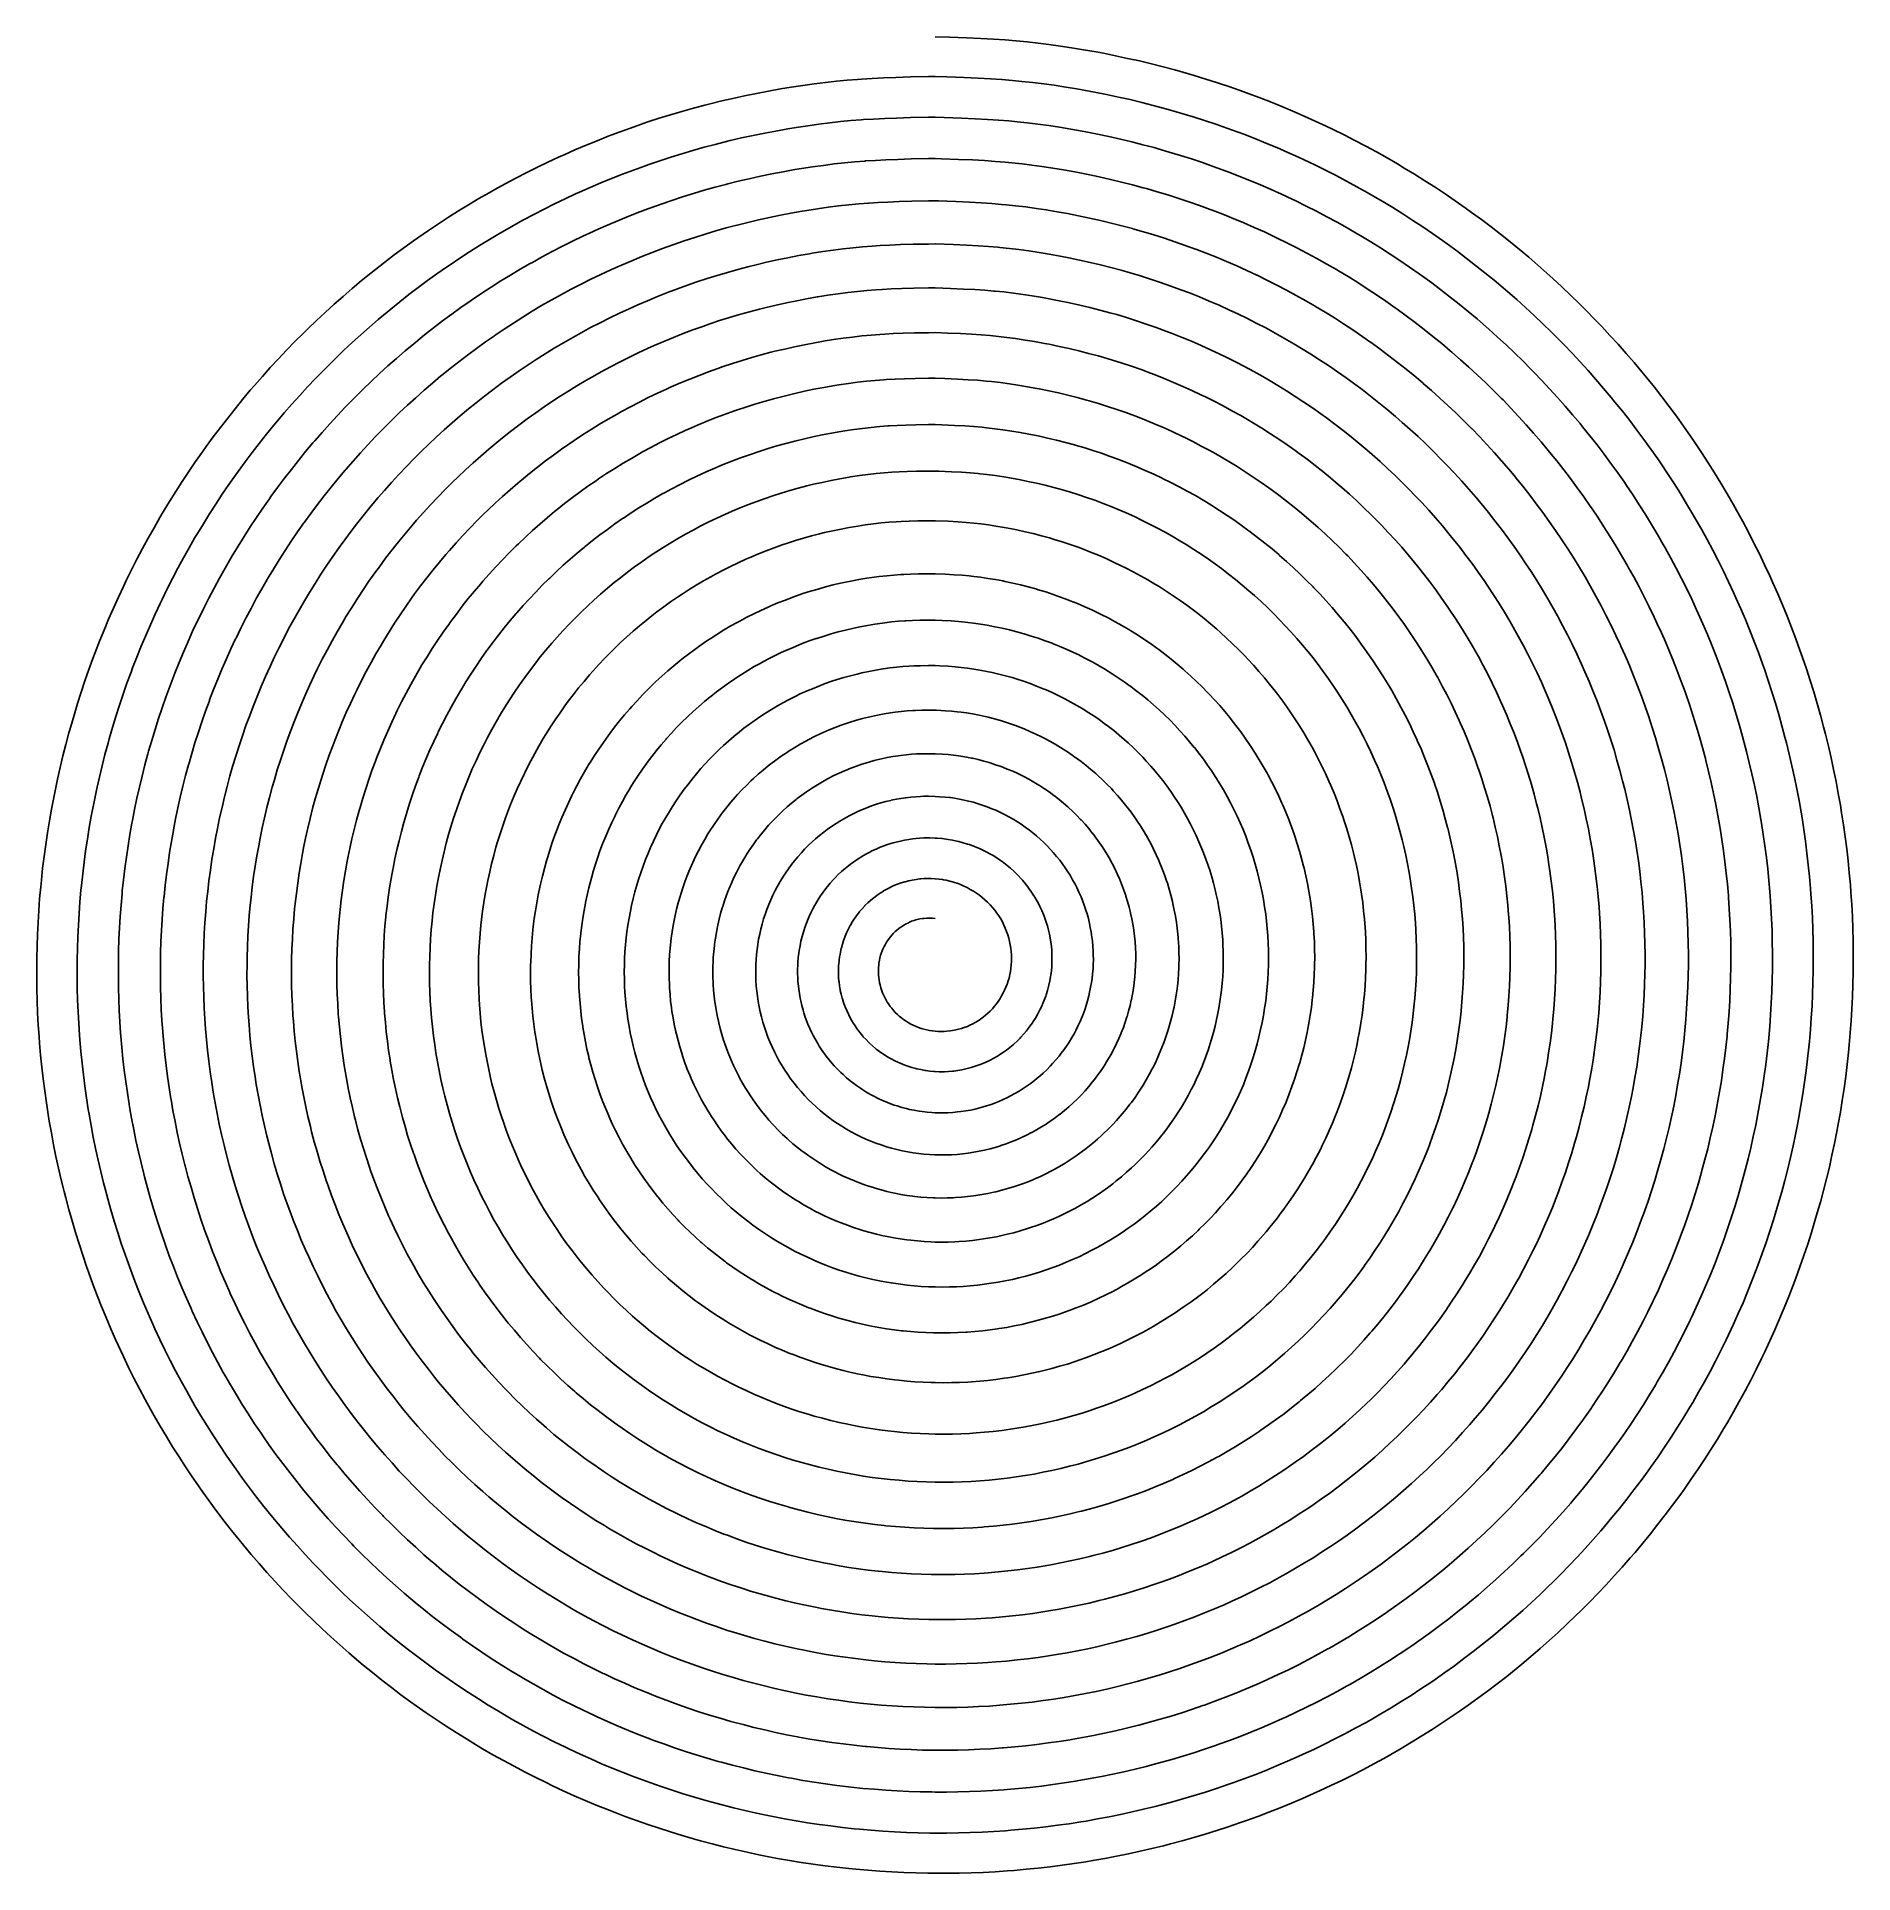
# Model space of a CAD drawing. Header units: inches. Extents: x -136 to 139, y -137 to 140.
import ezdxf

# ---------------------------------------------------------------- set-up
doc = ezdxf.new("R2010")
doc.units = ezdxf.units.IN
doc.header["$MEASUREMENT"] = 0
doc.linetypes.add('Continuous2', pattern=[0])
doc.layers.add('REV 6 Trace', color=1, linetype='Continuous')

msp = doc.modelspace()

# ---------------------------------------------------------------- linework, layer by layer
at = {"layer": 'REV 6 Trace', "color": 7, "linetype": 'Continuous2', "lineweight": -3}
for p, q in [((2.16, 139.93), (0, 140)), ((4.76, 139.83), (2.16, 139.93)), ((6.92, 139.74), (4.76, 139.83)), ((8.83, 139.63), (6.92, 139.74)), ((10.57, 139.51), (8.83, 139.63)), ((12.19, 139.38), (10.57, 139.51)), ((12.24, 139.38), (12.19, 139.38)), ((13.89, 139.22), (12.24, 139.38)), ((15.57, 139.04), (13.89, 139.22)), ((17.16, 138.84), (15.57, 139.04)), ((18.9, 138.6), (17.16, 138.84)), ((20.59, 138.34), (18.9, 138.6)), ((22.41, 138.04), (20.59, 138.34)), ((24.28, 137.71), (22.41, 138.04)), ((25.39, 137.5), (24.28, 137.71)), ((27.23, 137.13), (25.39, 137.5)), ((29.05, 136.74), (27.23, 137.13)), ((30.86, 136.34), (29.05, 136.74)), ((32.65, 135.91), (30.86, 136.34)), ((34.42, 135.46), (32.65, 135.91)), ((-16.53, 133.11), (-18.21, 132.9)), ((-14.89, 133.29), (-16.53, 133.11)), ((-13.27, 133.44), (-14.89, 133.29)), ((-11.69, 133.57), (-13.27, 133.44)), ((-11.09, 133.62), (-11.69, 133.57)), ((-9.5, 133.71), (-11.09, 133.62)), ((-7.8, 133.79), (-9.5, 133.71)), ((-5.9, 133.87), (-7.8, 133.79)), ((-3.7, 133.93), (-5.9, 133.87)), ((-1, 133.98), (-3.7, 133.93)), ((0, 134), (-1, 133.98)), ((1.77, 133.94), (0, 134)), ((4.37, 133.85), (1.77, 133.94)), ((6.5, 133.75), (4.37, 133.85)), ((8.38, 133.65), (6.5, 133.75)), ((10.09, 133.53), (8.38, 133.65)), ((11.67, 133.41), (10.09, 133.53)), ((13.08, 133.27), (11.67, 133.41)), ((14.73, 133.09), (13.08, 133.27)), ((16.4, 132.89), (14.73, 133.09)), ((36.17, 134.99), (34.42, 135.46)), ((37.35, 134.66), (36.17, 134.99)), ((39.1, 134.15), (37.35, 134.66)), ((40.84, 133.62), (39.1, 134.15)), ((42.58, 133.06), (40.84, 133.62)), ((44.32, 132.48), (42.58, 133.06)), ((-32.18, 130.32), (-33.92, 129.89)), ((-30.52, 130.7), (-32.18, 130.32)), ((-28.74, 131.09), (-30.52, 130.7)), ((-26.95, 131.46), (-28.74, 131.09)), ((-25.13, 131.8), (-26.95, 131.46)), ((-23.3, 132.13), (-25.13, 131.8)), ((-21.68, 132.4), (-23.3, 132.13)), ((-19.93, 132.66), (-21.68, 132.4)), ((-18.21, 132.9), (-19.93, 132.66)), ((17.99, 132.67), (16.4, 132.89)), ((19.73, 132.4), (17.99, 132.67)), ((21.41, 132.12), (19.73, 132.4)), ((23.24, 131.8), (21.41, 132.12)), ((24.06, 131.64), (23.24, 131.8)), ((25.87, 131.28), (24.06, 131.64)), ((27.65, 130.9), (25.87, 131.28)), ((29.42, 130.51), (27.65, 130.9)), ((31.17, 130.09), (29.42, 130.51)), ((46.04, 131.87), (44.32, 132.48)), ((47.77, 131.24), (46.04, 131.87)), ((48.89, 130.82), (47.77, 131.24)), ((50.6, 130.16), (48.89, 130.82)), ((-41.6, 127.7), (-43.3, 127.14)), ((-39.89, 128.23), (-41.6, 127.7)), ((-38.18, 128.73), (-39.89, 128.23)), ((-36.46, 129.22), (-38.18, 128.73)), ((-34.75, 129.68), (-36.46, 129.22)), ((-33.92, 129.89), (-34.75, 129.68)), ((-11.15, 127.47), (-12.7, 127.35)), ((-10.79, 127.5), (-11.15, 127.47)), ((-9.3, 127.59), (-10.79, 127.5)), ((-7.6, 127.68), (-9.3, 127.59)), ((-5.8, 127.74), (-7.6, 127.68)), ((-3.7, 127.8), (-5.8, 127.74)), ((-1, 127.86), (-3.7, 127.8)), ((0, 127.88), (-1, 127.86)), ((1.36, 127.83), (0, 127.88)), ((3.97, 127.73), (1.36, 127.83)), ((6.07, 127.64), (3.97, 127.73)), ((7.92, 127.54), (6.07, 127.64)), ((9.59, 127.43), (7.92, 127.54)), ((11.14, 127.3), (9.59, 127.43)), ((32.9, 129.65), (31.17, 130.09)), ((34.62, 129.19), (32.9, 129.65)), ((35.52, 128.93), (34.62, 129.19)), ((37.23, 128.44), (35.52, 128.93)), ((38.94, 127.92), (37.23, 128.44)), ((40.64, 127.37), (38.94, 127.92)), ((52.3, 129.47), (50.6, 130.16)), ((53.99, 128.76), (52.3, 129.47)), ((55.67, 128.03), (53.99, 128.76)), ((57.33, 127.28), (55.67, 128.03)), ((-49.32, 124.98), (-50.99, 124.32)), ((-47.64, 125.62), (-49.32, 124.98)), ((-45.94, 126.23), (-47.64, 125.62)), ((-45, 126.56), (-45.94, 126.23)), ((-43.3, 127.14), (-45, 126.56)), ((-29.19, 124.73), (-30.91, 124.33)), ((-27.45, 125.11), (-29.19, 124.73)), ((-25.7, 125.46), (-27.45, 125.11)), ((-24.03, 125.78), (-25.7, 125.46)), ((-22.23, 126.1), (-24.03, 125.78)), ((-20.93, 126.32), (-22.23, 126.1)), ((-19.21, 126.58), (-20.93, 126.32)), ((-17.53, 126.81), (-19.21, 126.58)), ((-15.89, 127.02), (-17.53, 126.81)), ((-14.28, 127.2), (-15.89, 127.02)), ((-12.7, 127.35), (-14.28, 127.2)), ((12.38, 127.18), (11.14, 127.3)), ((13.87, 127.02), (12.38, 127.18)), ((15.51, 126.82), (13.87, 127.02)), ((17.17, 126.59), (15.51, 126.82)), ((18.76, 126.35), (17.17, 126.59)), ((20.5, 126.06), (18.76, 126.35)), ((22.18, 125.76), (20.5, 126.06)), ((22.72, 125.66), (22.18, 125.76)), ((24.48, 125.31), (22.72, 125.66)), ((26.23, 124.94), (24.48, 125.31)), ((27.95, 124.55), (26.23, 124.94)), ((42.34, 126.81), (40.64, 127.37)), ((44.03, 126.21), (42.34, 126.81)), ((45.71, 125.6), (44.03, 126.21)), ((46.57, 125.28), (45.71, 125.6)), ((48.24, 124.63), (46.57, 125.28)), ((58.99, 126.51), (57.33, 127.28)), ((60.07, 125.99), (58.99, 126.51)), ((61.71, 125.18), (60.07, 125.99)), ((63.34, 124.35), (61.71, 125.18)), ((-55.95, 122.21), (-56.81, 121.82)), ((-54.31, 122.94), (-55.95, 122.21)), ((-52.65, 123.64), (-54.31, 122.94)), ((-50.99, 124.32), (-52.65, 123.64)), ((-38.19, 122.35), (-39.86, 121.83)), ((-36.52, 122.85), (-38.19, 122.35)), ((-34.84, 123.32), (-36.52, 122.85)), ((-33.16, 123.76), (-34.84, 123.32)), ((-32.61, 123.91), (-33.16, 123.76)), ((-30.91, 124.33), (-32.61, 123.91)), ((29.66, 124.14), (27.95, 124.55)), ((31.36, 123.72), (29.66, 124.14)), ((33.03, 123.27), (31.36, 123.72)), ((33.66, 123.09), (33.03, 123.27)), ((35.33, 122.61), (33.66, 123.09)), ((37, 122.1), (35.33, 122.61)), ((38.66, 121.57), (37, 122.1)), ((49.9, 123.96), (48.24, 124.63)), ((51.56, 123.27), (49.9, 123.96)), ((53.2, 122.55), (51.56, 123.27)), ((54.83, 121.82), (53.2, 122.55)), ((64.96, 123.49), (63.34, 124.35)), ((66.57, 122.62), (64.96, 123.49)), ((68.17, 121.73), (66.57, 122.62)), ((-61.66, 119.48), (-63.25, 118.66)), ((-60.05, 120.29), (-61.66, 119.48)), ((-58.43, 121.07), (-60.05, 120.29)), ((-56.81, 121.82), (-58.43, 121.07)), ((-47.15, 119.26), (-48.78, 118.62)), ((-45.5, 119.88), (-47.15, 119.26)), ((-43.85, 120.48), (-45.5, 119.88)), ((-43.18, 120.72), (-43.85, 120.48)), ((-41.52, 121.29), (-43.18, 120.72)), ((-39.86, 121.83), (-41.52, 121.29)), ((-24.62, 119.31), (-26.34, 118.96)), ((-22.9, 119.64), (-24.62, 119.31)), ((-21.15, 119.95), (-22.9, 119.64)), ((-20.15, 120.11), (-21.15, 119.95)), ((-18.48, 120.37), (-20.15, 120.11)), ((-16.84, 120.6), (-18.48, 120.37)), ((-15.23, 120.81), (-16.84, 120.6)), ((-13.66, 120.98), (-15.23, 120.81)), ((-12.12, 121.13), (-13.66, 120.98)), ((-10.61, 121.25), (-12.12, 121.13)), ((-10.49, 121.26), (-10.61, 121.25)), ((-9, 121.35), (-10.49, 121.26)), ((-7.4, 121.43), (-9, 121.35)), ((-5.6, 121.5), (-7.4, 121.43)), ((-3.6, 121.56), (-5.6, 121.5)), ((-1, 121.61), (-3.6, 121.56)), ((0, 121.63), (-1, 121.61)), ((0.95, 121.59), (0, 121.63)), ((3.56, 121.5), (0.95, 121.59)), ((5.64, 121.41), (3.56, 121.5)), ((7.45, 121.31), (5.64, 121.41)), ((9.08, 121.2), (7.45, 121.31)), ((10.59, 121.07), (9.08, 121.2)), ((11.57, 120.98), (10.59, 121.07)), ((13.13, 120.81), (11.57, 120.98)), ((14.62, 120.63), (13.13, 120.81)), ((16.11, 120.43), (14.62, 120.63)), ((17.77, 120.18), (16.11, 120.43)), ((19.35, 119.92), (17.77, 120.18)), ((21.09, 119.6), (19.35, 119.92)), ((21.35, 119.55), (21.09, 119.6)), ((23.07, 119.22), (21.35, 119.55)), ((24.77, 118.86), (23.07, 119.22)), ((40.32, 121.02), (38.66, 121.57)), ((41.97, 120.44), (40.32, 121.02)), ((43.62, 119.84), (41.97, 120.44)), ((44.2, 119.62), (43.62, 119.84)), ((45.84, 118.99), (44.2, 119.62)), ((56.45, 121.06), (54.83, 121.82)), ((57.28, 120.66), (56.45, 121.06)), ((58.88, 119.87), (57.28, 120.66)), ((60.48, 119.06), (58.88, 119.87)), ((69.75, 120.81), (68.17, 121.73)), ((70.78, 120.2), (69.75, 120.81)), ((72.34, 119.25), (70.78, 120.2)), ((73.89, 118.28), (72.34, 119.25)), ((-67.25, 116.48), (-68.81, 115.58)), ((-66.41, 116.95), (-67.25, 116.48)), ((-64.84, 117.82), (-66.41, 116.95)), ((-63.25, 118.66), (-64.84, 117.82)), ((-53.63, 116.55), (-54.22, 116.28)), ((-52.02, 117.26), (-53.63, 116.55)), ((-50.41, 117.95), (-52.02, 117.26)), ((-48.78, 118.62), (-50.41, 117.95)), ((-36.45, 116.35), (-38.08, 115.84)), ((-34.82, 116.84), (-36.45, 116.35)), ((-33.18, 117.3), (-34.82, 116.84)), ((-31.55, 117.73), (-33.18, 117.3)), ((-31.25, 117.81), (-31.55, 117.73)), ((-29.7, 118.19), (-31.25, 117.81)), ((-28.03, 118.59), (-29.7, 118.19)), ((-26.34, 118.96), (-28.03, 118.59)), ((26.46, 118.48), (24.77, 118.86)), ((28.13, 118.08), (26.46, 118.48)), ((29.78, 117.66), (28.13, 118.08)), ((31.41, 117.22), (29.78, 117.66)), ((31.87, 117.1), (31.41, 117.22)), ((33.49, 116.63), (31.87, 117.1)), ((35.12, 116.13), (33.49, 116.63)), ((47.46, 118.33), (45.84, 118.99)), ((49.08, 117.66), (47.46, 118.33)), ((50.68, 116.96), (49.08, 117.66)), ((52.28, 116.24), (50.68, 116.96)), ((62.06, 118.23), (60.48, 119.06)), ((63.63, 117.38), (62.06, 118.23)), ((65.2, 116.5), (63.63, 117.38)), ((66.74, 115.61), (65.2, 116.5)), ((75.43, 117.29), (73.89, 118.28)), ((76.96, 116.28), (75.43, 117.29)), ((-71.88, 113.73), (-73.4, 112.77)), ((-70.35, 114.66), (-71.88, 113.73)), ((-68.81, 115.58), (-70.35, 114.66)), ((-58.96, 113.99), (-60.52, 113.19)), ((-57.39, 114.78), (-58.96, 113.99)), ((-55.81, 115.54), (-57.39, 114.78)), ((-54.22, 116.28), (-55.81, 115.54)), ((-43.33, 114.03), (-44.93, 113.42)), ((-41.72, 114.62), (-43.33, 114.03)), ((-41.32, 114.76), (-41.72, 114.62)), ((-39.7, 115.31), (-41.32, 114.76)), ((-38.08, 115.84), (-39.7, 115.31)), ((-20.04, 113.67), (-21.74, 113.37)), ((-19.36, 113.79), (-20.04, 113.67)), ((-17.72, 114.04), (-19.36, 113.79)), ((-16.12, 114.27), (-17.72, 114.04)), ((-14.56, 114.47), (-16.12, 114.27)), ((-13.03, 114.64), (-14.56, 114.47)), ((-11.52, 114.78), (-13.03, 114.64)), ((-10.05, 114.9), (-11.52, 114.78)), ((-9.99, 114.9), (-10.05, 114.9)), ((-8.6, 114.99), (-9.99, 114.9)), ((-7.1, 115.07), (-8.6, 114.99)), ((-5.4, 115.13), (-7.1, 115.07)), ((-3.5, 115.18), (-5.4, 115.13)), ((-1, 115.23), (-3.5, 115.18)), ((0, 115.25), (-1, 115.23)), ((0.52, 115.23), (0, 115.25)), ((3.15, 115.14), (0.52, 115.23)), ((5.2, 115.05), (3.15, 115.14)), ((6.97, 114.95), (5.2, 115.05)), ((8.57, 114.84), (6.97, 114.95)), ((10.04, 114.72), (8.57, 114.84)), ((10.75, 114.65), (10.04, 114.72)), ((12.15, 114.51), (10.75, 114.65)), ((13.69, 114.32), (12.15, 114.51)), ((15.27, 114.11), (13.69, 114.32)), ((16.75, 113.88), (15.27, 114.11)), ((18.41, 113.61), (16.75, 113.88)), ((19.98, 113.32), (18.41, 113.61)), ((36.64, 115.65), (35.12, 116.13)), ((38.26, 115.11), (36.64, 115.65)), ((39.87, 114.54), (38.26, 115.11)), ((41.48, 113.96), (39.87, 114.54)), ((41.8, 113.84), (41.48, 113.96)), ((43.39, 113.22), (41.8, 113.84)), ((53.86, 115.5), (52.28, 116.24)), ((54.43, 115.23), (53.86, 115.5)), ((56, 114.46), (54.43, 115.23)), ((57.55, 113.67), (56, 114.46)), ((59.1, 112.86), (57.55, 113.67)), ((67.53, 115.14), (66.74, 115.61)), ((69.06, 114.22), (67.53, 115.14)), ((70.58, 113.27), (69.06, 114.22)), ((78.47, 115.25), (76.96, 116.28)), ((79.97, 114.2), (78.47, 115.25)), ((80.93, 113.51), (79.97, 114.2)), ((-74.91, 111.79), (-76.4, 110.79)), ((-73.4, 112.77), (-74.91, 111.79)), ((-64.19, 111.19), (-65.71, 110.31)), ((-63.61, 111.52), (-64.19, 111.19)), ((-62.07, 112.36), (-63.61, 111.52)), ((-60.52, 113.19), (-62.07, 112.36)), ((-49.68, 111.47), (-51.25, 110.78)), ((-48.11, 112.14), (-49.68, 111.47)), ((-46.53, 112.8), (-48.11, 112.14)), ((-44.93, 113.42), (-46.53, 112.8)), ((-31.49, 111.16), (-33.08, 110.71)), ((-29.9, 111.58), (-31.49, 111.16)), ((-29.87, 111.59), (-29.9, 111.58)), ((-28.26, 111.99), (-29.87, 111.59)), ((-26.63, 112.37), (-28.26, 111.99)), ((-24.98, 112.73), (-26.63, 112.37)), ((-23.32, 113.07), (-24.98, 112.73)), ((-21.74, 113.37), (-23.32, 113.07)), ((21.64, 113), (19.98, 113.32)), ((23.3, 112.65), (21.64, 113)), ((24.94, 112.28), (23.3, 112.65)), ((26.56, 111.9), (24.94, 112.28)), ((28.17, 111.49), (26.56, 111.9)), ((29.76, 111.06), (28.17, 111.49)), ((29.84, 111.04), (29.76, 111.06)), ((31.43, 110.58), (29.84, 111.04)), ((44.98, 112.59), (43.39, 113.22)), ((46.55, 111.93), (44.98, 112.59)), ((48.12, 111.25), (46.55, 111.93)), ((49.67, 110.55), (48.12, 111.25)), ((60.64, 112.02), (59.1, 112.86)), ((62.16, 111.17), (60.64, 112.02)), ((63.68, 110.29), (62.16, 111.17)), ((72.08, 112.3), (70.58, 113.27)), ((73.57, 111.31), (72.08, 112.3)), ((75.05, 110.31), (73.57, 111.31)), ((82.41, 112.43), (80.93, 113.51)), ((83.87, 111.33), (82.41, 112.43)), ((85.31, 110.21), (83.87, 111.33)), ((-80.12, 108.16), (-81.57, 107.1)), ((-78.67, 109.21), (-80.12, 108.16)), ((-77.19, 110.24), (-78.67, 109.21)), ((-76.4, 110.79), (-77.19, 110.24)), ((-68.72, 108.49), (-70.2, 107.55)), ((-67.22, 109.41), (-68.72, 108.49)), ((-65.71, 110.31), (-67.22, 109.41)), ((-56.21, 108.39), (-57.73, 107.61)), ((-54.68, 109.16), (-56.21, 108.39)), ((-53.13, 109.9), (-54.68, 109.16)), ((-51.58, 110.62), (-53.13, 109.9)), ((-51.25, 110.78), (-51.58, 110.62)), ((-41.11, 108.06), (-42.67, 107.47)), ((-39.54, 108.63), (-41.11, 108.06)), ((-39.41, 108.68), (-39.54, 108.63)), ((-37.83, 109.22), (-39.41, 108.68)), ((-36.25, 109.74), (-37.83, 109.22)), ((-34.67, 110.24), (-36.25, 109.74)), ((-33.08, 110.71), (-34.67, 110.24)), ((-12.37, 108.17), (-13.86, 108.01)), ((-10.92, 108.31), (-12.37, 108.17)), ((-9.49, 108.43), (-10.92, 108.31)), ((-8.3, 108.5), (-9.49, 108.43)), ((-6.8, 108.58), (-8.3, 108.5)), ((-5.2, 108.64), (-6.8, 108.58)), ((-3.3, 108.69), (-5.2, 108.64)), ((-1, 108.73), (-3.3, 108.69)), ((0, 108.75), (-1, 108.73)), ((0.07, 108.75), (0, 108.75)), ((2.74, 108.65), (0.07, 108.75)), ((4.76, 108.56), (2.74, 108.65)), ((6.49, 108.47), (4.76, 108.56)), ((8.04, 108.36), (6.49, 108.47)), ((9.47, 108.24), (8.04, 108.36)), ((9.78, 108.22), (9.47, 108.24)), ((11.24, 108.07), (9.78, 108.22)), ((12.63, 107.9), (11.24, 108.07)), ((33.01, 110.11), (31.43, 110.58)), ((34.59, 109.61), (33.01, 110.11)), ((36.16, 109.08), (34.59, 109.61)), ((37.73, 108.53), (36.16, 109.08)), ((39.29, 107.96), (37.73, 108.53)), ((51.21, 109.83), (49.67, 110.55)), ((51.52, 109.68), (51.21, 109.83)), ((53.05, 108.93), (51.52, 109.68)), ((54.58, 108.16), (53.05, 108.93)), ((56.09, 107.37), (54.58, 108.16)), ((64.21, 109.98), (63.68, 110.29)), ((65.71, 109.07), (64.21, 109.98)), ((67.19, 108.15), (65.71, 109.07)), ((68.67, 107.2), (67.19, 108.15)), ((76.52, 109.28), (75.05, 110.31)), ((77.25, 108.75), (76.52, 109.28)), ((78.7, 107.7), (77.25, 108.75)), ((86.75, 109.07), (85.31, 110.21)), ((88.16, 107.91), (86.75, 109.07)), ((-83, 106.01), (-84.42, 104.9)), ((-81.57, 107.1), (-83, 106.01)), ((-73.13, 105.62), (-73.69, 105.24)), ((-71.67, 106.6), (-73.13, 105.62)), ((-70.2, 107.55), (-71.67, 106.6)), ((-61.07, 105.78), (-62.56, 104.93)), ((-60.73, 105.97), (-61.07, 105.78)), ((-59.24, 106.8), (-60.73, 105.97)), ((-57.73, 107.61), (-59.24, 106.8)), ((-47.29, 105.57), (-48.82, 104.89)), ((-45.76, 106.22), (-47.29, 105.57)), ((-44.22, 106.86), (-45.76, 106.22)), ((-42.67, 107.47), (-44.22, 106.86)), ((-28.22, 105.31), (-29.77, 104.9)), ((-27, 105.61), (-28.22, 105.31)), ((-25.41, 105.99), (-27, 105.61)), ((-23.82, 106.34), (-25.41, 105.99)), ((-22.2, 106.67), (-23.82, 106.34)), ((-20.57, 106.99), (-22.2, 106.67)), ((-18.92, 107.28), (-20.57, 106.99)), ((-18.54, 107.34), (-18.92, 107.28)), ((-16.95, 107.59), (-18.54, 107.34)), ((-15.39, 107.81), (-16.95, 107.59)), ((-13.86, 108.01), (-15.39, 107.81)), ((14.16, 107.7), (12.63, 107.9)), ((15.72, 107.46), (14.16, 107.7)), ((17.2, 107.21), (15.72, 107.46)), ((18.85, 106.92), (17.2, 107.21)), ((20.18, 106.66), (18.85, 106.92)), ((21.8, 106.32), (20.18, 106.66)), ((23.39, 105.97), (21.8, 106.32)), ((24.97, 105.59), (23.39, 105.97)), ((26.53, 105.19), (24.97, 105.59)), ((39.35, 107.94), (39.29, 107.96)), ((40.9, 107.35), (39.35, 107.94)), ((42.44, 106.73), (40.9, 107.35)), ((43.98, 106.09), (42.44, 106.73)), ((45.5, 105.43), (43.98, 106.09)), ((47.01, 104.75), (45.5, 105.43)), ((57.58, 106.56), (56.09, 107.37)), ((59.07, 105.72), (57.58, 106.56)), ((60.55, 104.87), (59.07, 105.72)), ((70.12, 106.24), (68.67, 107.2)), ((71.57, 105.25), (70.12, 106.24)), ((80.13, 106.62), (78.7, 107.7)), ((81.54, 105.52), (80.13, 106.62)), ((82.94, 104.41), (81.54, 105.52)), ((89.56, 106.74), (88.16, 107.91)), ((90.46, 105.96), (89.56, 106.74)), ((91.84, 104.76), (90.46, 105.96)), ((-86.56, 103.16), (-87.94, 102.01)), ((-85.82, 103.77), (-86.56, 103.16)), ((-84.42, 104.9), (-85.82, 103.77)), ((-76.55, 103.21), (-77.96, 102.16)), ((-75.13, 104.23), (-76.55, 103.21)), ((-73.69, 105.24), (-75.13, 104.23)), ((-65.49, 103.16), (-66.93, 102.24)), ((-64.03, 104.05), (-65.49, 103.16)), ((-62.56, 104.93), (-64.03, 104.05)), ((-53.39, 102.68), (-54.87, 101.92)), ((-51.9, 103.43), (-53.39, 102.68)), ((-50.4, 104.15), (-51.9, 103.43)), ((-48.89, 104.85), (-50.4, 104.15)), ((-48.82, 104.89), (-48.89, 104.85)), ((-37.32, 102.53), (-38.84, 101.98)), ((-35.93, 103.01), (-37.32, 102.53)), ((-34.39, 103.52), (-35.93, 103.01)), ((-32.85, 104), (-34.39, 103.52)), ((-31.31, 104.46), (-32.85, 104)), ((-29.77, 104.9), (-31.31, 104.46)), ((28.08, 104.78), (26.53, 105.19)), ((29.43, 104.39), (28.08, 104.78)), ((30.97, 103.93), (29.43, 104.39)), ((32.5, 103.44), (30.97, 103.93)), ((34.03, 102.94), (32.5, 103.44)), ((35.55, 102.4), (34.03, 102.94)), ((48.52, 104.04), (47.01, 104.75)), ((48.57, 104.02), (48.52, 104.04)), ((50.06, 103.29), (48.57, 104.02)), ((51.54, 102.54), (50.06, 103.29)), ((53.01, 101.77), (51.54, 102.54)), ((60.84, 104.7), (60.55, 104.87)), ((62.3, 103.82), (60.84, 104.7)), ((63.75, 102.92), (62.3, 103.82)), ((65.18, 102), (63.75, 102.92)), ((73, 104.25), (71.57, 105.25)), ((73.5, 103.89), (73, 104.25)), ((74.91, 102.86), (73.5, 103.89)), ((76.31, 101.81), (74.91, 102.86)), ((84.33, 103.28), (82.94, 104.41)), ((85.7, 102.13), (84.33, 103.28)), ((93.2, 103.53), (91.84, 104.76)), ((94.54, 102.29), (93.2, 103.53)), ((-89.3, 100.83), (-90.65, 99.64)), ((-87.94, 102.01), (-89.3, 100.83)), ((-80.74, 100.01), (-82.11, 98.91)), ((-79.36, 101.1), (-80.74, 100.01)), ((-77.96, 102.16), (-79.36, 101.1)), ((-70.11, 100.13), (-71.51, 99.15)), ((-69.79, 100.35), (-70.11, 100.13)), ((-68.37, 101.3), (-69.79, 100.35)), ((-66.93, 102.24), (-68.37, 101.3)), ((-57.89, 100.27), (-59.34, 99.44)), ((-57.8, 100.32), (-57.89, 100.27)), ((-56.34, 101.13), (-57.8, 100.32)), ((-54.87, 101.92), (-56.34, 101.13)), ((-43.36, 100.19), (-44.85, 99.55)), ((-41.87, 100.81), (-43.36, 100.19)), ((-40.36, 101.41), (-41.87, 100.81)), ((-38.84, 101.98), (-40.36, 101.41)), ((-22.41, 99.87), (-23.96, 99.53)), ((-20.84, 100.19), (-22.41, 99.87)), ((-19.37, 100.47), (-20.84, 100.19)), ((-17.77, 100.75), (-19.37, 100.47)), ((-17.7, 100.77), (-17.77, 100.75)), ((-16.15, 101.01), (-17.7, 100.77)), ((-14.63, 101.23), (-16.15, 101.01)), ((-13.15, 101.42), (-14.63, 101.23)), ((-11.71, 101.58), (-13.15, 101.42)), ((-10.29, 101.72), (-11.71, 101.58)), ((-8.91, 101.83), (-10.29, 101.72)), ((-8, 101.89), (-8.91, 101.83)), ((-6.6, 101.96), (-8, 101.89)), ((-5, 102.02), (-6.6, 101.96)), ((-3.2, 102.07), (-5, 102.02)), ((-1, 102.11), (-3.2, 102.07)), ((0, 102.13), (-1, 102.11)), ((2.31, 102.04), (0, 102.13)), ((4.31, 101.95), (2.31, 102.04)), ((6, 101.86), (4.31, 101.95)), ((7.51, 101.76), (6, 101.86)), ((8.89, 101.64), (7.51, 101.76)), ((9.07, 101.63), (8.89, 101.64)), ((10.36, 101.5), (9.07, 101.63)), ((11.81, 101.33), (10.36, 101.5)), ((13.28, 101.13), (11.81, 101.33)), ((14.67, 100.92), (13.28, 101.13)), ((16.22, 100.66), (14.67, 100.92)), ((17.7, 100.39), (16.22, 100.66)), ((18.71, 100.19), (17.7, 100.39)), ((20.27, 99.87), (18.71, 100.19)), ((21.82, 99.53), (20.27, 99.87)), ((37.07, 101.85), (35.55, 102.4)), ((38.37, 101.35), (37.07, 101.85)), ((39.87, 100.75), (38.37, 101.35)), ((41.36, 100.13), (39.87, 100.75)), ((42.84, 99.49), (41.36, 100.13)), ((54.47, 100.98), (53.01, 101.77)), ((55.92, 100.17), (54.47, 100.98)), ((57.35, 99.34), (55.92, 100.17)), ((66.6, 101.06), (65.18, 102)), ((68.01, 100.1), (66.6, 101.06)), ((69.41, 99.12), (68.01, 100.1)), ((77.69, 100.74), (76.31, 101.81)), ((79.06, 99.66), (77.69, 100.74)), ((86.38, 101.54), (85.7, 102.13)), ((87.73, 100.36), (86.38, 101.54)), ((89.06, 99.17), (87.73, 100.36)), ((95.86, 101.03), (94.54, 102.29)), ((97.17, 99.76), (95.86, 101.03)), ((98.46, 98.46), (97.17, 99.76)), ((-93.29, 97.2), (-94.59, 95.96)), ((-91.98, 98.43), (-93.29, 97.2)), ((-90.65, 99.64), (-91.98, 98.43)), ((-83.98, 97.35), (-85.31, 96.21)), ((-82.63, 98.48), (-83.98, 97.35)), ((-82.11, 98.91), (-82.63, 98.48)), ((-74.28, 97.13), (-75.64, 96.09)), ((-72.9, 98.15), (-74.28, 97.13)), ((-71.51, 99.15), (-72.9, 98.15)), ((-62.19, 97.71), (-63.6, 96.82)), ((-60.77, 98.59), (-62.19, 97.71)), ((-59.34, 99.44), (-60.77, 98.59)), ((-49.08, 97.59), (-50.52, 96.86)), ((-47.62, 98.29), (-49.08, 97.59)), ((-46.15, 98.97), (-47.62, 98.29)), ((-44.85, 99.55), (-46.15, 98.97)), ((-32.49, 97.18), (-33.98, 96.69)), ((-31, 97.65), (-32.49, 97.18)), ((-29.5, 98.09), (-31, 97.65)), ((-28, 98.51), (-29.5, 98.09)), ((-26.5, 98.91), (-28, 98.51)), ((-25.49, 99.17), (-26.5, 98.91)), ((-23.96, 99.53), (-25.49, 99.17)), ((23.35, 99.16), (21.82, 99.53)), ((24.86, 98.78), (23.35, 99.16)), ((26.36, 98.37), (24.86, 98.78)), ((27.4, 98.08), (26.36, 98.37)), ((28.89, 97.63), (27.4, 98.08)), ((30.37, 97.16), (28.89, 97.63)), ((31.85, 96.67), (30.37, 97.16)), ((44.31, 98.83), (42.84, 99.49)), ((45.77, 98.14), (44.31, 98.83)), ((47.01, 97.54), (45.77, 98.14)), ((48.45, 96.81), (47.01, 97.54)), ((57.4, 99.31), (57.35, 99.34)), ((58.82, 98.46), (57.4, 99.31)), ((60.23, 97.59), (58.82, 98.46)), ((61.63, 96.69), (60.23, 97.59)), ((69.68, 98.93), (69.41, 99.12)), ((71.06, 97.92), (69.68, 98.93)), ((72.42, 96.9), (71.06, 97.92)), ((80.41, 98.55), (79.06, 99.66)), ((81.75, 97.43), (80.41, 98.55)), ((82.22, 97.03), (81.75, 97.43)), ((83.53, 95.88), (82.22, 97.03)), ((90.37, 97.95), (89.06, 99.17)), ((91.67, 96.72), (90.37, 97.95)), ((99.29, 97.62), (98.46, 98.46)), ((100.56, 96.3), (99.29, 97.62)), ((-95.28, 95.28), (-96.55, 94.01)), ((-94.59, 95.96), (-95.28, 95.28)), ((-86.63, 95.04), (-87.93, 93.86)), ((-85.31, 96.21), (-86.63, 95.04)), ((-76.99, 95.03), (-78.32, 93.95)), ((-75.64, 96.09), (-76.99, 95.03)), ((-66.46, 94.91), (-67.83, 93.96)), ((-66.37, 94.97), (-66.46, 94.91)), ((-64.99, 95.91), (-66.37, 94.97)), ((-63.6, 96.82), (-64.99, 95.91)), ((-54.65, 94.65), (-56.05, 93.84)), ((-53.39, 95.35), (-54.65, 94.65)), ((-51.96, 96.12), (-53.39, 95.35)), ((-50.52, 96.86), (-51.96, 96.12)), ((-39.46, 94.64), (-40.91, 94.04)), ((-38, 95.22), (-39.46, 94.64)), ((-36.53, 95.78), (-38, 95.22)), ((-35.05, 96.31), (-36.53, 95.78)), ((-33.98, 96.69), (-35.05, 96.31)), ((-15.33, 94.31), (-16.59, 94.11)), ((-13.86, 94.53), (-15.33, 94.31)), ((-12.43, 94.71), (-13.86, 94.53)), ((-11.03, 94.87), (-12.43, 94.71)), ((-9.66, 95), (-11.03, 94.87)), ((-8.32, 95.11), (-9.66, 95)), ((-7.6, 95.15), (-8.32, 95.11)), ((-6.3, 95.22), (-7.6, 95.15)), ((-4.8, 95.28), (-6.3, 95.22)), ((-3.1, 95.32), (-4.8, 95.28)), ((-1, 95.36), (-3.1, 95.32)), ((0, 95.38), (-1, 95.36)), ((1.89, 95.3), (0, 95.38)), ((3.86, 95.22), (1.89, 95.3)), ((5.5, 95.13), (3.86, 95.22)), ((6.97, 95.03), (5.5, 95.13)), ((8.3, 94.92), (6.97, 95.03)), ((9.56, 94.79), (8.3, 94.92)), ((10.85, 94.64), (9.56, 94.79)), ((12.14, 94.47), (10.85, 94.64)), ((13.6, 94.25), (12.14, 94.47)), ((14.99, 94.02), (13.6, 94.25)), ((33.33, 96.15), (31.85, 96.67)), ((34.8, 95.61), (33.33, 96.15)), ((35.79, 95.23), (34.8, 95.61)), ((37.25, 94.66), (35.79, 95.23)), ((38.69, 94.06), (37.25, 94.66)), ((49.88, 96.07), (48.45, 96.81)), ((51.3, 95.3), (49.88, 96.07)), ((52.71, 94.51), (51.3, 95.3)), ((54.1, 93.7), (52.71, 94.51)), ((63.02, 95.78), (61.63, 96.69)), ((64.39, 94.84), (63.02, 95.78)), ((65.74, 93.89), (64.39, 94.84)), ((73.77, 95.86), (72.42, 96.9)), ((75.1, 94.8), (73.77, 95.86)), ((76.42, 93.72), (75.1, 94.8)), ((84.83, 94.71), (83.53, 95.88)), ((86.12, 93.53), (84.83, 94.71)), ((92.95, 95.48), (91.67, 96.72)), ((94.21, 94.21), (92.95, 95.48)), ((94.84, 93.57), (94.21, 94.21)), ((101.8, 94.96), (100.56, 96.3)), ((103.03, 93.61), (101.8, 94.96)), ((-99.05, 91.42), (-100.27, 90.1)), ((-97.81, 92.72), (-99.05, 91.42)), ((-96.55, 94.01), (-97.81, 92.72)), ((-90.48, 91.44), (-90.96, 90.96)), ((-89.21, 92.66), (-90.48, 91.44)), ((-87.93, 93.86), (-89.21, 92.66)), ((-81.24, 91.48), (-82.52, 90.35)), ((-79.94, 92.6), (-81.24, 91.48)), ((-78.63, 93.7), (-79.94, 92.6)), ((-78.32, 93.95), (-78.63, 93.7)), ((-70.52, 91.99), (-71.85, 90.98)), ((-69.18, 92.99), (-70.52, 91.99)), ((-67.83, 93.96), (-69.18, 92.99)), ((-58.82, 92.17), (-60.19, 91.3)), ((-57.44, 93.01), (-58.82, 92.17)), ((-56.05, 93.84), (-57.44, 93.01)), ((-46.19, 91.63), (-47.59, 90.93)), ((-44.78, 92.31), (-46.19, 91.63)), ((-43.35, 92.97), (-44.78, 92.31)), ((-42.35, 93.42), (-43.35, 92.97)), ((-40.91, 94.04), (-42.35, 93.42)), ((-27.66, 91.61), (-29.1, 91.18)), ((-26.21, 92.01), (-27.66, 91.61)), ((-24.76, 92.4), (-26.21, 92.01)), ((-24.15, 92.55), (-24.76, 92.4)), ((-22.68, 92.9), (-24.15, 92.55)), ((-21.18, 93.24), (-22.68, 92.9)), ((-19.67, 93.55), (-21.18, 93.24)), ((-18.14, 93.84), (-19.67, 93.55)), ((-16.59, 94.11), (-18.14, 93.84)), ((16.53, 93.74), (14.99, 94.02)), ((17.21, 93.61), (16.53, 93.74)), ((18.73, 93.29), (17.21, 93.61)), ((20.23, 92.96), (18.73, 93.29)), ((21.7, 92.61), (20.23, 92.96)), ((23.17, 92.24), (21.7, 92.61)), ((24.61, 91.85), (23.17, 92.24)), ((25.44, 91.61), (24.61, 91.85)), ((26.78, 91.21), (25.44, 91.61)), ((40.13, 93.44), (38.69, 94.06)), ((41.55, 92.8), (40.13, 93.44)), ((42.96, 92.13), (41.55, 92.8)), ((43.92, 91.67), (42.96, 92.13)), ((45.31, 90.97), (43.92, 91.67)), ((55.29, 92.99), (54.1, 93.7)), ((56.66, 92.14), (55.29, 92.99)), ((58.01, 91.28), (56.66, 92.14)), ((65.78, 93.86), (65.74, 93.89)), ((67.13, 92.89), (65.78, 93.86)), ((68.45, 91.89), (67.13, 92.89)), ((69.77, 90.88), (68.45, 91.89)), ((77.72, 92.63), (76.42, 93.72)), ((77.97, 92.41), (77.72, 92.63)), ((79.26, 91.29), (77.97, 92.41)), ((87.38, 92.32), (86.12, 93.53)), ((88.64, 91.1), (87.38, 92.32)), ((96.08, 92.28), (94.84, 93.57)), ((97.3, 90.97), (96.08, 92.28)), ((104.24, 92.24), (103.03, 93.61)), ((105.43, 90.85), (104.24, 92.24)), ((-101.47, 88.76), (-102.66, 87.41)), ((-100.27, 90.1), (-101.47, 88.76)), ((-92.21, 89.72), (-93.43, 88.46)), ((-90.96, 90.96), (-92.21, 89.72)), ((-83.79, 89.19), (-85.04, 88.02)), ((-82.52, 90.35), (-83.79, 89.19)), ((-74.54, 88.83), (-75.82, 87.76)), ((-74.45, 88.9), (-74.54, 88.83)), ((-73.16, 89.95), (-74.45, 88.9)), ((-71.85, 90.98), (-73.16, 89.95)), ((-64.07, 88.67), (-65.38, 87.73)), ((-62.74, 89.6), (-64.07, 88.67)), ((-61.54, 90.41), (-62.74, 89.6)), ((-60.19, 91.3), (-61.54, 90.41)), ((-51.34, 88.92), (-52.7, 88.14)), ((-50.37, 89.46), (-51.34, 88.92)), ((-48.98, 90.21), (-50.37, 89.46)), ((-47.59, 90.93), (-48.98, 90.21)), ((-35.6, 88.92), (-37.01, 88.36)), ((-34.18, 89.46), (-35.6, 88.92)), ((-32.75, 89.98), (-34.18, 89.46)), ((-31.98, 90.24), (-32.75, 89.98)), ((-30.54, 90.72), (-31.98, 90.24)), ((-29.1, 91.18), (-30.54, 90.72)), ((28.21, 90.76), (26.78, 91.21)), ((29.64, 90.29), (28.21, 90.76)), ((31.07, 89.79), (29.64, 90.29)), ((32.49, 89.26), (31.07, 89.79)), ((33.18, 89), (32.49, 89.26)), ((34.58, 88.45), (33.18, 89)), ((46.7, 90.25), (45.31, 90.97)), ((48.07, 89.5), (46.7, 90.25)), ((49.43, 88.74), (48.07, 89.5)), ((50.78, 87.96), (49.43, 88.74)), ((59.36, 90.39), (58.01, 91.28)), ((60.69, 89.48), (59.36, 90.39)), ((62.01, 88.56), (60.69, 89.48)), ((71.07, 89.85), (69.77, 90.88)), ((72.35, 88.8), (71.07, 89.85)), ((73.62, 87.73), (72.35, 88.8)), ((80.53, 90.16), (79.26, 91.29)), ((81.78, 89), (80.53, 90.16)), ((83.02, 87.83), (81.78, 89)), ((89.87, 89.87), (88.64, 91.1)), ((90.3, 89.43), (89.87, 89.87)), ((91.51, 88.17), (90.3, 89.43)), ((98.5, 89.65), (97.3, 90.97)), ((99.68, 88.31), (98.5, 89.65)), ((106.61, 89.45), (105.43, 90.85)), ((107.35, 88.54), (106.61, 89.45)), ((-103.29, 86.67), (-104.44, 85.29)), ((-102.66, 87.41), (-103.29, 86.67)), ((-95.83, 85.9), (-97.01, 84.59)), ((-94.64, 87.19), (-95.83, 85.9)), ((-93.43, 88.46), (-94.64, 87.19)), ((-86.55, 86.55), (-87.77, 85.34)), ((-86.27, 86.83), (-86.55, 86.55)), ((-85.04, 88.02), (-86.27, 86.83)), ((-77.08, 86.67), (-78.33, 85.56)), ((-75.82, 87.76), (-77.08, 86.67)), ((-66.68, 86.76), (-67.97, 85.78)), ((-65.38, 87.73), (-66.68, 86.76)), ((-55.39, 86.51), (-56.71, 85.67)), ((-54.05, 87.34), (-55.39, 86.51)), ((-52.7, 88.14), (-54.05, 87.34)), ((-41.88, 86.23), (-43.25, 85.57)), ((-40.51, 86.86), (-41.88, 86.23)), ((-39.8, 87.18), (-40.51, 86.86)), ((-38.41, 87.78), (-39.8, 87.18)), ((-37.01, 88.36), (-38.41, 87.78)), ((-21.15, 86.21), (-22.57, 85.86)), ((-19.71, 86.53), (-21.15, 86.21)), ((-18.26, 86.83), (-19.71, 86.53)), ((-16.78, 87.1), (-18.26, 86.83)), ((-15.4, 87.34), (-16.78, 87.1)), ((-14.49, 87.49), (-15.4, 87.34)), ((-13.07, 87.7), (-14.49, 87.49)), ((-11.68, 87.88), (-13.07, 87.7)), ((-10.33, 88.03), (-11.68, 87.88)), ((-9.01, 88.16), (-10.33, 88.03)), ((-7.72, 88.26), (-9.01, 88.16)), ((-7.3, 88.29), (-7.72, 88.26)), ((-6, 88.36), (-7.3, 88.29)), ((-4.6, 88.41), (-6, 88.36)), ((-3, 88.45), (-4.6, 88.41)), ((-1, 88.49), (-3, 88.45)), ((0, 88.5), (-1, 88.49)), ((1.45, 88.44), (0, 88.5)), ((3.4, 88.36), (1.45, 88.44)), ((5, 88.27), (3.4, 88.36)), ((6.42, 88.18), (5, 88.27)), ((7.7, 88.07), (6.42, 88.18)), ((8.52, 87.99), (7.7, 88.07)), ((9.86, 87.83), (8.52, 87.99)), ((11.23, 87.65), (9.86, 87.83)), ((12.51, 87.46), (11.23, 87.65)), ((13.96, 87.22), (12.51, 87.46)), ((15.33, 86.96), (13.96, 87.22)), ((15.7, 86.89), (15.33, 86.96)), ((17.16, 86.6), (15.7, 86.89)), ((18.6, 86.28), (17.16, 86.6)), ((20.03, 85.94), (18.6, 86.28)), ((21.44, 85.58), (20.03, 85.94)), ((35.98, 87.87), (34.58, 88.45)), ((37.37, 87.27), (35.98, 87.87)), ((38.74, 86.65), (37.37, 87.27)), ((40.11, 86.01), (38.74, 86.65)), ((40.77, 85.69), (40.11, 86.01)), ((51.69, 87.41), (50.78, 87.96)), ((53.02, 86.59), (51.69, 87.41)), ((54.33, 85.76), (53.02, 86.59)), ((63.12, 87.75), (62.01, 88.56)), ((64.41, 86.78), (63.12, 87.75)), ((65.69, 85.8), (64.41, 86.78)), ((73.65, 87.7), (73.62, 87.73)), ((74.9, 86.62), (73.65, 87.7)), ((76.14, 85.51), (74.9, 86.62)), ((84.24, 86.64), (83.02, 87.83)), ((85.44, 85.44), (84.24, 86.64)), ((92.7, 86.9), (91.51, 88.17)), ((93.88, 85.61), (92.7, 86.9)), ((100.85, 86.96), (99.68, 88.31)), ((102, 85.59), (100.85, 86.96)), ((108.5, 87.12), (107.35, 88.54)), ((109.62, 85.68), (108.5, 87.12)), ((-105.58, 83.9), (-106.7, 82.49)), ((-104.44, 85.29), (-105.58, 83.9)), ((-98.16, 83.26), (-98.61, 82.74)), ((-97.01, 84.59), (-98.16, 83.26)), ((-88.96, 84.12), (-90.14, 82.87)), ((-87.77, 85.34), (-88.96, 84.12)), ((-80.78, 83.3), (-81.98, 82.14)), ((-79.56, 84.44), (-80.78, 83.3)), ((-78.33, 85.56), (-79.56, 84.44)), ((-70.37, 83.86), (-71.61, 82.82)), ((-69.24, 84.77), (-70.37, 83.86)), ((-67.97, 85.78), (-69.24, 84.77)), ((-60.23, 83.29), (-61.51, 82.37)), ((-58.95, 84.18), (-60.23, 83.29)), ((-58.02, 84.81), (-58.95, 84.18)), ((-56.71, 85.67), (-58.02, 84.81)), ((-47.28, 83.47), (-47.97, 83.08)), ((-45.95, 84.19), (-47.28, 83.47)), ((-44.6, 84.89), (-45.95, 84.19)), ((-43.25, 85.57), (-44.6, 84.89)), ((-30.4, 83.52), (-31.78, 83.03)), ((-29.94, 83.68), (-30.4, 83.52)), ((-28.55, 84.15), (-29.94, 83.68)), ((-27.17, 84.59), (-28.55, 84.15)), ((-25.77, 85), (-27.17, 84.59)), ((-24.38, 85.39), (-25.77, 85)), ((-22.98, 85.76), (-24.38, 85.39)), ((-22.57, 85.86), (-22.98, 85.76)), ((22.83, 85.2), (21.44, 85.58)), ((23.25, 85.08), (22.83, 85.2)), ((24.64, 84.67), (23.25, 85.08)), ((26.02, 84.24), (24.64, 84.67)), ((27.4, 83.78), (26.02, 84.24)), ((28.77, 83.3), (27.4, 83.78)), ((30.14, 82.8), (28.77, 83.3)), ((42.12, 85.01), (40.77, 85.69)), ((43.45, 84.31), (42.12, 85.01)), ((44.78, 83.6), (43.45, 84.31)), ((46.1, 82.86), (44.78, 83.6)), ((55.64, 84.9), (54.33, 85.76)), ((56.92, 84.02), (55.64, 84.9)), ((58.2, 83.12), (56.92, 84.02)), ((59.05, 82.5), (58.2, 83.12)), ((66.95, 84.8), (65.69, 85.8)), ((68.2, 83.78), (66.95, 84.8)), ((69.43, 82.74), (68.2, 83.78)), ((77.36, 84.39), (76.14, 85.51)), ((78.56, 83.25), (77.36, 84.39)), ((79.75, 82.09), (78.56, 83.25)), ((85.67, 85.21), (85.44, 85.44)), ((86.85, 83.98), (85.67, 85.21)), ((88.01, 82.74), (86.85, 83.98)), ((95.03, 84.3), (93.88, 85.61)), ((96.17, 82.98), (95.03, 84.3)), ((102.56, 84.9), (102, 85.59)), ((103.69, 83.5), (102.56, 84.9)), ((104.79, 82.1), (103.69, 83.5)), ((110.73, 84.22), (109.62, 85.68)), ((111.82, 82.75), (110.73, 84.22)), ((-107.8, 81.07), (-108.89, 79.63)), ((-106.7, 82.49), (-107.8, 81.07)), ((-99.74, 81.4), (-100.85, 80.04)), ((-98.61, 82.74), (-99.74, 81.4)), ((-92.45, 80.33), (-93.57, 79.04)), ((-91.3, 81.61), (-92.45, 80.33)), ((-90.14, 82.87), (-91.3, 81.61)), ((-83.24, 80.88), (-84.4, 79.68)), ((-82.06, 82.06), (-83.24, 80.88)), ((-81.98, 82.14), (-82.06, 82.06)), ((-74.05, 80.69), (-75.25, 79.59)), ((-72.84, 81.76), (-74.05, 80.69)), ((-71.61, 82.82), (-72.84, 81.76)), ((-64.02, 80.48), (-65.25, 79.5)), ((-62.77, 81.43), (-64.02, 80.48)), ((-61.51, 82.37), (-62.77, 81.43)), ((-51.88, 80.76), (-53.16, 79.94)), ((-50.59, 81.55), (-51.88, 80.76)), ((-49.29, 82.33), (-50.59, 81.55)), ((-47.97, 83.08), (-49.29, 82.33)), ((-37.6, 80.64), (-38.93, 80.03)), ((-37.19, 80.82), (-37.6, 80.64)), ((-35.85, 81.41), (-37.19, 80.82)), ((-34.51, 81.97), (-35.85, 81.41)), ((-33.15, 82.51), (-34.51, 81.97)), ((-31.78, 83.03), (-33.15, 82.51)), ((-14.19, 80.45), (-15.62, 80.21)), ((-13.62, 80.54), (-14.19, 80.45)), ((-12.25, 80.75), (-13.62, 80.54)), ((-10.92, 80.92), (-12.25, 80.75)), ((-9.62, 81.07), (-10.92, 80.92)), ((-8.35, 81.19), (-9.62, 81.07)), ((-7.11, 81.29), (-8.35, 81.19)), ((-6.9, 81.3), (-7.11, 81.29)), ((-5.7, 81.37), (-6.9, 81.3)), ((-4.4, 81.42), (-5.7, 81.37)), ((-2.9, 81.46), (-4.4, 81.42)), ((-1, 81.49), (-2.9, 81.46)), ((0, 81.5), (-1, 81.49)), ((1.01, 81.46), (0, 81.5)), ((2.94, 81.38), (1.01, 81.46)), ((4.5, 81.29), (2.94, 81.38)), ((5.86, 81.2), (4.5, 81.29)), ((7.09, 81.09), (5.86, 81.2)), ((7.74, 81.03), (7.09, 81.09)), ((9.02, 80.88), (7.74, 81.03)), ((10.21, 80.72), (9.02, 80.88)), ((11.56, 80.52), (10.21, 80.72)), ((12.84, 80.31), (11.56, 80.52)), ((30.52, 82.65), (30.14, 82.8)), ((31.88, 82.12), (30.52, 82.65)), ((33.22, 81.56), (31.88, 82.12)), ((34.56, 80.99), (33.22, 81.56)), ((35.88, 80.39), (34.56, 80.99)), ((37.2, 79.77), (35.88, 80.39)), ((47.4, 82.1), (46.1, 82.86)), ((48.03, 81.73), (47.4, 82.1)), ((49.31, 80.94), (48.03, 81.73)), ((50.59, 80.13), (49.31, 80.94)), ((60.3, 81.57), (59.05, 82.5)), ((61.54, 80.62), (60.3, 81.57)), ((62.76, 79.65), (61.54, 80.62)), ((70.47, 81.84), (69.43, 82.74)), ((71.67, 80.77), (70.47, 81.84)), ((72.86, 79.68), (71.67, 80.77)), ((80.92, 80.92), (79.75, 82.09)), ((80.95, 80.89), (80.92, 80.92)), ((82.1, 79.7), (80.95, 80.89)), ((89.16, 81.48), (88.01, 82.74)), ((90.29, 80.2), (89.16, 81.48)), ((97.29, 81.64), (96.17, 82.98)), ((97.68, 81.17), (97.29, 81.64)), ((98.77, 79.81), (97.68, 81.17)), ((105.87, 80.67), (104.79, 82.1)), ((106.93, 79.24), (105.87, 80.67)), ((112.88, 81.27), (111.82, 82.75)), ((113.93, 79.77), (112.88, 81.27)), ((-109.95, 78.18), (-110.52, 77.39)), ((-108.89, 79.63), (-109.95, 78.18)), ((-101.95, 78.66), (-103.02, 77.27)), ((-100.85, 80.04), (-101.95, 78.66)), ((-93.84, 78.74), (-94.94, 77.43)), ((-93.57, 79.04), (-93.84, 78.74)), ((-85.55, 78.47), (-86.68, 77.24)), ((-84.4, 79.68), (-85.55, 78.47)), ((-76.43, 78.48), (-77.47, 77.47)), ((-75.25, 79.59), (-76.43, 78.48)), ((-67.32, 77.79), (-68.51, 76.76)), ((-66.12, 78.8), (-67.32, 77.79)), ((-65.25, 79.5), (-66.12, 78.8)), ((-56.33, 77.8), (-57.56, 76.91)), ((-55.08, 78.66), (-56.33, 77.8)), ((-54.43, 79.11), (-55.08, 78.66)), ((-53.16, 79.94), (-54.43, 79.11)), ((-42.85, 78.06), (-44.13, 77.37)), ((-41.55, 78.74), (-42.85, 78.06)), ((-40.25, 79.4), (-41.55, 78.74)), ((-38.93, 80.03), (-40.25, 79.4)), ((-25.19, 77.88), (-26.52, 77.45)), ((-23.85, 78.28), (-25.19, 77.88)), ((-22.51, 78.65), (-23.85, 78.28)), ((-21.17, 79), (-22.51, 78.65)), ((-20.96, 79.06), (-21.17, 79)), ((-19.69, 79.36), (-20.96, 79.06)), ((-18.43, 79.65), (-19.69, 79.36)), ((-17.03, 79.94), (-18.43, 79.65)), ((-15.62, 80.21), (-17.03, 79.94)), ((14.12, 80.07), (12.84, 80.31)), ((14.17, 80.06), (14.12, 80.07)), ((15.57, 79.78), (14.17, 80.06)), ((16.96, 79.47), (15.57, 79.78)), ((18.33, 79.15), (16.96, 79.47)), ((19.68, 78.81), (18.33, 79.15)), ((21.02, 78.44), (19.68, 78.81)), ((21.13, 78.41), (21.02, 78.44)), ((22.46, 78.02), (21.13, 78.41)), ((23.79, 77.6), (22.46, 78.02)), ((25.11, 77.17), (23.79, 77.6)), ((37.57, 79.59), (37.2, 79.77)), ((38.87, 78.94), (37.57, 79.59)), ((40.16, 78.27), (38.87, 78.94)), ((41.44, 77.58), (40.16, 78.27)), ((42.7, 76.87), (41.44, 77.58)), ((51.84, 79.3), (50.59, 80.13)), ((53.09, 78.45), (51.84, 79.3)), ((54.32, 77.58), (53.09, 78.45)), ((54.91, 77.15), (54.32, 77.58)), ((63.97, 78.66), (62.76, 79.65)), ((65.16, 77.66), (63.97, 78.66)), ((65.95, 76.97), (65.16, 77.66)), ((74.03, 78.58), (72.86, 79.68)), ((75.18, 77.45), (74.03, 78.58)), ((83.24, 78.49), (82.1, 79.7)), ((84.35, 77.27), (83.24, 78.49)), ((91.4, 78.91), (90.29, 80.2)), ((92.49, 77.61), (91.4, 78.91)), ((92.7, 77.36), (92.49, 77.61)), ((99.85, 78.44), (98.77, 79.81)), ((100.91, 77.05), (99.85, 78.44)), ((107.98, 77.79), (106.93, 79.24)), ((109, 76.32), (107.98, 77.79)), ((114.59, 78.81), (113.93, 79.77)), ((115.61, 77.29), (114.59, 78.81)), ((-111.55, 75.91), (-112.56, 74.42)), ((-110.52, 77.39), (-111.55, 75.91)), ((-104.08, 75.86), (-105.11, 74.44)), ((-103.02, 77.27), (-104.08, 75.86)), ((-96.02, 76.1), (-97.09, 74.75)), ((-94.94, 77.43), (-96.02, 76.1)), ((-87.79, 76), (-88.89, 74.74)), ((-86.68, 77.24), (-87.79, 76)), ((-79.75, 75.17), (-80.87, 73.99)), ((-78.62, 76.33), (-79.75, 75.17)), ((-77.47, 77.47), (-78.62, 76.33)), ((-69.69, 75.72), (-70.85, 74.66)), ((-68.51, 76.76), (-69.69, 75.72)), ((-59.98, 75.08), (-61.17, 74.14)), ((-58.78, 76.01), (-59.98, 75.08)), ((-57.56, 76.91), (-58.78, 76.01)), ((-48.31, 74.9), (-49.54, 74.11)), ((-47.06, 75.67), (-48.31, 74.9)), ((-45.81, 76.41), (-47.06, 75.67)), ((-44.54, 77.14), (-45.81, 76.41)), ((-44.13, 77.37), (-44.54, 77.14)), ((-33.24, 74.92), (-34.53, 74.36)), ((-31.95, 75.46), (-33.24, 74.92)), ((-30.64, 75.98), (-31.95, 75.46)), ((-29.33, 76.48), (-30.64, 75.98)), ((-28.01, 76.95), (-29.33, 76.48)), ((-27.85, 77.01), (-28.01, 76.95)), ((-26.52, 77.45), (-27.85, 77.01)), ((26.43, 76.7), (25.11, 77.17)), ((27.74, 76.22), (26.43, 76.7)), ((27.83, 76.18), (27.74, 76.22)), ((29.13, 75.68), (27.83, 76.18)), ((30.43, 75.15), (29.13, 75.68)), ((31.71, 74.59), (30.43, 75.15)), ((43.96, 76.14), (42.7, 76.87)), ((44.31, 75.93), (43.96, 76.14)), ((45.55, 75.17), (44.31, 75.93)), ((46.77, 74.39), (45.55, 75.17)), ((56.12, 76.26), (54.91, 77.15)), ((57.32, 75.34), (56.12, 76.26)), ((58.5, 74.4), (57.32, 75.34)), ((67.12, 75.94), (65.95, 76.97)), ((68.27, 74.88), (67.12, 75.94)), ((69.4, 73.81), (68.27, 74.88)), ((76.31, 76.31), (75.18, 77.45)), ((77.27, 75.33), (76.31, 76.31)), ((78.37, 74.16), (77.27, 75.33)), ((85.45, 76.03), (84.35, 77.27)), ((86.53, 74.77), (85.45, 76.03)), ((93.77, 76.04), (92.7, 77.36)), ((94.82, 74.7), (93.77, 76.04)), ((101.95, 75.65), (100.91, 77.05)), ((102.97, 74.23), (101.95, 75.65)), ((109.5, 75.59), (109, 76.32)), ((110.5, 74.1), (109.5, 75.59)), ((116.6, 75.75), (115.61, 77.29)), ((117.58, 74.21), (116.6, 75.75)), ((-113.56, 72.92), (-114.53, 71.41)), ((-112.56, 74.42), (-113.56, 72.92)), ((-106.52, 72.44), (-107.51, 70.99)), ((-105.52, 73.88), (-106.52, 72.44)), ((-105.11, 74.44), (-105.52, 73.88)), ((-99.17, 72.02), (-100.18, 70.64)), ((-98.14, 73.4), (-99.17, 72.02)), ((-97.09, 74.75), (-98.14, 73.4)), ((-91.1, 72.08), (-92.13, 70.77)), ((-90.04, 73.37), (-91.1, 72.08)), ((-88.96, 74.65), (-90.04, 73.37)), ((-88.89, 74.74), (-88.96, 74.65)), ((-81.97, 72.79), (-83.04, 71.58)), ((-80.87, 73.99), (-81.97, 72.79)), ((-72.8, 72.8), (-73.91, 71.69)), ((-71.99, 73.58), (-72.8, 72.8)), ((-70.85, 74.66), (-71.99, 73.58)), ((-62.95, 72.66), (-64.11, 71.67)), ((-61.79, 73.64), (-62.95, 72.66)), ((-61.17, 74.14), (-61.79, 73.64)), ((-52.35, 72.21), (-53.53, 71.35)), ((-51.14, 73.04), (-52.35, 72.21)), ((-50.76, 73.3), (-51.14, 73.04)), ((-49.54, 74.11), (-50.76, 73.3)), ((-38.44, 72.48), (-39.68, 71.83)), ((-37.19, 73.11), (-38.44, 72.48)), ((-35.92, 73.72), (-37.19, 73.11)), ((-34.65, 74.3), (-35.92, 73.72)), ((-34.53, 74.36), (-34.65, 74.3)), ((-19.36, 72.24), (-20.64, 71.91)), ((-18.34, 72.49), (-19.36, 72.24)), ((-17.02, 72.79), (-18.34, 72.49)), ((-15.69, 73.07), (-17.02, 72.79)), ((-14.34, 73.32), (-15.69, 73.07)), ((-12.97, 73.56), (-14.34, 73.32)), ((-12.74, 73.6), (-12.97, 73.56)), ((-11.42, 73.8), (-12.74, 73.6)), ((-10.14, 73.97), (-11.42, 73.8)), ((-8.9, 74.11), (-10.14, 73.97)), ((-7.69, 74.22), (-8.9, 74.11)), ((-6.5, 74.31), (-7.69, 74.22)), ((-5.4, 74.38), (-6.5, 74.31)), ((-4.2, 74.42), (-5.4, 74.38)), ((-2.8, 74.46), (-4.2, 74.42)), ((-1, 74.49), (-2.8, 74.46)), ((0, 74.5), (-1, 74.49)), ((0.57, 74.48), (0, 74.5)), ((2.48, 74.39), (0.57, 74.48)), ((3.99, 74.31), (2.48, 74.39)), ((5.3, 74.22), (3.99, 74.31)), ((6.48, 74.11), (5.3, 74.22)), ((6.73, 74.09), (6.48, 74.11)), ((7.83, 73.97), (6.73, 74.09)), ((9.07, 73.81), (7.83, 73.97)), ((10.35, 73.61), (9.07, 73.81)), ((11.54, 73.42), (10.35, 73.61)), ((12.9, 73.16), (11.54, 73.42)), ((14, 72.94), (12.9, 73.16)), ((15.32, 72.65), (14, 72.94)), ((16.63, 72.34), (15.32, 72.65)), ((17.93, 72.01), (16.63, 72.34)), ((32.98, 74.02), (31.71, 74.59)), ((34.24, 73.42), (32.98, 74.02)), ((34.33, 73.38), (34.24, 73.42)), ((35.58, 72.76), (34.33, 73.38)), ((36.81, 72.12), (35.58, 72.76)), ((38.04, 71.46), (36.81, 72.12)), ((47.99, 73.59), (46.77, 74.39)), ((49.19, 72.78), (47.99, 73.59)), ((50.37, 71.94), (49.19, 72.78)), ((59.66, 73.45), (58.5, 74.4)), ((60.81, 72.48), (59.66, 73.45)), ((61.36, 72), (60.81, 72.48)), ((70.52, 72.72), (69.4, 73.81)), ((71.62, 71.62), (70.52, 72.72)), ((79.45, 72.97), (78.37, 74.16)), ((80.52, 71.77), (79.45, 72.97)), ((87.6, 73.5), (86.53, 74.77)), ((87.62, 73.47), (87.6, 73.5)), ((88.66, 72.19), (87.62, 73.47)), ((89.69, 70.88), (88.66, 72.19)), ((95.85, 73.35), (94.82, 74.7)), ((96.86, 71.98), (95.85, 73.35)), ((103.97, 72.8), (102.97, 74.23)), ((104.31, 72.3), (103.97, 72.8)), ((105.28, 70.85), (104.31, 72.3)), ((111.47, 72.61), (110.5, 74.1)), ((112.42, 71.1), (111.47, 72.61)), ((118.53, 72.65), (117.58, 74.21)), ((119.47, 71.08), (118.53, 72.65)), ((-115.48, 69.88), (-116.41, 68.34)), ((-114.53, 71.41), (-115.48, 69.88)), ((-108.48, 69.52), (-109.43, 68.04)), ((-107.51, 70.99), (-108.48, 69.52)), ((-100.41, 70.31), (-101.4, 68.91)), ((-100.18, 70.64), (-100.41, 70.31)), ((-93.15, 69.45), (-94.15, 68.11)), ((-92.13, 70.77), (-93.15, 69.45)), ((-84, 70.48), (-85.04, 69.24)), ((-83.04, 71.58), (-84, 70.48)), ((-76.09, 69.42), (-77.15, 68.26)), ((-75.01, 70.57), (-76.09, 69.42)), ((-73.91, 71.69), (-75.01, 70.57)), ((-66.36, 69.64), (-67.46, 68.59)), ((-65.24, 70.66), (-66.36, 69.64)), ((-64.11, 71.67), (-65.24, 70.66)), ((-55.87, 69.59), (-57.01, 68.68)), ((-54.71, 70.48), (-55.87, 69.59)), ((-53.53, 71.35), (-54.71, 70.48)), ((-43.47, 69.67), (-44.66, 68.94)), ((-42.26, 70.39), (-43.47, 69.67)), ((-41.04, 71.09), (-42.26, 70.39)), ((-40.91, 71.16), (-41.04, 71.09)), ((-39.68, 71.83), (-40.91, 71.16)), ((-28.14, 69.45), (-29.38, 68.95)), ((-26.88, 69.92), (-28.14, 69.45)), ((-25.61, 70.37), (-26.88, 69.92)), ((-24.47, 70.76), (-25.61, 70.37)), ((-23.2, 71.17), (-24.47, 70.76)), ((-21.92, 71.55), (-23.2, 71.17)), ((-20.64, 71.91), (-21.92, 71.55)), ((19.2, 71.66), (17.93, 72.01)), ((20.3, 71.34), (19.2, 71.66)), ((21.56, 70.94), (20.3, 71.34)), ((22.83, 70.52), (21.56, 70.94)), ((24.09, 70.08), (22.83, 70.52)), ((25.34, 69.62), (24.09, 70.08)), ((26.39, 69.2), (25.34, 69.62)), ((39.26, 70.78), (38.04, 71.46)), ((40.46, 70.08), (39.26, 70.78)), ((40.54, 70.03), (40.46, 70.08)), ((41.73, 69.3), (40.54, 70.03)), ((42.91, 68.56), (41.73, 69.3)), ((50.7, 71.7), (50.37, 71.94)), ((51.87, 70.84), (50.7, 71.7)), ((53.02, 69.96), (51.87, 70.84)), ((54.16, 69.06), (53.02, 69.96)), ((62.49, 71), (61.36, 72)), ((63.6, 69.99), (62.49, 71)), ((64.69, 68.95), (63.6, 69.99)), ((72.34, 70.87), (71.62, 71.62)), ((73.41, 69.73), (72.34, 70.87)), ((74.46, 68.59), (73.41, 69.73)), ((81.57, 70.55), (80.52, 71.77)), ((82.6, 69.31), (81.57, 70.55)), ((83.46, 68.25), (82.6, 69.31)), ((90.69, 69.57), (89.69, 70.88)), ((91.68, 68.24), (90.69, 69.57)), ((97.86, 70.6), (96.86, 71.98)), ((98.83, 69.2), (97.86, 70.6)), ((106.23, 69.39), (105.28, 70.85)), ((107.17, 67.92), (106.23, 69.39)), ((113.36, 69.57), (112.42, 71.1)), ((114.27, 68.04), (113.36, 69.57)), ((120.38, 69.5), (119.47, 71.08)), ((120.95, 68.48), (120.38, 69.5)), ((-116.91, 67.5), (-117.81, 65.94)), ((-116.41, 68.34), (-116.91, 67.5)), ((-110.36, 66.55), (-111.27, 65.05)), ((-109.43, 68.04), (-110.36, 66.55)), ((-102.36, 67.49), (-103.31, 66.06)), ((-101.4, 68.91), (-102.36, 67.49)), ((-95.21, 66.66), (-96.16, 65.3)), ((-95.13, 66.76), (-95.21, 66.66)), ((-94.15, 68.11), (-95.13, 66.76)), ((-87.08, 66.72), (-88.07, 65.43)), ((-86.07, 67.99), (-87.08, 66.72)), ((-85.04, 69.24), (-86.07, 67.99)), ((-78.2, 67.09), (-78.94, 66.24)), ((-77.15, 68.26), (-78.2, 67.09)), ((-69.11, 66.97), (-70.18, 65.88)), ((-68.04, 68.04), (-69.11, 66.97)), ((-67.46, 68.59), (-68.04, 68.04)), ((-59.61, 66.49), (-60.71, 65.52)), ((-58.5, 67.44), (-59.61, 66.49)), ((-57.38, 68.38), (-58.5, 67.44)), ((-57.01, 68.68), (-57.38, 68.38)), ((-48.29, 66.52), (-49.43, 65.7)), ((-47.14, 67.32), (-48.29, 66.52)), ((-47.01, 67.4), (-47.14, 67.32)), ((-45.84, 68.18), (-47.01, 67.4)), ((-44.66, 68.94), (-45.84, 68.18)), ((-34.12, 66.82), (-35.32, 66.22)), ((-32.91, 67.4), (-34.12, 66.82)), ((-31.69, 67.96), (-32.91, 67.4)), ((-30.62, 68.43), (-31.69, 67.96)), ((-29.38, 68.95), (-30.62, 68.43)), ((-9.31, 66.52), (-10.53, 66.36)), ((-8.12, 66.66), (-9.31, 66.52)), ((-6.97, 66.77), (-8.12, 66.66)), ((-5.85, 66.85), (-6.97, 66.77)), ((-5.1, 66.89), (-5.85, 66.85)), ((-3.9, 66.94), (-5.1, 66.89)), ((-2.6, 66.97), (-3.9, 66.94)), ((-1, 66.99), (-2.6, 66.97)), ((0, 67), (-1, 66.99)), ((0.08, 67), (0, 67)), ((2, 66.91), (0.08, 67)), ((3.46, 66.82), (2, 66.91)), ((4.71, 66.73), (3.46, 66.82)), ((5.83, 66.63), (4.71, 66.73)), ((6.9, 66.52), (5.83, 66.63)), ((8.08, 66.36), (6.9, 66.52)), ((27.62, 68.7), (26.39, 69.2)), ((28.85, 68.17), (27.62, 68.7)), ((30.06, 67.62), (28.85, 68.17)), ((31.26, 67.05), (30.06, 67.62)), ((32.27, 66.55), (31.26, 67.05)), ((33.46, 65.94), (32.27, 66.55)), ((44.07, 67.79), (42.91, 68.56)), ((45.22, 67.01), (44.07, 67.79)), ((46.36, 66.2), (45.22, 67.01)), ((55.28, 68.14), (54.16, 69.06)), ((56.39, 67.2), (55.28, 68.14)), ((56.69, 66.94), (56.39, 67.2)), ((57.78, 65.98), (56.69, 66.94)), ((65.77, 67.9), (64.69, 68.95)), ((66.83, 66.83), (65.77, 67.9)), ((67.33, 66.32), (66.83, 66.83)), ((75.5, 67.42), (74.46, 68.59)), ((76.52, 66.24), (75.5, 67.42)), ((84.46, 66.99), (83.46, 68.25)), ((85.44, 65.71), (84.46, 66.99)), ((92.65, 66.89), (91.68, 68.24)), ((93.59, 65.54), (92.65, 66.89)), ((99.01, 68.94), (98.83, 69.2)), ((99.96, 67.53), (99.01, 68.94)), ((100.89, 66.1), (99.96, 67.53)), ((108.08, 66.43), (107.17, 67.92)), ((115.16, 66.49), (114.27, 68.04)), ((115.6, 65.72), (115.16, 66.49)), ((121.83, 66.88), (120.95, 68.48)), ((122.69, 65.27), (121.83, 66.88)), ((-118.69, 64.37), (-119.55, 62.79)), ((-117.81, 65.94), (-118.69, 64.37)), ((-111.63, 64.45), (-112.51, 62.93)), ((-111.27, 65.05), (-111.63, 64.45)), ((-104.23, 64.61), (-105.14, 63.16)), ((-103.31, 66.06), (-104.23, 64.61)), ((-97.11, 63.92), (-98.03, 62.52)), ((-96.16, 65.3), (-97.11, 63.92)), ((-89.04, 64.13), (-89.9, 62.95)), ((-88.07, 65.43), (-89.04, 64.13)), ((-80.95, 63.82), (-81.92, 62.58)), ((-79.95, 65.03), (-80.95, 63.82)), ((-78.94, 66.24), (-79.95, 65.03)), ((-71.22, 64.77), (-72.25, 63.65)), ((-70.18, 65.88), (-71.22, 64.77)), ((-61.78, 64.53), (-62.85, 63.52)), ((-60.71, 65.52), (-61.78, 64.53)), ((-51.67, 64), (-52.77, 63.13)), ((-50.56, 64.86), (-51.67, 64)), ((-49.43, 65.7), (-50.56, 64.86)), ((-38.71, 64.36), (-39.86, 63.67)), ((-37.54, 65.02), (-38.71, 64.36)), ((-36.5, 65.59), (-37.54, 65.02)), ((-35.32, 66.22), (-36.5, 65.59)), ((-21.07, 64), (-22.28, 63.61)), ((-19.86, 64.36), (-21.07, 64)), ((-18.64, 64.7), (-19.86, 64.36)), ((-17.42, 65.02), (-18.64, 64.7)), ((-16.66, 65.2), (-17.42, 65.02)), ((-15.41, 65.49), (-16.66, 65.2)), ((-14.15, 65.75), (-15.41, 65.49)), ((-12.97, 65.97), (-14.15, 65.75)), ((-11.67, 66.19), (-12.97, 65.97)), ((-10.53, 66.36), (-11.67, 66.19)), ((9.17, 66.2), (8.08, 66.36)), ((10.42, 65.99), (9.17, 66.2)), ((11.6, 65.76), (10.42, 65.99)), ((12.32, 65.62), (11.6, 65.76)), ((13.58, 65.34), (12.32, 65.62)), ((14.82, 65.05), (13.58, 65.34)), ((16.05, 64.73), (14.82, 65.05)), ((17.25, 64.4), (16.05, 64.73)), ((17.99, 64.18), (17.25, 64.4)), ((19.19, 63.81), (17.99, 64.18)), ((20.39, 63.41), (19.19, 63.81)), ((34.63, 65.3), (33.46, 65.94)), ((35.79, 64.65), (34.63, 65.3)), ((36.94, 63.98), (35.79, 64.65)), ((37.89, 63.39), (36.94, 63.98)), ((46.43, 66.15), (46.36, 66.2)), ((47.55, 65.33), (46.43, 66.15)), ((48.66, 64.48), (47.55, 65.33)), ((49.75, 63.62), (48.66, 64.48)), ((58.85, 65), (57.78, 65.98)), ((59.9, 64), (58.85, 65)), ((60.94, 62.99), (59.9, 64)), ((68.37, 65.22), (67.33, 66.32)), ((69.39, 64.12), (68.37, 65.22)), ((70.39, 62.99), (69.39, 64.12)), ((77.51, 65.04), (76.52, 66.24)), ((78.17, 64.24), (77.51, 65.04)), ((79.14, 63.02), (78.17, 64.24)), ((86.4, 64.42), (85.44, 65.71)), ((87.33, 63.11), (86.4, 64.42)), ((93.61, 65.51), (93.59, 65.54)), ((94.54, 64.14), (93.61, 65.51)), ((95.45, 62.75), (94.54, 64.14)), ((101.8, 64.67), (100.89, 66.1)), ((102.69, 63.22), (101.8, 64.67)), ((108.97, 64.93), (108.08, 66.43)), ((109.84, 63.42), (108.97, 64.93)), ((116.46, 64.15), (115.6, 65.72)), ((117.3, 62.58), (116.46, 64.15)), ((123.52, 63.64), (122.69, 65.27)), ((-120.39, 61.2), (-121.21, 59.59)), ((-119.55, 62.79), (-120.39, 61.2)), ((-113.37, 61.39), (-114.21, 59.85)), ((-112.51, 62.93), (-113.37, 61.39)), ((-106.23, 61.33), (-107.09, 59.85)), ((-106.02, 61.69), (-106.23, 61.33)), ((-105.14, 63.16), (-106.02, 61.69)), ((-98.93, 61.12), (-99.81, 59.7)), ((-98.03, 62.52), (-98.93, 61.12)), ((-90.83, 61.62), (-91.74, 60.28)), ((-89.9, 62.95), (-90.83, 61.62)), ((-82.88, 61.34), (-83.82, 60.07)), ((-81.92, 62.58), (-82.88, 61.34)), ((-73.78, 61.91), (-74.76, 60.75)), ((-73.25, 62.51), (-73.78, 61.91)), ((-72.25, 63.65), (-73.25, 62.51)), ((-65.25, 61.11), (-66.25, 60.04)), ((-64.23, 62.16), (-65.25, 61.11)), ((-63.19, 63.19), (-64.23, 62.16)), ((-62.85, 63.52), (-63.19, 63.19)), ((-55.03, 61.21), (-56.08, 60.28)), ((-53.97, 62.13), (-55.03, 61.21)), ((-52.89, 63.03), (-53.97, 62.13)), ((-52.77, 63.13), (-52.89, 63.03)), ((-43.12, 61.58), (-44.23, 60.82)), ((-42.13, 62.24), (-43.12, 61.58)), ((-41, 62.97), (-42.13, 62.24)), ((-39.86, 63.67), (-41, 62.97)), ((-28.54, 61.19), (-29.69, 60.67)), ((-27.81, 61.51), (-28.54, 61.19)), ((-26.64, 62.01), (-27.81, 61.51)), ((-25.45, 62.48), (-26.64, 62.01)), ((-24.26, 62.92), (-25.45, 62.48)), ((-23.06, 63.35), (-24.26, 62.92)), ((-22.28, 63.61), (-23.06, 63.35)), ((21.58, 62.99), (20.39, 63.41)), ((22.76, 62.54), (21.58, 62.99)), ((23.46, 62.27), (22.76, 62.54)), ((24.63, 61.79), (23.46, 62.27)), ((25.79, 61.29), (24.63, 61.79)), ((26.94, 60.76), (25.79, 61.29)), ((39.02, 62.68), (37.89, 63.39)), ((40.13, 61.95), (39.02, 62.68)), ((41.23, 61.2), (40.13, 61.95)), ((42.31, 60.43), (41.23, 61.2)), ((50.83, 62.74), (49.75, 63.62)), ((51.89, 61.84), (50.83, 62.74)), ((51.95, 61.78), (51.89, 61.84)), ((53, 60.86), (51.95, 61.78)), ((61.96, 61.96), (60.94, 62.99)), ((62.24, 61.68), (61.96, 61.96)), ((63.23, 60.63), (62.24, 61.68)), ((71.37, 61.85), (70.39, 62.99)), ((72.33, 60.69), (71.37, 61.85)), ((80.08, 61.78), (79.14, 63.02)), ((81.01, 60.53), (80.08, 61.78)), ((88.25, 61.8), (87.33, 63.11)), ((89.02, 60.67), (88.25, 61.8)), ((96.33, 61.35), (95.45, 62.75)), ((97.2, 59.94), (96.33, 61.35)), ((103.56, 61.76), (102.69, 63.22)), ((104.41, 60.28), (103.56, 61.76)), ((110.14, 62.89), (109.84, 63.42)), ((110.98, 61.37), (110.14, 62.89)), ((111.8, 59.83), (110.98, 61.37)), ((118.12, 60.99), (117.3, 62.58)), ((118.91, 59.39), (118.12, 60.99)), ((124.34, 62.01), (123.52, 63.64)), ((125.13, 60.36), (124.34, 62.01)), ((-121.21, 59.59), (-122, 57.98)), ((-115.02, 58.29), (-115.82, 56.72)), ((-114.21, 59.85), (-115.02, 58.29)), ((-107.93, 58.35), (-108.75, 56.84)), ((-107.09, 59.85), (-107.93, 58.35)), ((-100.67, 58.26), (-100.73, 58.16)), ((-99.81, 59.7), (-100.67, 58.26)), ((-92.64, 58.92), (-93.51, 57.55)), ((-91.74, 60.28), (-92.64, 58.92)), ((-84.49, 59.16), (-85.39, 57.87)), ((-83.82, 60.07), (-84.49, 59.16)), ((-76.67, 58.38), (-77.59, 57.17)), ((-75.72, 59.57), (-76.67, 58.38)), ((-74.76, 60.75), (-75.72, 59.57)), ((-67.24, 58.96), (-68.21, 57.86)), ((-66.25, 60.04), (-67.24, 58.96)), ((-58.25, 58.25), (-59.25, 57.26)), ((-58.13, 58.36), (-58.25, 58.25)), ((-57.12, 59.33), (-58.13, 58.36)), ((-56.08, 60.28), (-57.12, 59.33)), ((-47.46, 58.41), (-48.39, 57.67)), ((-46.39, 59.23), (-47.46, 58.41)), ((-45.32, 60.04), (-46.39, 59.23)), ((-44.23, 60.82), (-45.32, 60.04)), ((-33.81, 58.56), (-34.92, 57.94)), ((-33.1, 58.95), (-33.81, 58.56)), ((-31.98, 59.55), (-33.1, 58.95)), ((-30.84, 60.12), (-31.98, 59.55)), ((-29.69, 60.67), (-30.84, 60.12)), ((-10.28, 58.32), (-11.5, 58.12)), ((-9.56, 58.43), (-10.28, 58.32)), ((-8.41, 58.59), (-9.56, 58.43)), ((-7.29, 58.71), (-8.41, 58.59)), ((-6.21, 58.81), (-7.29, 58.71)), ((-5.15, 58.89), (-6.21, 58.81)), ((-4.7, 58.91), (-5.15, 58.89)), ((-3.7, 58.95), (-4.7, 58.91)), ((-2.5, 58.98), (-3.7, 58.95)), ((-1, 59), (-2.5, 58.98)), ((0, 59), (-1, 59)), ((1.5, 58.93), (0, 59)), ((2.9, 58.85), (1.5, 58.93)), ((4.08, 58.77), (2.9, 58.85)), ((5.13, 58.68), (4.08, 58.77)), ((5.83, 58.6), (5.13, 58.68)), ((6.83, 58.48), (5.83, 58.6)), ((7.96, 58.31), (6.83, 58.48)), ((9.13, 58.12), (7.96, 58.31)), ((28.08, 60.22), (26.94, 60.76)), ((28.75, 59.89), (28.08, 60.22)), ((29.87, 59.31), (28.75, 59.89)), ((30.98, 58.71), (29.87, 59.31)), ((32.08, 58.09), (30.98, 58.71)), ((43.21, 59.77), (42.31, 60.43)), ((44.27, 58.96), (43.21, 59.77)), ((45.31, 58.14), (44.27, 58.96)), ((54.02, 59.93), (53, 60.86)), ((55.04, 58.97), (54.02, 59.93)), ((56.03, 58), (55.04, 58.97)), ((64.22, 59.56), (63.23, 60.63)), ((65.18, 58.47), (64.22, 59.56)), ((66.12, 57.38), (65.18, 58.47)), ((72.78, 60.14), (72.33, 60.69)), ((73.72, 58.96), (72.78, 60.14)), ((74.63, 57.77), (73.72, 58.96)), ((81.92, 59.26), (81.01, 60.53)), ((82.81, 57.98), (81.92, 59.26)), ((89.9, 59.32), (89.02, 60.67)), ((90.76, 57.97), (89.9, 59.32)), ((98.05, 58.52), (97.2, 59.94)), ((98.87, 57.08), (98.05, 58.52)), ((104.61, 59.92), (104.41, 60.28)), ((105.39, 58.52), (104.61, 59.92)), ((106.19, 57.02), (105.39, 58.52)), ((112.6, 58.28), (111.8, 59.83)), ((113.38, 56.72), (112.6, 58.28)), ((119.69, 57.78), (118.91, 59.39)), ((125.9, 58.71), (125.13, 60.36)), ((126.38, 57.65), (125.9, 58.71)), ((-123.19, 55.46), (-123.93, 53.82)), ((-122.43, 57.09), (-123.19, 55.46)), ((-122, 57.98), (-122.43, 57.09)), ((-115.82, 56.72), (-116.59, 55.14)), ((-108.75, 56.84), (-109.55, 55.32)), ((-101.57, 56.71), (-102.38, 55.25)), ((-100.73, 58.16), (-101.57, 56.71)), ((-94.37, 56.17), (-95.12, 54.92)), ((-93.51, 57.55), (-94.37, 56.17)), ((-86.28, 56.57), (-87.14, 55.26)), ((-85.39, 57.87), (-86.28, 56.57)), ((-78.5, 55.95), (-78.97, 55.3)), ((-77.59, 57.17), (-78.5, 55.95)), ((-69.47, 56.38), (-70.4, 55.25)), ((-68.53, 57.5), (-69.47, 56.38)), ((-68.21, 57.86), (-68.53, 57.5)), ((-60.23, 56.25), (-61.19, 55.23)), ((-59.25, 57.26), (-60.23, 56.25)), ((-50.44, 55.93), (-51.45, 55.04)), ((-49.42, 56.81), (-50.44, 55.93)), ((-48.39, 57.67), (-49.42, 56.81)), ((-38.85, 55.48), (-39.9, 54.76)), ((-38.17, 55.93), (-38.85, 55.48)), ((-37.1, 56.62), (-38.17, 55.93)), ((-36.02, 57.29), (-37.1, 56.62)), ((-34.92, 57.94), (-36.02, 57.29)), ((-21.46, 55.46), (-22.58, 55.04)), ((-20.33, 55.86), (-21.46, 55.46)), ((-19.92, 56), (-20.33, 55.86)), ((-18.78, 56.36), (-19.92, 56)), ((-17.64, 56.7), (-18.78, 56.36)), ((-16.5, 57.02), (-17.64, 56.7)), ((-15.36, 57.31), (-16.5, 57.02)), ((-14.95, 57.41), (-15.36, 57.31)), ((-13.78, 57.67), (-14.95, 57.41)), ((-12.71, 57.9), (-13.78, 57.67)), ((-11.5, 58.12), (-12.71, 57.9)), ((10.21, 57.91), (9.13, 58.12)), ((10.55, 57.84), (10.21, 57.91)), ((11.74, 57.59), (10.55, 57.84)), ((12.91, 57.32), (11.74, 57.59)), ((14.06, 57.02), (12.91, 57.32)), ((15.19, 56.71), (14.06, 57.02)), ((15.56, 56.6), (15.19, 56.71)), ((16.69, 56.26), (15.56, 56.6)), ((17.81, 55.89), (16.69, 56.26)), ((18.93, 55.49), (17.81, 55.89)), ((20.05, 55.08), (18.93, 55.49)), ((33.17, 57.45), (32.08, 58.09)), ((33.8, 57.06), (33.17, 57.45)), ((34.87, 56.39), (33.8, 57.06)), ((35.92, 55.69), (34.87, 56.39)), ((36.96, 54.98), (35.92, 55.69)), ((46.34, 57.29), (45.31, 58.14)), ((47.35, 56.43), (46.34, 57.29)), ((48.18, 55.7), (47.35, 56.43)), ((49.17, 54.8), (48.18, 55.7)), ((57.01, 57.01), (56.03, 58)), ((57.07, 56.95), (57.01, 57.01)), ((58.03, 55.95), (57.07, 56.95)), ((58.97, 54.92), (58.03, 55.95)), ((67.05, 56.26), (66.12, 57.38)), ((67.3, 55.96), (67.05, 56.26)), ((68.2, 54.83), (67.3, 55.96)), ((75.53, 56.56), (74.63, 57.77)), ((76.41, 55.34), (75.53, 56.56)), ((83.39, 57.13), (82.81, 57.98)), ((84.25, 55.83), (83.39, 57.13)), ((85.08, 54.52), (84.25, 55.83)), ((91.6, 56.6), (90.76, 57.97)), ((92.42, 55.22), (91.6, 56.6)), ((98.89, 57.06), (98.87, 57.08)), ((99.69, 55.61), (98.89, 57.06)), ((100.47, 54.15), (99.69, 55.61)), ((106.97, 55.51), (106.19, 57.02)), ((107.73, 53.99), (106.97, 55.51)), ((114.14, 55.15), (113.38, 56.72)), ((120.44, 56.16), (119.69, 57.78)), ((120.81, 55.36), (120.44, 56.16)), ((127.12, 55.98), (126.38, 57.65)), ((127.83, 54.29), (127.12, 55.98)), ((-123.93, 53.82), (-124.65, 52.16)), ((-117.64, 52.92), (-118.36, 51.31)), ((-116.9, 54.51), (-117.64, 52.92)), ((-116.59, 55.14), (-116.9, 54.51)), ((-110.32, 53.79), (-111.07, 52.25)), ((-109.55, 55.32), (-110.32, 53.79)), ((-103.18, 53.78), (-103.95, 52.3)), ((-102.38, 55.25), (-103.18, 53.78)), ((-95.93, 53.51), (-96.73, 52.1)), ((-95.12, 54.92), (-95.93, 53.51)), ((-87.99, 53.93), (-88.81, 52.59)), ((-87.14, 55.26), (-87.99, 53.93)), ((-80.7, 52.8), (-81.54, 51.53)), ((-79.85, 54.05), (-80.7, 52.8)), ((-78.97, 55.3), (-79.85, 54.05)), ((-72.2, 52.93), (-73.07, 51.76)), ((-71.31, 54.1), (-72.2, 52.93)), ((-70.4, 55.25), (-71.31, 54.1)), ((-63.18, 53.01), (-64.09, 51.94)), ((-63.07, 53.13), (-63.18, 53.01)), ((-62.14, 54.19), (-63.07, 53.13)), ((-61.19, 55.23), (-62.14, 54.19)), ((-53.3, 53.3), (-54.25, 52.35)), ((-52.43, 54.13), (-53.3, 53.3)), ((-51.45, 55.04), (-52.43, 54.13)), ((-41.96, 53.25), (-42.97, 52.47)), ((-40.93, 54.02), (-41.96, 53.25)), ((-39.9, 54.76), (-40.93, 54.02)), ((-27.34, 52.97), (-28.4, 52.43)), ((-26.26, 53.48), (-27.34, 52.97)), ((-25.17, 53.98), (-26.26, 53.48)), ((-24.79, 54.14), (-25.17, 53.98)), ((-23.69, 54.6), (-24.79, 54.14)), ((-22.58, 55.04), (-23.69, 54.6)), ((20.39, 54.94), (20.05, 55.08)), ((21.49, 54.5), (20.39, 54.94)), ((22.58, 54.03), (21.49, 54.5)), ((23.66, 53.54), (22.58, 54.03)), ((24.73, 53.03), (23.66, 53.54)), ((25.06, 52.87), (24.73, 53.03)), ((26.11, 52.33), (25.06, 52.87)), ((37.98, 54.25), (36.96, 54.98)), ((38.58, 53.81), (37.98, 54.25)), ((39.58, 53.05), (38.58, 53.81)), ((40.57, 52.26), (39.58, 53.05)), ((50.13, 53.89), (49.17, 54.8)), ((51.08, 52.96), (50.13, 53.89)), ((52.02, 52.02), (51.08, 52.96)), ((59.89, 53.89), (58.97, 54.92)), ((60.8, 52.83), (59.89, 53.89)), ((61.69, 51.76), (60.8, 52.83)), ((69.08, 53.68), (68.2, 54.83)), ((69.95, 52.51), (69.08, 53.68)), ((77.27, 54.1), (76.41, 55.34)), ((77.66, 53.52), (77.27, 54.1)), ((78.49, 52.26), (77.66, 53.52)), ((85.9, 53.19), (85.08, 54.52)), ((86.69, 51.85), (85.9, 53.19)), ((93.22, 53.82), (92.42, 55.22)), ((93.88, 52.64), (93.22, 53.82)), ((94.64, 51.22), (93.88, 52.64)), ((101.23, 52.68), (100.47, 54.15)), ((101.97, 51.2), (101.23, 52.68)), ((108.47, 52.46), (107.73, 53.99)), ((114.87, 53.57), (114.14, 55.15)), ((115.12, 53.02), (114.87, 53.57)), ((115.82, 51.43), (115.12, 53.02)), ((121.53, 53.73), (120.81, 55.36)), ((122.23, 52.08), (121.53, 53.73)), ((128.52, 52.6), (127.83, 54.29)), ((-125.34, 50.5), (-126.02, 48.83)), ((-124.65, 52.16), (-125.34, 50.5)), ((-118.36, 51.31), (-119.06, 49.7)), ((-111.98, 50.32), (-112.68, 48.76)), ((-111.25, 51.88), (-111.98, 50.32)), ((-111.07, 52.25), (-111.25, 51.88)), ((-104.71, 50.81), (-105.44, 49.31)), ((-103.95, 52.3), (-104.71, 50.81)), ((-97.5, 50.67), (-98.25, 49.23)), ((-96.73, 52.1), (-97.5, 50.67)), ((-90.19, 50.25), (-90.96, 48.88)), ((-89.4, 51.61), (-90.19, 50.25)), ((-88.81, 52.59), (-89.4, 51.61)), ((-82.36, 50.24), (-83.16, 48.95)), ((-81.54, 51.53), (-82.36, 50.24)), ((-74.2, 50.17), (-75.03, 48.96)), ((-73.36, 51.36), (-74.2, 50.17)), ((-73.07, 51.76), (-73.36, 51.36)), ((-64.98, 50.85), (-65.85, 49.75)), ((-64.09, 51.94), (-64.98, 50.85)), ((-56.12, 50.41), (-57.02, 49.42)), ((-55.19, 51.39), (-56.12, 50.41)), ((-54.25, 52.35), (-55.19, 51.39)), ((-45.55, 50.32), (-46.51, 49.47)), ((-44.59, 51.15), (-45.55, 50.32)), ((-43.6, 51.96), (-44.59, 51.15)), ((-42.97, 52.47), (-43.6, 51.96)), ((-31.91, 50.48), (-32.93, 49.85)), ((-30.88, 51.09), (-31.91, 50.48)), ((-29.83, 51.67), (-30.88, 51.09)), ((-29.46, 51.87), (-29.83, 51.67)), ((-28.4, 52.43), (-29.46, 51.87)), ((-15.68, 49.94), (-16.75, 49.61)), ((-14.61, 50.23), (-15.68, 49.94)), ((-13.53, 50.51), (-14.61, 50.23)), ((-12.45, 50.76), (-13.53, 50.51)), ((-11.34, 51), (-12.45, 50.76)), ((-10.21, 51.21), (-11.34, 51)), ((-9.06, 51.4), (-10.21, 51.21)), ((-8.69, 51.46), (-9.06, 51.4)), ((-7.6, 51.61), (-8.69, 51.46)), ((-6.55, 51.73), (-7.6, 51.61)), ((-5.53, 51.83), (-6.55, 51.73)), ((-4.54, 51.9), (-5.53, 51.83)), ((-4.4, 51.91), (-4.54, 51.9)), ((-3.4, 51.95), (-4.4, 51.91)), ((-2.3, 51.98), (-3.4, 51.95)), ((-1, 52), (-2.3, 51.98)), ((0, 52), (-1, 52)), ((1.06, 51.95), (0, 52)), ((2.42, 51.88), (1.06, 51.95)), ((3.54, 51.8), (2.42, 51.88)), ((4.52, 51.71), (3.54, 51.8)), ((4.92, 51.66), (4.52, 51.71)), ((5.82, 51.56), (4.92, 51.66)), ((6.87, 51.4), (5.82, 51.56)), ((7.86, 51.24), (6.87, 51.4)), ((9, 51.02), (7.86, 51.24)), ((9.02, 51.02), (9, 51.02)), ((10.14, 50.78), (9.02, 51.02)), ((11.24, 50.52), (10.14, 50.78)), ((12.32, 50.25), (11.24, 50.52)), ((13.38, 49.95), (12.32, 50.25)), ((13.45, 49.93), (13.38, 49.95)), ((14.51, 49.61), (13.45, 49.93)), ((27.16, 51.77), (26.11, 52.33)), ((28.19, 51.19), (27.16, 51.77)), ((29.21, 50.59), (28.19, 51.19)), ((29.52, 50.4), (29.21, 50.59)), ((30.52, 49.77), (29.52, 50.4)), ((41.54, 51.46), (40.57, 52.26)), ((42.5, 50.64), (41.54, 51.46)), ((43.04, 50.16), (42.5, 50.64)), ((43.97, 49.31), (43.04, 50.16)), ((52.78, 51.22), (52.02, 52.02)), ((53.68, 50.24), (52.78, 51.22)), ((54.56, 49.25), (53.68, 50.24)), ((61.74, 51.7), (61.69, 51.76)), ((62.6, 50.62), (61.74, 51.7)), ((63.45, 49.52), (62.6, 50.62)), ((70.79, 51.34), (69.95, 52.51)), ((71.62, 50.15), (70.79, 51.34)), ((71.84, 49.83), (71.62, 50.15)), ((79.3, 50.99), (78.49, 52.26)), ((80.09, 49.71), (79.3, 50.99)), ((87.47, 50.5), (86.69, 51.85)), ((87.97, 49.6), (87.47, 50.5)), ((95.39, 49.8), (94.64, 51.22)), ((102.69, 49.71), (101.97, 51.2)), ((109.19, 50.91), (108.47, 52.46)), ((109.31, 50.63), (109.19, 50.91)), ((110.01, 49.08), (109.31, 50.63)), ((116.51, 49.82), (115.82, 51.43)), ((122.9, 50.43), (122.23, 52.08)), ((123.56, 48.77), (122.9, 50.43)), ((129.19, 50.91), (128.52, 52.6)), ((129.84, 49.2), (129.19, 50.91)), ((-126.67, 47.15), (-127.02, 46.23)), ((-126.02, 48.83), (-126.67, 47.15)), ((-119.74, 48.07), (-120.4, 46.44)), ((-119.06, 49.7), (-119.74, 48.07)), ((-113.37, 47.18), (-114.03, 45.6)), ((-112.68, 48.76), (-113.37, 47.18)), ((-106.2, 47.68), (-106.89, 46.16)), ((-105.5, 49.19), (-106.2, 47.68)), ((-105.44, 49.31), (-105.5, 49.19)), ((-98.98, 47.78), (-99.62, 46.46)), ((-98.25, 49.23), (-98.98, 47.78)), ((-91.71, 47.5), (-92.44, 46.1)), ((-90.96, 48.88), (-91.71, 47.5)), ((-83.57, 48.25), (-84.34, 46.93)), ((-83.16, 48.95), (-83.57, 48.25)), ((-75.83, 47.73), (-76.62, 46.49)), ((-75.03, 48.96), (-75.83, 47.73)), ((-67.64, 47.36), (-68.45, 46.21)), ((-67.54, 47.49), (-67.64, 47.36)), ((-66.7, 48.63), (-67.54, 47.49)), ((-65.85, 49.75), (-66.7, 48.63)), ((-58.69, 47.49), (-59.54, 46.45)), ((-57.82, 48.51), (-58.69, 47.49)), ((-57.02, 49.42), (-57.82, 48.51)), ((-48.95, 47.14), (-49.84, 46.23)), ((-48.04, 48.04), (-48.95, 47.14)), ((-47.45, 48.61), (-48.04, 48.04)), ((-46.51, 49.47), (-47.45, 48.61)), ((-36.25, 47.6), (-37.21, 46.88)), ((-35.28, 48.29), (-36.25, 47.6)), ((-34.29, 48.97), (-35.28, 48.29)), ((-33.93, 49.2), (-34.29, 48.97)), ((-32.93, 49.85), (-33.93, 49.2)), ((-23.2, 47.11), (-24.21, 46.62)), ((-22.18, 47.57), (-23.2, 47.11)), ((-22.1, 47.6), (-22.18, 47.57)), ((-21.07, 48.04), (-22.1, 47.6)), ((-20.03, 48.46), (-21.07, 48.04)), ((-18.98, 48.86), (-20.03, 48.46)), ((-17.92, 49.23), (-18.98, 48.86)), ((-17.82, 49.26), (-17.92, 49.23)), ((-16.75, 49.61), (-17.82, 49.26)), ((15.56, 49.27), (14.51, 49.61)), ((16.61, 48.9), (15.56, 49.27)), ((17.65, 48.51), (16.61, 48.9)), ((17.7, 48.49), (17.65, 48.51)), ((18.74, 48.07), (17.7, 48.49)), ((19.76, 47.64), (18.74, 48.07)), ((20.77, 47.18), (19.76, 47.64)), ((21.77, 46.7), (20.77, 47.18)), ((31.51, 49.13), (30.52, 49.77)), ((32.49, 48.46), (31.51, 49.13)), ((33.45, 47.77), (32.49, 48.46)), ((33.74, 47.56), (33.45, 47.77)), ((34.68, 46.85), (33.74, 47.56)), ((44.89, 48.45), (43.97, 49.31)), ((45.79, 47.57), (44.89, 48.45)), ((46.67, 46.67), (45.79, 47.57)), ((55.43, 48.24), (54.56, 49.25)), ((56.27, 47.22), (55.43, 48.24)), ((56.96, 46.36), (56.27, 47.22)), ((64.28, 48.4), (63.45, 49.52)), ((65.09, 47.27), (64.28, 48.4)), ((65.88, 46.13), (65.09, 47.27)), ((72.64, 48.62), (71.84, 49.83)), ((73.42, 47.4), (72.64, 48.62)), ((74.18, 46.17), (73.42, 47.4)), ((80.86, 48.42), (80.09, 49.71)), ((81.6, 47.11), (80.86, 48.42)), ((81.95, 46.5), (81.6, 47.11)), ((88.71, 48.23), (87.97, 49.6)), ((89.43, 46.85), (88.71, 48.23)), ((96.1, 48.36), (95.39, 49.8)), ((96.8, 46.91), (96.1, 48.36)), ((103.39, 48.21), (102.69, 49.71)), ((103.4, 48.19), (103.39, 48.21)), ((104.07, 46.68), (103.4, 48.19)), ((110.67, 47.52), (110.01, 49.08)), ((111.32, 45.94), (110.67, 47.52)), ((117.17, 48.21), (116.51, 49.82)), ((117.81, 46.59), (117.17, 48.21)), ((124.19, 47.1), (123.56, 48.77)), ((124.8, 45.42), (124.19, 47.1)), ((130.46, 47.48), (129.84, 49.2)), ((130.85, 46.39), (130.46, 47.48)), ((-127.63, 44.54), (-128.23, 42.84)), ((-127.02, 46.23), (-127.63, 44.54)), ((-121.04, 44.8), (-121.28, 44.14)), ((-120.4, 46.44), (-121.04, 44.8)), ((-114.03, 45.6), (-114.67, 44.01)), ((-107.56, 44.62), (-108.2, 43.08)), ((-106.89, 46.16), (-107.56, 44.62)), ((-100.31, 44.99), (-100.98, 43.5)), ((-99.62, 46.46), (-100.31, 44.99)), ((-93.14, 44.69), (-93.64, 43.67)), ((-92.44, 46.1), (-93.14, 44.69)), ((-85.08, 45.61), (-85.8, 44.27)), ((-84.34, 46.93), (-85.08, 45.61)), ((-77.64, 44.82), (-78.37, 43.56)), ((-77.39, 45.24), (-77.64, 44.82)), ((-76.62, 46.49), (-77.39, 45.24)), ((-69.24, 45.05), (-70.02, 43.87)), ((-68.45, 46.21), (-69.24, 45.05)), ((-60.37, 45.39), (-61.19, 44.32)), ((-59.54, 46.45), (-60.37, 45.39)), ((-51.58, 44.36), (-52.12, 43.74)), ((-50.72, 45.3), (-51.58, 44.36)), ((-49.84, 46.23), (-50.72, 45.3)), ((-40.33, 44.34), (-41.23, 43.54)), ((-39.42, 45.12), (-40.33, 44.34)), ((-38.5, 45.88), (-39.42, 45.12)), ((-38.16, 46.15), (-38.5, 45.88)), ((-37.21, 46.88), (-38.16, 46.15)), ((-28.24, 44.41), (-29.19, 43.82)), ((-27.27, 44.99), (-28.24, 44.41)), ((-26.29, 45.54), (-27.27, 44.99)), ((-26.21, 45.58), (-26.29, 45.54)), ((-25.22, 46.11), (-26.21, 45.58)), ((-24.21, 46.62), (-25.22, 46.11)), ((-8.94, 44.47), (-9.99, 44.27)), ((-7.87, 44.64), (-8.94, 44.47)), ((-7.82, 44.65), (-7.87, 44.64)), ((-6.8, 44.8), (-7.82, 44.65)), ((-5.82, 44.91), (-6.8, 44.8)), ((-4.87, 45), (-5.82, 44.91)), ((-3.94, 45.07), (-4.87, 45)), ((-3.2, 45.1), (-3.94, 45.07)), ((-2.2, 45.13), (-3.2, 45.1)), ((-1, 45.14), (-2.2, 45.13)), ((0, 45.14), (-1, 45.14)), ((0.65, 45.11), (0, 45.14)), ((1.96, 45.04), (0.65, 45.11)), ((3.01, 44.96), (1.96, 45.04)), ((3.93, 44.88), (3.01, 44.96)), ((4.88, 44.77), (3.93, 44.88)), ((5.86, 44.62), (4.88, 44.77)), ((6.75, 44.48), (5.86, 44.62)), ((7.81, 44.27), (6.75, 44.48)), ((21.82, 46.67), (21.77, 46.7)), ((22.81, 46.17), (21.82, 46.67)), ((23.79, 45.65), (22.81, 46.17)), ((24.76, 45.1), (23.79, 45.65)), ((25.71, 44.54), (24.76, 45.1)), ((25.75, 44.52), (25.71, 44.54)), ((26.7, 43.93), (25.75, 44.52)), ((35.61, 46.12), (34.68, 46.85)), ((36.53, 45.37), (35.61, 46.12)), ((37.42, 44.6), (36.53, 45.37)), ((37.69, 44.37), (37.42, 44.6)), ((38.57, 43.58), (37.69, 44.37)), ((47.17, 46.14), (46.67, 46.67)), ((48.02, 45.22), (47.17, 46.14)), ((48.86, 44.28), (48.02, 45.22)), ((57.77, 45.31), (56.96, 46.36)), ((58.56, 44.24), (57.77, 45.31)), ((65.92, 46.07), (65.88, 46.13)), ((66.69, 44.92), (65.92, 46.07)), ((67.44, 43.75), (66.69, 44.92)), ((74.91, 44.92), (74.18, 46.17)), ((75.63, 43.67), (74.91, 44.92)), ((82.66, 45.18), (81.95, 46.5)), ((83.36, 43.85), (82.66, 45.18)), ((90.12, 45.46), (89.43, 46.85)), ((90.8, 44.06), (90.12, 45.46)), ((97.48, 45.45), (96.8, 46.91)), ((98.03, 44.22), (97.48, 45.45)), ((104.73, 45.16), (104.07, 46.68)), ((105.36, 43.63), (104.73, 45.16)), ((111.94, 44.36), (111.32, 45.94)), ((112.55, 42.77), (111.94, 44.36)), ((118.43, 44.96), (117.81, 46.59)), ((119.02, 43.32), (118.43, 44.96)), ((125.09, 44.6), (124.8, 45.42)), ((125.67, 42.91), (125.09, 44.6)), ((131.43, 44.66), (130.85, 46.39)), ((132, 42.92), (131.43, 44.66)), ((-128.23, 42.84), (-128.8, 41.13)), ((-121.89, 42.49), (-122.47, 40.83)), ((-121.28, 44.14), (-121.89, 42.49)), ((-115.43, 42.01), (-116.02, 40.4)), ((-115.29, 42.4), (-115.43, 42.01)), ((-114.67, 44.01), (-115.29, 42.4)), ((-108.2, 43.08), (-108.82, 41.53)), ((-101.63, 42.01), (-102.25, 40.51)), ((-100.98, 43.5), (-101.63, 42.01)), ((-94.31, 42.24), (-94.96, 40.8)), ((-93.64, 43.67), (-94.31, 42.24)), ((-87.19, 41.56), (-87.54, 40.82)), ((-86.51, 42.92), (-87.19, 41.56)), ((-85.8, 44.27), (-86.51, 42.92)), ((-79.09, 42.28), (-79.79, 40.99)), ((-78.37, 43.56), (-79.09, 42.28)), ((-70.77, 42.68), (-71.5, 41.48)), ((-70.02, 43.87), (-70.77, 42.68)), ((-62.68, 42.25), (-63.44, 41.13)), ((-61.9, 43.34), (-62.68, 42.25)), ((-61.19, 44.32), (-61.9, 43.34)), ((-53.76, 41.78), (-54.56, 40.77)), ((-52.95, 42.76), (-53.76, 41.78)), ((-52.12, 43.74), (-52.95, 42.76)), ((-43.28, 41.59), (-44.13, 40.73)), ((-42.43, 42.43), (-43.28, 41.59)), ((-42.11, 42.73), (-42.43, 42.43)), ((-41.23, 43.54), (-42.11, 42.73)), ((-32.06, 41.86), (-32.96, 41.19)), ((-31.14, 42.52), (-32.06, 41.86)), ((-30.22, 43.15), (-31.14, 42.52)), ((-30.13, 43.21), (-30.22, 43.15)), ((-29.19, 43.82), (-30.13, 43.21)), ((-18.51, 41.67), (-19.28, 41.34)), ((-17.54, 42.06), (-18.51, 41.67)), ((-16.56, 42.43), (-17.54, 42.06)), ((-15.57, 42.78), (-16.56, 42.43)), ((-14.76, 43.04), (-15.57, 42.78)), ((-13.76, 43.35), (-14.76, 43.04)), ((-12.76, 43.63), (-13.76, 43.35)), ((-11.76, 43.88), (-12.76, 43.63)), ((-11.02, 44.05), (-11.76, 43.88)), ((-9.99, 44.27), (-11.02, 44.05)), ((8.59, 44.11), (7.81, 44.27)), ((9.61, 43.87), (8.59, 44.11)), ((10.62, 43.61), (9.61, 43.87)), ((11.61, 43.33), (10.62, 43.61)), ((12.38, 43.1), (11.61, 43.33)), ((13.36, 42.78), (12.38, 43.1)), ((14.34, 42.44), (13.36, 42.78)), ((15.31, 42.07), (14.34, 42.44)), ((16.05, 41.77), (15.31, 42.07)), ((17.01, 41.37), (16.05, 41.77)), ((27.63, 43.32), (26.7, 43.93)), ((28.54, 42.7), (27.63, 43.32)), ((29.44, 42.05), (28.54, 42.7)), ((29.48, 42.03), (29.44, 42.05)), ((30.36, 41.36), (29.48, 42.03)), ((39.43, 42.77), (38.57, 43.58)), ((40.27, 41.94), (39.43, 42.77)), ((41.1, 41.1), (40.27, 41.94)), ((49.68, 43.32), (48.86, 44.28)), ((50.47, 42.35), (49.68, 43.32)), ((50.92, 41.79), (50.47, 42.35)), ((51.69, 40.8), (50.92, 41.79)), ((59.34, 43.17), (58.56, 44.24)), ((60.09, 42.07), (59.34, 43.17)), ((60.69, 41.16), (60.09, 42.07)), ((68.17, 42.57), (67.44, 43.75)), ((68.88, 41.37), (68.17, 42.57)), ((75.82, 43.33), (75.63, 43.67)), ((76.51, 42.06), (75.82, 43.33)), ((77.18, 40.78), (76.51, 42.06)), ((84.03, 42.5), (83.36, 43.85)), ((84.68, 41.15), (84.03, 42.5)), ((91.45, 42.64), (90.8, 44.06)), ((91.87, 41.71), (91.45, 42.64)), ((92.49, 40.28), (91.87, 41.71)), ((98.66, 42.74), (98.03, 44.22)), ((99.28, 41.26), (98.66, 42.74)), ((105.96, 42.09), (105.36, 43.63)), ((106.55, 40.54), (105.96, 42.09)), ((113.13, 41.17), (112.55, 42.77)), ((119.22, 42.76), (119.02, 43.32)), ((119.78, 41.11), (119.22, 42.76)), ((126.22, 41.21), (125.67, 42.91)), ((132.54, 41.18), (132, 42.92)), ((-129.35, 39.41), (-129.87, 37.69)), ((-128.8, 41.13), (-129.35, 39.41)), ((-123.02, 39.16), (-123.56, 37.48)), ((-122.47, 40.83), (-123.02, 39.16)), ((-116.59, 38.78), (-117.13, 37.15)), ((-116.02, 40.4), (-116.59, 38.78)), ((-109.46, 39.84), (-110.04, 38.27)), ((-109.42, 39.97), (-109.46, 39.84)), ((-108.82, 41.53), (-109.42, 39.97)), ((-102.85, 39), (-103.38, 37.63)), ((-102.25, 40.51), (-102.85, 39)), ((-95.58, 39.36), (-96.19, 37.9)), ((-94.96, 40.8), (-95.58, 39.36)), ((-88.19, 39.44), (-88.82, 38.06)), ((-87.54, 40.82), (-88.19, 39.44)), ((-80.46, 39.68), (-81.12, 38.37)), ((-79.79, 40.99), (-80.46, 39.68)), ((-72.99, 38.89), (-73.66, 37.65)), ((-72.3, 40.12), (-72.99, 38.89)), ((-71.59, 41.33), (-72.3, 40.12)), ((-71.5, 41.48), (-71.59, 41.33)), ((-64.9, 38.87), (-65.53, 37.83)), ((-64.18, 40.01), (-64.9, 38.87)), ((-63.44, 41.13), (-64.18, 40.01)), ((-55.82, 39.09), (-56.56, 38.05)), ((-55.33, 39.76), (-55.82, 39.09)), ((-54.56, 40.77), (-55.33, 39.76)), ((-45.76, 38.97), (-46.05, 38.64)), ((-44.95, 39.86), (-45.76, 38.97)), ((-44.13, 40.73), (-44.95, 39.86)), ((-35.65, 38.98), (-36.49, 38.23)), ((-34.79, 39.72), (-35.65, 38.98)), ((-33.92, 40.43), (-34.79, 39.72)), ((-33.84, 40.5), (-33.92, 40.43)), ((-32.96, 41.19), (-33.84, 40.5)), ((-23.77, 39.08), (-24.67, 38.54)), ((-22.86, 39.59), (-23.77, 39.08)), ((-22.11, 39.99), (-22.86, 39.59)), ((-21.18, 40.46), (-22.11, 39.99)), ((-20.23, 40.92), (-21.18, 40.46)), ((-19.28, 41.34), (-20.23, 40.92)), ((17.95, 40.94), (17.01, 41.37)), ((18.88, 40.49), (17.95, 40.94)), ((19.59, 40.13), (18.88, 40.49)), ((20.5, 39.65), (19.59, 40.13)), ((21.4, 39.14), (20.5, 39.65)), ((22.29, 38.61), (21.4, 39.14)), ((31.24, 40.68), (30.36, 41.36)), ((32.09, 39.97), (31.24, 40.68)), ((32.94, 39.25), (32.09, 39.97)), ((32.96, 39.23), (32.94, 39.25)), ((33.79, 38.49), (32.96, 39.23)), ((41.34, 40.85), (41.1, 41.1)), ((42.15, 39.99), (41.34, 40.85)), ((42.93, 39.11), (42.15, 39.99)), ((43.7, 38.21), (42.93, 39.11)), ((52.44, 39.79), (51.69, 40.8)), ((53.17, 38.76), (52.44, 39.79)), ((61.41, 40.05), (60.69, 41.16)), ((62.11, 38.92), (61.41, 40.05)), ((62.78, 37.78), (62.11, 38.92)), ((69.57, 40.17), (68.88, 41.37)), ((69.6, 40.11), (69.57, 40.17)), ((70.27, 38.89), (69.6, 40.11)), ((70.91, 37.66), (70.27, 38.89)), ((77.83, 39.49), (77.18, 40.78)), ((78.46, 38.18), (77.83, 39.49)), ((85.31, 39.78), (84.68, 41.15)), ((85.6, 39.15), (85.31, 39.78)), ((86.2, 37.77), (85.6, 39.15)), ((93.08, 38.84), (92.49, 40.28)), ((93.66, 37.4), (93.08, 38.84)), ((99.87, 39.77), (99.28, 41.26)), ((100.44, 38.26), (99.87, 39.77)), ((107.11, 38.99), (106.55, 40.54)), ((107.12, 38.96), (107.11, 38.99)), ((107.66, 37.4), (107.12, 38.96)), ((113.23, 40.89), (113.13, 41.17)), ((113.78, 39.28), (113.23, 40.89)), ((114.31, 37.66), (113.78, 39.28)), ((120.32, 39.46), (119.78, 41.11)), ((120.84, 37.79), (120.32, 39.46)), ((126.75, 39.5), (126.22, 41.21)), ((127.26, 37.79), (126.75, 39.5)), ((133.06, 39.43), (132.54, 41.18)), ((133.55, 37.67), (133.06, 39.43)), ((-129.87, 37.69), (-130.37, 35.96)), ((-123.56, 37.48), (-124.07, 35.8)), ((-117.13, 37.15), (-117.65, 35.52)), ((-110.59, 36.69), (-111.12, 35.11)), ((-110.04, 38.27), (-110.59, 36.69)), ((-103.94, 36.1), (-104.47, 34.57)), ((-103.38, 37.63), (-103.94, 36.1)), ((-96.77, 36.44), (-97.18, 35.37)), ((-96.19, 37.9), (-96.77, 36.44)), ((-89.42, 36.66), (-90, 35.25)), ((-88.82, 38.06), (-89.42, 36.66)), ((-81.96, 36.6), (-82.56, 35.26)), ((-81.33, 37.93), (-81.96, 36.6)), ((-81.12, 38.37), (-81.33, 37.93)), ((-74.31, 36.4), (-74.93, 35.14)), ((-73.66, 37.65), (-74.31, 36.4)), ((-66.21, 36.67), (-66.87, 35.5)), ((-65.53, 37.83), (-66.21, 36.67)), ((-57.29, 36.99), (-57.99, 35.92)), ((-56.56, 38.05), (-57.29, 36.99)), ((-47.59, 36.8), (-48.34, 35.86)), ((-46.83, 37.73), (-47.59, 36.8)), ((-46.05, 38.64), (-46.83, 37.73)), ((-38.19, 36.6), (-38.98, 35.8)), ((-37.39, 37.39), (-38.19, 36.6)), ((-37.31, 37.46), (-37.39, 37.39)), ((-36.49, 38.23), (-37.31, 37.46)), ((-27.99, 36.32), (-28.83, 35.69)), ((-27.14, 36.93), (-27.99, 36.32)), ((-26.28, 37.52), (-27.14, 36.93)), ((-25.56, 37.99), (-26.28, 37.52)), ((-24.67, 38.54), (-25.56, 37.99)), ((-14.18, 36.14), (-15.09, 35.8)), ((-13.27, 36.46), (-14.18, 36.14)), ((-12.79, 36.62), (-13.27, 36.46)), ((-11.87, 36.9), (-12.79, 36.62)), ((-10.94, 37.16), (-11.87, 36.9)), ((-10.02, 37.39), (-10.94, 37.16)), ((-9.61, 37.48), (-10.02, 37.39)), ((-8.66, 37.69), (-9.61, 37.48)), ((-7.69, 37.87), (-8.66, 37.69)), ((-6.71, 38.03), (-7.69, 37.87)), ((-6, 38.13), (-6.71, 38.03)), ((-5.09, 38.24), (-6, 38.13)), ((-4.21, 38.32), (-5.09, 38.24)), ((-3.36, 38.38), (-4.21, 38.32)), ((-2.9, 38.4), (-3.36, 38.38)), ((-2, 38.42), (-2.9, 38.4)), ((-1, 38.43), (-2, 38.42)), ((0, 38.43), (-1, 38.43)), ((0.24, 38.42), (0, 38.43)), ((1.51, 38.34), (0.24, 38.42)), ((2.49, 38.27), (1.51, 38.34)), ((3.34, 38.19), (2.49, 38.27)), ((3.94, 38.12), (3.34, 38.19)), ((4.73, 38.01), (3.94, 38.12)), ((5.67, 37.85), (4.73, 38.01)), ((6.64, 37.66), (5.67, 37.85)), ((7.09, 37.57), (6.64, 37.66)), ((8.03, 37.35), (7.09, 37.57)), ((8.96, 37.11), (8.03, 37.35)), ((9.88, 36.85), (8.96, 37.11)), ((10.32, 36.72), (9.88, 36.85)), ((11.22, 36.43), (10.32, 36.72)), ((12.12, 36.11), (11.22, 36.43)), ((13.02, 35.77), (12.12, 36.11)), ((22.96, 38.19), (22.29, 38.61)), ((23.83, 37.63), (22.96, 38.19)), ((24.68, 37.05), (23.83, 37.63)), ((25.52, 36.44), (24.68, 37.05)), ((26.14, 35.97), (25.52, 36.44)), ((34.6, 37.73), (33.79, 38.49)), ((35.39, 36.95), (34.6, 37.73)), ((36.16, 36.16), (35.39, 36.95)), ((36.19, 36.14), (36.16, 36.16)), ((36.94, 35.33), (36.19, 36.14)), ((44.45, 37.3), (43.7, 38.21)), ((44.67, 37.03), (44.45, 37.3)), ((45.39, 36.1), (44.67, 37.03)), ((46.1, 35.16), (45.39, 36.1)), ((53.88, 37.73), (53.17, 38.76)), ((54.28, 37.13), (53.88, 37.73)), ((54.96, 36.08), (54.28, 37.13)), ((55.61, 35.01), (54.96, 36.08)), ((63.44, 36.62), (62.78, 37.78)), ((63.96, 35.67), (63.44, 36.62)), ((71.54, 36.42), (70.91, 37.66)), ((72.14, 35.17), (71.54, 36.42)), ((79.06, 36.87), (78.46, 38.18)), ((79.22, 36.52), (79.06, 36.87)), ((79.79, 35.2), (79.22, 36.52)), ((86.77, 36.38), (86.2, 37.77)), ((87.33, 34.98), (86.77, 36.38)), ((94.21, 35.94), (93.66, 37.4)), ((100.98, 36.75), (100.44, 38.26)), ((101.42, 35.48), (100.98, 36.75)), ((108.18, 35.83), (107.66, 37.4)), ((114.82, 36.04), (114.31, 37.66)), ((115.3, 34.41), (114.82, 36.04)), ((121.34, 36.12), (120.84, 37.79)), ((121.81, 34.44), (121.34, 36.12)), ((127.74, 36.08), (127.26, 37.79)), ((128.2, 34.35), (127.74, 36.08)), ((134.02, 35.91), (133.55, 37.67)), ((-131.11, 33.27), (-131.55, 31.52)), ((-130.64, 35.01), (-131.11, 33.27)), ((-130.37, 35.96), (-130.64, 35.01)), ((-124.75, 33.43), (-125.21, 31.73)), ((-124.56, 34.11), (-124.75, 33.43)), ((-124.07, 35.8), (-124.56, 34.11)), ((-118.15, 33.87), (-118.63, 32.22)), ((-117.65, 35.52), (-118.15, 33.87)), ((-111.63, 33.51), (-112.11, 31.91)), ((-111.12, 35.11), (-111.63, 33.51)), ((-104.47, 34.57), (-104.99, 33.03)), ((-97.72, 33.89), (-98.24, 32.4)), ((-97.18, 35.37), (-97.72, 33.89)), ((-90.56, 33.84), (-90.86, 33.07)), ((-90, 35.25), (-90.56, 33.84)), ((-83.14, 33.91), (-83.7, 32.56)), ((-82.56, 35.26), (-83.14, 33.91)), ((-75.61, 33.7), (-76.19, 32.42)), ((-75.01, 34.98), (-75.61, 33.7)), ((-74.93, 35.14), (-75.01, 34.98)), ((-67.51, 34.31), (-68.13, 33.11)), ((-66.87, 35.5), (-67.51, 34.31)), ((-59.11, 34.13), (-59.75, 33.02)), ((-58.67, 34.84), (-59.11, 34.13)), ((-57.99, 35.92), (-58.67, 34.84)), ((-50.03, 33.57), (-50.71, 32.57)), ((-49.33, 34.54), (-50.03, 33.57)), ((-49.07, 34.9), (-49.33, 34.54)), ((-48.34, 35.86), (-49.07, 34.9)), ((-40.58, 34.05), (-41.31, 33.19)), ((-40.5, 34.13), (-40.58, 34.05)), ((-39.75, 34.97), (-40.5, 34.13)), ((-38.98, 35.8), (-39.75, 34.97)), ((-31.12, 33.82), (-31.9, 33.12)), ((-30.32, 34.5), (-31.12, 33.82)), ((-29.51, 35.17), (-30.32, 34.5)), ((-28.83, 35.69), (-29.51, 35.17)), ((-20.34, 33.29), (-21.17, 32.8)), ((-19.49, 33.76), (-20.34, 33.29)), ((-19.05, 34), (-19.49, 33.76)), ((-18.19, 34.44), (-19.05, 34)), ((-17.32, 34.86), (-18.19, 34.44)), ((-16.44, 35.25), (-17.32, 34.86)), ((-15.99, 35.44), (-16.44, 35.25)), ((-15.09, 35.8), (-15.99, 35.44)), ((13.44, 35.6), (13.02, 35.77)), ((14.32, 35.23), (13.44, 35.6)), ((15.19, 34.83), (14.32, 35.23)), ((16.05, 34.41), (15.19, 34.83)), ((16.45, 34.21), (16.05, 34.41)), ((17.29, 33.76), (16.45, 34.21)), ((18.12, 33.29), (17.29, 33.76)), ((18.94, 32.81), (18.12, 33.29)), ((26.96, 35.34), (26.14, 35.97)), ((27.76, 34.68), (26.96, 35.34)), ((28.54, 34.01), (27.76, 34.68)), ((29.12, 33.49), (28.54, 34.01)), ((29.87, 32.79), (29.12, 33.49)), ((37.68, 34.51), (36.94, 35.33)), ((38.4, 33.67), (37.68, 34.51)), ((39.1, 32.81), (38.4, 33.67)), ((46.79, 34.2), (46.1, 35.16)), ((47.45, 33.23), (46.79, 34.2)), ((56.25, 33.93), (55.61, 35.01)), ((56.87, 32.83), (56.25, 33.93)), ((64.57, 34.5), (63.96, 35.67)), ((65.17, 33.31), (64.57, 34.5)), ((65.74, 32.12), (65.17, 33.31)), ((72.72, 33.91), (72.14, 35.17)), ((72.74, 33.85), (72.72, 33.91)), ((73.3, 32.58), (72.74, 33.85)), ((80.35, 33.86), (79.79, 35.2)), ((80.88, 32.52), (80.35, 33.86)), ((87.86, 33.58), (87.33, 34.98)), ((88.37, 32.16), (87.86, 33.58)), ((94.73, 34.48), (94.21, 35.94)), ((95.07, 33.52), (94.73, 34.48)), ((95.56, 32.04), (95.07, 33.52)), ((101.93, 33.96), (101.42, 35.48)), ((102.41, 32.42), (101.93, 33.96)), ((108.67, 34.25), (108.18, 35.83)), ((109.14, 32.67), (108.67, 34.25)), ((115.76, 32.78), (115.3, 34.41)), ((122.26, 32.76), (121.81, 34.44)), ((128.42, 33.51), (128.2, 34.35)), ((128.84, 31.77), (128.42, 33.51)), ((134.31, 34.79), (134.02, 35.91)), ((134.74, 33.02), (134.31, 34.79)), ((-131.55, 31.52), (-131.97, 29.77)), ((-125.21, 31.73), (-125.64, 30.02)), ((-118.74, 31.82), (-119.18, 30.16)), ((-118.63, 32.22), (-118.74, 31.82)), ((-112.11, 31.91), (-112.57, 30.3)), ((-105.48, 31.48), (-105.95, 29.92)), ((-104.99, 33.03), (-105.48, 31.48)), ((-98.74, 30.91), (-99.21, 29.41)), ((-98.24, 32.4), (-98.74, 30.91)), ((-91.38, 31.64), (-91.89, 30.2)), ((-90.86, 33.07), (-91.38, 31.64)), ((-84.42, 30.73), (-84.93, 29.35)), ((-84.24, 31.19), (-84.42, 30.73)), ((-83.7, 32.56), (-84.24, 31.19)), ((-76.75, 31.12), (-77.29, 29.82)), ((-76.19, 32.42), (-76.75, 31.12)), ((-69.24, 30.8), (-69.8, 29.57)), ((-68.67, 32.02), (-69.24, 30.8)), ((-68.13, 33.11), (-68.67, 32.02)), ((-60.99, 30.78), (-61.58, 29.64)), ((-60.38, 31.91), (-60.99, 30.78)), ((-59.75, 33.02), (-60.38, 31.91)), ((-52.01, 30.55), (-52.25, 30.17)), ((-51.37, 31.57), (-52.01, 30.55)), ((-50.71, 32.57), (-51.37, 31.57)), ((-43.4, 30.53), (-43.47, 30.44)), ((-42.72, 31.44), (-43.4, 30.53)), ((-42.03, 32.32), (-42.72, 31.44)), ((-41.31, 33.19), (-42.03, 32.32)), ((-34.01, 31.04), (-34.73, 30.27)), ((-33.28, 31.79), (-34.01, 31.04)), ((-32.53, 32.53), (-33.28, 31.79)), ((-31.9, 33.12), (-32.53, 32.53)), ((-24.01, 30.91), (-24.78, 30.32)), ((-23.22, 31.47), (-24.01, 30.91)), ((-22.42, 32.01), (-23.22, 31.47)), ((-21.99, 32.29), (-22.42, 32.01)), ((-21.17, 32.8), (-21.99, 32.29)), ((-10, 30.59), (-10.84, 30.34)), ((-9.16, 30.83), (-10, 30.59)), ((-8.32, 31.04), (-9.16, 30.83)), ((-8.1, 31.09), (-8.32, 31.04)), ((-7.24, 31.27), (-8.1, 31.09)), ((-6.35, 31.43), (-7.24, 31.27)), ((-5.56, 31.55), (-6.35, 31.43)), ((-5.2, 31.6), (-5.56, 31.55)), ((-4.37, 31.7), (-5.2, 31.6)), ((-3.56, 31.78), (-4.37, 31.7)), ((-2.78, 31.83), (-3.56, 31.78)), ((-2.6, 31.83), (-2.78, 31.83)), ((-1.9, 31.86), (-2.6, 31.83)), ((-1, 31.86), (-1.9, 31.86)), ((0, 31.86), (-1, 31.86)), ((1.09, 31.79), (0, 31.86)), ((2, 31.72), (1.09, 31.79)), ((2.77, 31.65), (2, 31.72)), ((3.17, 31.6), (2.77, 31.65)), ((3.87, 31.5), (3.17, 31.6)), ((4.72, 31.35), (3.87, 31.5)), ((5.5, 31.2), (4.72, 31.35)), ((5.63, 31.17), (5.5, 31.2)), ((6.5, 30.97), (5.63, 31.17)), ((7.35, 30.75), (6.5, 30.97)), ((8.18, 30.51), (7.35, 30.75)), ((8.32, 30.47), (8.18, 30.51)), ((19.32, 32.57), (18.94, 32.81)), ((20.12, 32.05), (19.32, 32.57)), ((20.9, 31.51), (20.12, 32.05)), ((21.68, 30.96), (20.9, 31.51)), ((22.03, 30.69), (21.68, 30.96)), ((22.78, 30.1), (22.03, 30.69)), ((30.61, 32.07), (29.87, 32.79)), ((31.33, 31.33), (30.61, 32.07)), ((31.86, 30.76), (31.33, 31.33)), ((32.54, 30), (31.86, 30.76)), ((39.12, 32.79), (39.1, 32.81)), ((39.8, 31.92), (39.12, 32.79)), ((40.47, 31.04), (39.8, 31.92)), ((41.11, 30.14), (40.47, 31.04)), ((47.64, 32.95), (47.45, 33.23)), ((48.28, 31.96), (47.64, 32.95)), ((48.9, 30.96), (48.28, 31.96)), ((49.51, 29.94), (48.9, 30.96)), ((57.21, 32.21), (56.87, 32.83)), ((57.79, 31.1), (57.21, 32.21)), ((58.35, 29.98), (57.79, 31.1)), ((66.29, 30.91), (65.74, 32.12)), ((66.73, 29.92), (66.29, 30.91)), ((73.84, 31.3), (73.3, 32.58)), ((74.35, 30.01), (73.84, 31.3)), ((81.4, 31.16), (80.88, 32.52)), ((81.88, 29.8), (81.4, 31.16)), ((88.59, 31.51), (88.37, 32.16)), ((89.07, 30.08), (88.59, 31.51)), ((96.02, 30.56), (95.56, 32.04)), ((96.47, 29.07), (96.02, 30.56)), ((102.86, 30.89), (102.41, 32.42)), ((103.3, 29.34), (102.86, 30.89)), ((109.59, 31.08), (109.14, 32.67)), ((110.01, 29.48), (109.59, 31.08)), ((116.2, 31.14), (115.76, 32.78)), ((116.27, 30.84), (116.2, 31.14)), ((116.68, 29.19), (116.27, 30.84)), ((122.41, 32.19), (122.26, 32.76)), ((122.82, 30.5), (122.41, 32.19)), ((123.22, 28.8), (122.82, 30.5)), ((129.25, 30.03), (128.84, 31.77)), ((135.15, 31.24), (134.74, 33.02)), ((135.54, 29.46), (135.15, 31.24)), ((-132.37, 28.01), (-132.74, 26.25)), ((-131.97, 29.77), (-132.37, 28.01)), ((-126.05, 28.31), (-126.44, 26.59)), ((-125.64, 30.02), (-126.05, 28.31)), ((-119.61, 28.49), (-120.01, 26.82)), ((-119.18, 30.16), (-119.61, 28.49)), ((-113.04, 28.56), (-113.45, 26.94)), ((-112.61, 30.17), (-113.04, 28.56)), ((-112.57, 30.3), (-112.61, 30.17)), ((-106.35, 28.5), (-106.78, 26.93)), ((-105.95, 29.92), (-106.35, 28.5)), ((-99.66, 27.9), (-99.98, 26.79)), ((-99.21, 29.41), (-99.66, 27.9)), ((-92.37, 28.76), (-92.82, 27.3)), ((-91.89, 30.2), (-92.37, 28.76)), ((-85.41, 27.96), (-85.87, 26.57)), ((-84.93, 29.35), (-85.41, 27.96)), ((-77.86, 28.34), (-78.35, 27.02)), ((-77.8, 28.51), (-77.86, 28.34)), ((-77.29, 29.82), (-77.8, 28.51)), ((-70.33, 28.33), (-70.84, 27.08)), ((-69.8, 29.57), (-70.33, 28.33)), ((-62.5, 27.73), (-63.03, 26.57)), ((-61.95, 28.89), (-62.5, 27.73)), ((-61.58, 29.64), (-61.95, 28.89)), ((-53.46, 28.08), (-54.03, 27.02)), ((-52.86, 29.13), (-53.46, 28.08)), ((-52.25, 30.17), (-52.86, 29.13)), ((-44.77, 28.59), (-45.38, 27.65)), ((-44.13, 29.52), (-44.77, 28.59)), ((-43.47, 30.44), (-44.13, 29.52)), ((-36.66, 28.02), (-37.31, 27.19)), ((-36, 28.83), (-36.66, 28.02)), ((-35.31, 29.63), (-36, 28.83)), ((-34.73, 30.27), (-35.31, 29.63)), ((-27.77, 27.77), (-28.46, 27.09)), ((-27.39, 28.12), (-27.77, 27.77)), ((-26.67, 28.77), (-27.39, 28.12)), ((-25.93, 29.4), (-26.67, 28.77)), ((-25.18, 30.01), (-25.93, 29.4)), ((-24.78, 30.32), (-25.18, 30.01)), ((-16.2, 28.06), (-16.97, 27.64)), ((-16.04, 28.15), (-16.2, 28.06)), ((-15.26, 28.55), (-16.04, 28.15)), ((-14.46, 28.93), (-15.26, 28.55)), ((-13.66, 29.29), (-14.46, 28.93)), ((-13.5, 29.35), (-13.66, 29.29)), ((-12.68, 29.68), (-13.5, 29.35)), ((-11.85, 29.99), (-12.68, 29.68)), ((-11.02, 30.28), (-11.85, 29.99)), ((-10.84, 30.34), (-11.02, 30.28)), ((9.14, 30.2), (8.32, 30.47)), ((9.96, 29.91), (9.14, 30.2)), ((10.77, 29.6), (9.96, 29.91)), ((10.9, 29.55), (10.77, 29.6)), ((11.71, 29.21), (10.9, 29.55)), ((12.5, 28.85), (11.71, 29.21)), ((13.27, 28.47), (12.5, 28.85)), ((13.4, 28.41), (13.27, 28.47)), ((14.16, 28), (13.4, 28.41)), ((14.92, 27.57), (14.16, 28)), ((23.51, 29.5), (22.78, 30.1)), ((24.23, 28.88), (23.51, 29.5)), ((24.56, 28.59), (24.23, 28.88)), ((25.25, 27.94), (24.56, 28.59)), ((25.93, 27.27), (25.25, 27.94)), ((33.22, 29.21), (32.54, 30)), ((33.87, 28.42), (33.22, 29.21)), ((34.34, 27.81), (33.87, 28.42)), ((34.96, 26.99), (34.34, 27.81)), ((41.74, 29.23), (41.11, 30.14)), ((41.75, 29.21), (41.74, 29.23)), ((42.35, 28.28), (41.75, 29.21)), ((42.94, 27.34), (42.35, 28.28)), ((50.09, 28.92), (49.51, 29.94)), ((50.25, 28.62), (50.09, 28.92)), ((50.8, 27.58), (50.25, 28.62)), ((58.89, 28.85), (58.35, 29.98)), ((59.41, 27.7), (58.89, 28.85)), ((59.69, 27.06), (59.41, 27.7)), ((67.24, 28.7), (66.73, 29.92)), ((67.73, 27.47), (67.24, 28.7)), ((74.84, 28.71), (74.35, 30.01)), ((75.31, 27.41), (74.84, 28.71)), ((82.01, 29.45), (81.88, 29.8)), ((82.47, 28.08), (82.01, 29.45)), ((82.9, 26.7), (82.47, 28.08)), ((89.52, 28.65), (89.07, 30.08)), ((89.95, 27.21), (89.52, 28.65)), ((96.89, 27.57), (96.47, 29.07)), ((103.71, 27.79), (103.3, 29.34)), ((104.04, 26.49), (103.71, 27.79)), ((110.02, 29.46), (110.01, 29.48)), ((110.42, 27.86), (110.02, 29.46)), ((110.8, 26.25), (110.42, 27.86)), ((117.07, 27.54), (116.68, 29.19)), ((123.59, 27.1), (123.22, 28.8)), ((129.63, 28.29), (129.25, 30.03)), ((129.98, 26.54), (129.63, 28.29)), ((135.9, 27.67), (135.54, 29.46)), ((-132.74, 26.25), (-133.09, 24.48)), ((-126.44, 26.59), (-126.8, 24.87)), ((-120.38, 25.15), (-120.74, 23.46)), ((-120.01, 26.82), (-120.38, 25.15)), ((-113.84, 25.31), (-114.21, 23.68)), ((-113.45, 26.94), (-113.84, 25.31)), ((-107.18, 25.35), (-107.55, 23.77)), ((-106.78, 26.93), (-107.18, 25.35)), ((-100.39, 25.27), (-100.78, 23.74)), ((-99.98, 26.79), (-100.39, 25.27)), ((-93.48, 25.05), (-93.88, 23.58)), ((-93.26, 25.84), (-93.48, 25.05)), ((-92.82, 27.3), (-93.26, 25.84)), ((-86.31, 25.17), (-86.73, 23.76)), ((-85.87, 26.57), (-86.31, 25.17)), ((-78.82, 25.69), (-79.26, 24.35)), ((-78.35, 27.02), (-78.82, 25.69)), ((-71.29, 25.95), (-71.75, 24.68)), ((-70.84, 27.08), (-71.29, 25.95)), ((-63.54, 25.39), (-64.02, 24.2)), ((-63.03, 26.57), (-63.54, 25.39)), ((-54.78, 25.54), (-55.3, 24.46)), ((-54.58, 25.95), (-54.78, 25.54)), ((-54.03, 27.02), (-54.58, 25.95)), ((-46.62, 25.61), (-47.17, 24.63)), ((-46.04, 26.58), (-46.62, 25.61)), ((-45.98, 26.69), (-46.04, 26.58)), ((-45.38, 27.65), (-45.98, 26.69)), ((-38.45, 25.64), (-39.05, 24.77)), ((-37.84, 26.49), (-38.45, 25.64)), ((-37.31, 27.19), (-37.84, 26.49)), ((-30.15, 25.3), (-30.79, 24.57)), ((-29.81, 25.69), (-30.15, 25.3)), ((-29.14, 26.4), (-29.81, 25.69)), ((-28.46, 27.09), (-29.14, 26.4)), ((-20.95, 24.96), (-21.63, 24.41)), ((-20.8, 25.08), (-20.95, 24.96)), ((-20.09, 25.61), (-20.8, 25.08)), ((-19.37, 26.13), (-20.09, 25.61)), ((-18.64, 26.62), (-19.37, 26.13)), ((-18.48, 26.72), (-18.64, 26.62)), ((-17.73, 27.19), (-18.48, 26.72)), ((-16.97, 27.64), (-17.73, 27.19)), ((-5.83, 24.99), (-6.6, 24.83)), ((-5.14, 25.11), (-5.83, 24.99)), ((-4.45, 25.22), (-5.14, 25.11)), ((-4.4, 25.22), (-4.45, 25.22)), ((-3.64, 25.32), (-4.4, 25.22)), ((-2.92, 25.38), (-3.64, 25.32)), ((-2.22, 25.42), (-2.92, 25.38)), ((-1.7, 25.44), (-2.22, 25.42)), ((-1, 25.44), (-1.7, 25.44)), ((0, 25.43), (-1, 25.44)), ((0.69, 25.38), (0, 25.43)), ((1.52, 25.32), (0.69, 25.38)), ((2.21, 25.24), (1.52, 25.32)), ((2.35, 25.23), (2.21, 25.24)), ((2.95, 25.14), (2.35, 25.23)), ((3.7, 25.01), (2.95, 25.14)), ((4.39, 24.87), (3.7, 25.01)), ((15.66, 27.13), (14.92, 27.57)), ((15.77, 27.05), (15.66, 27.13)), ((16.5, 26.58), (15.77, 27.05)), ((17.21, 26.09), (16.5, 26.58)), ((17.91, 25.58), (17.21, 26.09)), ((18.02, 25.51), (17.91, 25.58)), ((18.7, 24.97), (18.02, 25.51)), ((19.37, 24.42), (18.7, 24.97)), ((26.59, 26.59), (25.93, 27.27)), ((26.89, 26.28), (26.59, 26.59)), ((27.52, 25.57), (26.89, 26.28)), ((28.14, 24.85), (27.52, 25.57)), ((35.56, 26.15), (34.96, 26.99)), ((36.14, 25.3), (35.56, 26.15)), ((36.56, 24.67), (36.14, 25.3)), ((43.5, 26.39), (42.94, 27.34)), ((44.04, 25.43), (43.5, 26.39)), ((44.05, 25.41), (44.04, 25.43)), ((44.57, 24.44), (44.05, 25.41)), ((51.33, 26.53), (50.8, 27.58)), ((51.84, 25.47), (51.33, 26.53)), ((52.33, 24.4), (51.84, 25.47)), ((60.18, 25.9), (59.69, 27.06)), ((60.64, 24.74), (60.18, 25.9)), ((68.19, 26.23), (67.73, 27.47)), ((68.64, 24.98), (68.19, 26.23)), ((68.98, 23.96), (68.64, 24.98)), ((75.33, 27.35), (75.31, 27.41)), ((75.77, 26.04), (75.33, 27.35)), ((76.19, 24.72), (75.77, 26.04)), ((83.32, 25.32), (82.9, 26.7)), ((83.71, 23.93), (83.32, 25.32)), ((90.36, 25.77), (89.95, 27.21)), ((90.74, 24.31), (90.36, 25.77)), ((97.29, 26.07), (96.89, 27.57)), ((97.53, 25.08), (97.29, 26.07)), ((97.89, 23.57), (97.53, 25.08)), ((104.41, 24.93), (104.04, 26.49)), ((111.15, 24.63), (110.8, 26.25)), ((117.43, 25.88), (117.07, 27.54)), ((117.77, 24.22), (117.43, 25.88)), ((123.94, 25.39), (123.59, 27.1)), ((124.26, 23.68), (123.94, 25.39)), ((130.32, 24.79), (129.98, 26.54)), ((136.24, 25.88), (135.9, 27.67)), ((136.56, 24.08), (136.24, 25.88)), ((-133.28, 23.5), (-133.59, 21.73)), ((-133.09, 24.48), (-133.28, 23.5)), ((-127.27, 22.44), (-127.58, 20.71)), ((-127.14, 23.14), (-127.27, 22.44)), ((-126.8, 24.87), (-127.14, 23.14)), ((-120.74, 23.46), (-121.07, 21.78)), ((-114.21, 23.68), (-114.55, 22.04)), ((-107.91, 22.18), (-108.24, 20.59)), ((-107.55, 23.77), (-107.91, 22.18)), ((-101.14, 22.21), (-101.49, 20.67)), ((-100.78, 23.74), (-101.14, 22.21)), ((-93.88, 23.58), (-94.26, 22.1)), ((-86.87, 23.28), (-87.25, 21.86)), ((-86.73, 23.76), (-86.87, 23.28)), ((-79.68, 23), (-80.08, 21.65)), ((-79.26, 24.35), (-79.68, 23)), ((-72.2, 23.41), (-72.62, 22.13)), ((-71.75, 24.68), (-72.2, 23.41)), ((-64.78, 22.21), (-65.2, 21)), ((-64.33, 23.41), (-64.78, 22.21)), ((-64.02, 24.2), (-64.33, 23.41)), ((-56.28, 22.26), (-56.73, 21.14)), ((-55.8, 23.36), (-56.28, 22.26)), ((-55.3, 24.46), (-55.8, 23.36)), ((-48.27, 22.51), (-48.76, 21.49)), ((-48.22, 22.62), (-48.27, 22.51)), ((-47.71, 23.63), (-48.22, 22.62)), ((-47.17, 24.63), (-47.71, 23.63)), ((-40.62, 22.24), (-41.14, 21.32)), ((-40.08, 23.14), (-40.62, 22.24)), ((-39.62, 23.89), (-40.08, 23.14)), ((-39.05, 24.77), (-39.62, 23.89)), ((-32.32, 22.63), (-32.89, 21.84)), ((-32, 23.05), (-32.32, 22.63)), ((-31.41, 23.82), (-32, 23.05)), ((-30.79, 24.57), (-31.41, 23.82)), ((-23.74, 22.49), (-24.37, 21.86)), ((-23.11, 23.11), (-23.74, 22.49)), ((-22.96, 23.24), (-23.11, 23.11)), ((-22.31, 23.83), (-22.96, 23.24)), ((-21.63, 24.41), (-22.31, 23.83)), ((-12.98, 22.49), (-13.67, 22.11)), ((-12.37, 22.8), (-12.98, 22.49)), ((-11.66, 23.14), (-12.37, 22.8)), ((-10.94, 23.45), (-11.66, 23.14)), ((-10.3, 23.71), (-10.94, 23.45)), ((-9.57, 23.98), (-10.3, 23.71)), ((-8.82, 24.23), (-9.57, 23.98)), ((-8.16, 24.43), (-8.82, 24.23)), ((-7.41, 24.64), (-8.16, 24.43)), ((-6.65, 24.82), (-7.41, 24.64)), ((-6.6, 24.83), (-6.65, 24.82)), ((5.02, 24.72), (4.39, 24.87)), ((5.78, 24.53), (5.02, 24.72)), ((6.51, 24.31), (5.78, 24.53)), ((7.12, 24.11), (6.51, 24.31)), ((7.85, 23.85), (7.12, 24.11)), ((8.58, 23.57), (7.85, 23.85)), ((9.16, 23.32), (8.58, 23.57)), ((9.87, 22.99), (9.16, 23.32)), ((10.56, 22.65), (9.87, 22.99)), ((11.12, 22.35), (10.56, 22.65)), ((11.79, 21.97), (11.12, 22.35)), ((20.02, 23.86), (19.37, 24.42)), ((20.11, 23.77), (20.02, 23.86)), ((20.74, 23.18), (20.11, 23.77)), ((21.36, 22.58), (20.74, 23.18)), ((21.96, 21.96), (21.36, 22.58)), ((28.74, 24.11), (28.14, 24.85)), ((29, 23.78), (28.74, 24.11)), ((29.57, 23.02), (29, 23.78)), ((30.13, 22.25), (29.57, 23.02)), ((30.66, 21.47), (30.13, 22.25)), ((37.1, 23.79), (36.56, 24.67)), ((37.62, 22.91), (37.1, 23.79)), ((38.13, 22.01), (37.62, 22.91)), ((45.07, 23.45), (44.57, 24.44)), ((45.55, 22.46), (45.07, 23.45)), ((46.01, 21.45), (45.55, 22.46)), ((52.46, 24.1), (52.33, 24.4)), ((52.92, 23.02), (52.46, 24.1)), ((53.36, 21.92), (52.92, 23.02)), ((61.08, 23.56), (60.64, 24.74)), ((61.5, 22.38), (61.08, 23.56)), ((61.72, 21.72), (61.5, 22.38)), ((69.38, 22.7), (68.98, 23.96)), ((69.76, 21.43), (69.38, 22.7)), ((76.59, 23.39), (76.19, 24.72)), ((76.96, 22.06), (76.59, 23.39)), ((84.08, 22.53), (83.71, 23.93)), ((84.17, 22.17), (84.08, 22.53)), ((84.5, 20.77), (84.17, 22.17)), ((90.91, 23.65), (90.74, 24.31)), ((91.26, 22.19), (90.91, 23.65)), ((91.59, 20.72), (91.26, 22.19)), ((98.23, 22.05), (97.89, 23.57)), ((104.75, 23.36), (104.41, 24.93)), ((105.07, 21.79), (104.75, 23.36)), ((111.49, 23.01), (111.15, 24.63)), ((111.79, 21.39), (111.49, 23.01)), ((118.09, 22.55), (117.77, 24.22)), ((118.38, 20.87), (118.09, 22.55)), ((124.56, 21.96), (124.26, 23.68)), ((130.62, 23.03), (130.32, 24.79)), ((130.77, 22.18), (130.62, 23.03)), ((131.04, 20.41), (130.77, 22.18)), ((136.75, 22.94), (136.56, 24.08)), ((137.03, 21.14), (136.75, 22.94)), ((-133.88, 19.95), (-134.15, 18.16)), ((-133.59, 21.73), (-133.88, 19.95)), ((-127.58, 20.71), (-127.86, 18.97)), ((-121.45, 19.67), (-121.72, 17.97)), ((-121.15, 21.36), (-121.45, 19.67)), ((-121.07, 21.78), (-121.15, 21.36)), ((-114.89, 20.26), (-115.19, 18.61)), ((-114.87, 20.4), (-114.89, 20.26)), ((-114.55, 22.04), (-114.87, 20.4)), ((-108.24, 20.59), (-108.52, 19.14)), ((-101.49, 20.67), (-101.8, 19.12)), ((-94.61, 20.62), (-94.94, 19.13)), ((-94.26, 22.1), (-94.61, 20.62)), ((-87.62, 20.44), (-87.96, 19.01)), ((-87.25, 21.86), (-87.62, 20.44)), ((-80.5, 20.11), (-80.85, 18.74)), ((-80.13, 21.47), (-80.5, 20.11)), ((-80.08, 21.65), (-80.13, 21.47)), ((-73.37, 19.66), (-73.73, 18.36)), ((-73.03, 20.84), (-73.37, 19.66)), ((-72.62, 22.13), (-73.03, 20.84)), ((-65.61, 19.79), (-65.99, 18.56)), ((-65.2, 21), (-65.61, 19.79)), ((-57.33, 19.58), (-57.73, 18.45)), ((-56.9, 20.71), (-57.33, 19.58)), ((-56.73, 21.14), (-56.9, 20.71)), ((-49.67, 19.42), (-50.1, 18.37)), ((-49.23, 20.46), (-49.67, 19.42)), ((-48.76, 21.49), (-49.23, 20.46)), ((-42.04, 19.6), (-42.49, 18.65)), ((-41.64, 20.39), (-42.04, 19.6)), ((-41.14, 21.32), (-41.64, 20.39)), ((-34.25, 19.77), (-34.75, 18.94)), ((-33.97, 20.22), (-34.25, 19.77)), ((-33.44, 21.04), (-33.97, 20.22)), ((-32.89, 21.84), (-33.44, 21.04)), ((-26.25, 19.71), (-26.8, 19.01)), ((-25.69, 20.4), (-26.25, 19.71)), ((-25.1, 21.06), (-25.69, 20.4)), ((-24.97, 21.21), (-25.1, 21.06)), ((-24.37, 21.86), (-24.97, 21.21)), ((-17.42, 19.53), (-18.03, 19.02)), ((-16.8, 20.03), (-17.42, 19.53)), ((-16.25, 20.45), (-16.8, 20.03)), ((-15.6, 20.9), (-16.25, 20.45)), ((-14.94, 21.34), (-15.6, 20.9)), ((-14.36, 21.71), (-14.94, 21.34)), ((-13.67, 22.11), (-14.36, 21.71)), ((12.45, 21.57), (11.79, 21.97)), ((12.98, 21.23), (12.45, 21.57)), ((13.61, 20.79), (12.98, 21.23)), ((14.23, 20.33), (13.61, 20.79)), ((14.73, 19.95), (14.23, 20.33)), ((15.32, 19.45), (14.73, 19.95)), ((15.9, 18.94), (15.32, 19.45)), ((22.04, 21.87), (21.96, 21.96)), ((22.62, 21.23), (22.04, 21.87)), ((23.18, 20.57), (22.62, 21.23)), ((23.72, 19.9), (23.18, 20.57)), ((23.79, 19.81), (23.72, 19.9)), ((24.31, 19.12), (23.79, 19.81)), ((30.89, 21.11), (30.66, 21.47)), ((31.39, 20.31), (30.89, 21.11)), ((31.87, 19.49), (31.39, 20.31)), ((32.33, 18.67), (31.87, 19.49)), ((38.48, 21.34), (38.13, 22.01)), ((38.95, 20.43), (38.48, 21.34)), ((39.39, 19.5), (38.95, 20.43)), ((39.81, 18.57), (39.39, 19.5)), ((46.01, 21.44), (46.01, 21.45)), ((46.45, 20.42), (46.01, 21.44)), ((46.86, 19.4), (46.45, 20.42)), ((47.25, 18.37), (46.86, 19.4)), ((53.77, 20.82), (53.36, 21.92)), ((54.16, 19.71), (53.77, 20.82)), ((54.27, 19.41), (54.16, 19.71)), ((54.63, 18.29), (54.27, 19.41)), ((62.1, 20.53), (61.72, 21.72)), ((62.46, 19.33), (62.1, 20.53)), ((70.12, 20.16), (69.76, 21.43)), ((70.45, 18.88), (70.12, 20.16)), ((77.31, 20.72), (76.96, 22.06)), ((77.33, 20.66), (77.31, 20.72)), ((77.66, 19.32), (77.33, 20.66)), ((84.82, 19.36), (84.5, 20.77)), ((91.89, 19.25), (91.59, 20.72)), ((98.54, 20.53), (98.23, 22.05)), ((98.83, 19), (98.54, 20.53)), ((105.37, 20.21), (105.07, 21.79)), ((105.65, 18.63), (105.37, 20.21)), ((112.08, 19.76), (111.79, 21.39)), ((112.08, 19.75), (112.08, 19.76)), ((112.34, 18.12), (112.08, 19.75)), ((118.43, 20.58), (118.38, 20.87)), ((118.7, 18.9), (118.43, 20.58)), ((124.66, 21.39), (124.56, 21.96)), ((124.93, 19.67), (124.66, 21.39)), ((125.17, 17.94), (124.93, 19.67)), ((131.29, 18.65), (131.04, 20.41)), ((137.28, 19.33), (137.03, 21.14)), ((-134.15, 18.16), (-134.39, 16.38)), ((-128.12, 17.23), (-128.36, 15.48)), ((-127.86, 18.97), (-128.12, 17.23)), ((-121.72, 17.97), (-121.97, 16.27)), ((-115.46, 16.96), (-115.7, 15.31)), ((-115.19, 18.61), (-115.46, 16.96)), ((-108.81, 17.53), (-109.07, 15.93)), ((-108.52, 19.14), (-108.81, 17.53)), ((-102.02, 17.99), (-102.3, 16.44)), ((-101.8, 19.12), (-102.02, 17.99)), ((-95.4, 16.82), (-95.67, 15.32)), ((-95.25, 17.64), (-95.4, 16.82)), ((-94.94, 19.13), (-95.25, 17.64)), ((-88.27, 17.57), (-88.56, 16.13)), ((-87.96, 19.01), (-88.27, 17.57)), ((-81.18, 17.37), (-81.48, 15.99)), ((-80.85, 18.74), (-81.18, 17.37)), ((-74.06, 17.05), (-74.37, 15.74)), ((-73.73, 18.36), (-74.06, 17.05)), ((-66.23, 17.75), (-66.57, 16.51)), ((-65.99, 18.56), (-66.23, 17.75)), ((-58.11, 17.3), (-58.47, 16.15)), ((-57.73, 18.45), (-58.11, 17.3)), ((-50.54, 17.19), (-50.92, 16.12)), ((-50.14, 18.25), (-50.54, 17.19)), ((-50.1, 18.37), (-50.14, 18.25)), ((-43.34, 16.72), (-43.67, 15.9)), ((-42.93, 17.69), (-43.34, 16.72)), ((-42.49, 18.65), (-42.93, 17.69)), ((-35.93, 16.75), (-36.35, 15.88)), ((-35.69, 17.23), (-35.93, 16.75)), ((-35.23, 18.09), (-35.69, 17.23)), ((-34.75, 18.94), (-35.23, 18.09)), ((-28.43, 16.65), (-28.54, 16.48)), ((-27.94, 17.4), (-28.43, 16.65)), ((-27.44, 18.13), (-27.94, 17.4)), ((-26.92, 18.85), (-27.44, 18.13)), ((-26.8, 19.01), (-26.92, 18.85)), ((-20.16, 16.92), (-20.69, 16.32)), ((-19.68, 17.44), (-20.16, 16.92)), ((-19.12, 18), (-19.68, 17.44)), ((-18.55, 18.55), (-19.12, 18)), ((-18.03, 19.02), (-18.55, 18.55)), ((-10.44, 16.71), (-11.03, 16.36)), ((-9.83, 17.03), (-10.44, 16.71)), ((-9.53, 17.19), (-9.83, 17.03)), ((-8.9, 17.48), (-9.53, 17.19)), ((-8.27, 17.74), (-8.9, 17.48)), ((-7.96, 17.87), (-8.27, 17.74)), ((-7.32, 18.1), (-7.96, 17.87)), ((-6.67, 18.32), (-7.32, 18.1)), ((-6.34, 18.41), (-6.67, 18.32)), ((-5.68, 18.59), (-6.34, 18.41)), ((-5.02, 18.74), (-5.68, 18.59)), ((-4.63, 18.82), (-5.02, 18.74)), ((-3.95, 18.94), (-4.63, 18.82)), ((-3.35, 19.02), (-3.95, 18.94)), ((-2.91, 19.07), (-3.35, 19.02)), ((-2.28, 19.13), (-2.91, 19.07)), ((-1.68, 19.16), (-2.28, 19.13)), ((-1.4, 19.16), (-1.68, 19.16)), ((-0.8, 19.16), (-1.4, 19.16)), ((0, 19.14), (-0.8, 19.16)), ((0.32, 19.12), (0, 19.14)), ((1.06, 19.05), (0.32, 19.12)), ((1.66, 18.99), (1.06, 19.05)), ((1.97, 18.94), (1.66, 18.99)), ((2.61, 18.83), (1.97, 18.94)), ((3.29, 18.68), (2.61, 18.83)), ((3.59, 18.61), (3.29, 18.68)), ((4.25, 18.44), (3.59, 18.61)), ((4.89, 18.24), (4.25, 18.44)), ((5.18, 18.15), (4.89, 18.24)), ((5.81, 17.92), (5.18, 18.15)), ((6.43, 17.67), (5.81, 17.92)), ((6.71, 17.55), (6.43, 17.67)), ((7.31, 17.27), (6.71, 17.55)), ((7.91, 16.96), (7.31, 17.27)), ((8.17, 16.82), (7.91, 16.96)), ((8.75, 16.49), (8.17, 16.82)), ((16.35, 18.52), (15.9, 18.94)), ((16.9, 17.98), (16.35, 18.52)), ((17.43, 17.43), (16.9, 17.98)), ((17.84, 16.97), (17.43, 17.43)), ((18.33, 16.38), (17.84, 16.97)), ((24.81, 18.42), (24.31, 19.12)), ((25.29, 17.71), (24.81, 18.42)), ((25.35, 17.61), (25.29, 17.71)), ((25.81, 16.89), (25.35, 17.61)), ((26.25, 16.14), (25.81, 16.89)), ((32.53, 18.3), (32.33, 18.67)), ((32.96, 17.45), (32.53, 18.3)), ((33.37, 16.6), (32.96, 17.45)), ((40.11, 17.87), (39.81, 18.57)), ((40.49, 16.92), (40.11, 17.87)), ((40.86, 15.96), (40.49, 16.92)), ((47.61, 17.33), (47.25, 18.37)), ((47.61, 17.32), (47.61, 17.33)), ((47.96, 16.27), (47.61, 17.32)), ((54.97, 17.16), (54.63, 18.29)), ((55.29, 16.03), (54.97, 17.16)), ((62.8, 18.12), (62.46, 19.33)), ((63.11, 16.91), (62.8, 18.12)), ((63.27, 16.24), (63.11, 16.91)), ((70.71, 17.84), (70.45, 18.88)), ((71, 16.55), (70.71, 17.84)), ((77.96, 17.97), (77.66, 19.32)), ((78.24, 16.61), (77.96, 17.97)), ((85.11, 17.94), (84.82, 19.36)), ((85.38, 16.52), (85.11, 17.94)), ((92.17, 17.77), (91.89, 19.25)), ((92.42, 16.3), (92.17, 17.77)), ((99.1, 17.47), (98.83, 19)), ((99.26, 16.48), (99.1, 17.47)), ((105.86, 17.31), (105.65, 18.63)), ((106.09, 15.72), (105.86, 17.31)), ((112.58, 16.48), (112.34, 18.12)), ((118.94, 17.22), (118.7, 18.9)), ((119.15, 15.54), (118.94, 17.22)), ((125.4, 16.21), (125.17, 17.94)), ((131.51, 16.88), (131.29, 18.65)), ((131.72, 15.1), (131.51, 16.88)), ((137.51, 17.52), (137.28, 19.33)), ((137.72, 15.71), (137.51, 17.52)), ((-134.61, 14.59), (-134.8, 12.8)), ((-134.39, 16.38), (-134.61, 14.59)), ((-128.36, 15.48), (-128.57, 13.73)), ((-122.2, 14.57), (-122.41, 12.86)), ((-121.97, 16.27), (-122.2, 14.57)), ((-115.7, 15.31), (-115.92, 13.65)), ((-109.31, 14.32), (-109.52, 12.71)), ((-109.07, 15.93), (-109.31, 14.32)), ((-102.56, 14.88), (-102.79, 13.32)), ((-102.3, 16.44), (-102.56, 14.88)), ((-95.67, 15.32), (-95.92, 13.82)), ((-88.92, 14.19), (-89.16, 12.74)), ((-88.66, 15.63), (-88.92, 14.19)), ((-88.56, 16.13), (-88.66, 15.63)), ((-81.79, 14.42), (-82.05, 13.03)), ((-81.76, 14.61), (-81.79, 14.42)), ((-81.48, 15.99), (-81.76, 14.61)), ((-74.66, 14.42), (-74.9, 13.21)), ((-74.37, 15.74), (-74.66, 14.42)), ((-67.18, 14.02), (-67.45, 12.76)), ((-66.89, 15.27), (-67.18, 14.02)), ((-66.57, 16.51), (-66.89, 15.27)), ((-58.92, 14.54), (-59.23, 13.37)), ((-58.6, 15.7), (-58.92, 14.54)), ((-58.47, 16.15), (-58.6, 15.7)), ((-51.6, 13.96), (-51.64, 13.84)), ((-51.27, 15.05), (-51.6, 13.96)), ((-50.92, 16.12), (-51.27, 15.05)), ((-44.4, 13.91), (-44.73, 12.91)), ((-44.05, 14.91), (-44.4, 13.91)), ((-43.67, 15.9), (-44.05, 14.91)), ((-37.14, 14.09), (-37.34, 13.59)), ((-36.76, 14.99), (-37.14, 14.09)), ((-36.35, 15.88), (-36.76, 14.99)), ((-29.95, 13.96), (-30.34, 13.17)), ((-29.85, 14.15), (-29.95, 13.96)), ((-29.43, 14.94), (-29.85, 14.15)), ((-29, 15.71), (-29.43, 14.94)), ((-28.54, 16.48), (-29, 15.71)), ((-22.56, 13.85), (-22.95, 13.25)), ((-22.11, 14.51), (-22.56, 13.85)), ((-21.63, 15.15), (-22.11, 14.51)), ((-21.2, 15.71), (-21.63, 15.15)), ((-20.69, 16.32), (-21.2, 15.71)), ((-14.09, 14.09), (-14.6, 13.62)), ((-13.82, 14.33), (-14.09, 14.09)), ((-13.3, 14.77), (-13.82, 14.33)), ((-12.75, 15.2), (-13.3, 14.77)), ((-12.47, 15.41), (-12.75, 15.2)), ((-11.91, 15.81), (-12.47, 15.41)), ((-11.33, 16.18), (-11.91, 15.81)), ((-11.03, 16.36), (-11.33, 16.18)), ((9.32, 16.13), (8.75, 16.49)), ((9.56, 15.97), (9.32, 16.13)), ((10.11, 15.59), (9.56, 15.97)), ((10.64, 15.19), (10.11, 15.59)), ((10.86, 15.01), (10.64, 15.19)), ((11.37, 14.59), (10.86, 15.01)), ((11.87, 14.14), (11.37, 14.59)), ((12.07, 13.95), (11.87, 14.14)), ((12.54, 13.48), (12.07, 13.95)), ((18.81, 15.78), (18.33, 16.38)), ((19.18, 15.3), (18.81, 15.78)), ((19.62, 14.67), (19.18, 15.3)), ((20.04, 14.03), (19.62, 14.67)), ((20.36, 13.52), (20.04, 14.03)), ((26.66, 15.39), (26.25, 16.14)), ((26.71, 15.3), (26.66, 15.39)), ((27.1, 14.53), (26.71, 15.3)), ((27.47, 13.76), (27.1, 14.53)), ((33.75, 15.74), (33.37, 16.6)), ((33.92, 15.36), (33.75, 15.74)), ((34.27, 14.48), (33.92, 15.36)), ((34.6, 13.6), (34.27, 14.48)), ((41.19, 14.99), (40.86, 15.96)), ((41.43, 14.28), (41.19, 14.99)), ((41.73, 13.3), (41.43, 14.28)), ((48.28, 15.22), (47.96, 16.27)), ((48.57, 14.16), (48.28, 15.22)), ((48.85, 13.09), (48.57, 14.16)), ((55.58, 14.89), (55.29, 16.03)), ((55.66, 14.58), (55.58, 14.89)), ((55.92, 13.44), (55.66, 14.58)), ((63.55, 15.02), (63.27, 16.24)), ((63.8, 13.79), (63.55, 15.02)), ((71.26, 15.25), (71, 16.55)), ((71.51, 13.95), (71.26, 15.25)), ((71.73, 12.65), (71.51, 13.95)), ((78.5, 15.25), (78.24, 16.61)), ((78.73, 13.88), (78.5, 15.25)), ((78.74, 13.83), (78.73, 13.88)), ((85.62, 15.1), (85.38, 16.52)), ((85.68, 14.74), (85.62, 15.1)), ((85.9, 13.31), (85.68, 14.74)), ((92.55, 15.52), (92.42, 16.3)), ((92.75, 14.14), (92.55, 15.52)), ((92.95, 12.65), (92.75, 14.14)), ((99.48, 14.94), (99.26, 16.48)), ((99.68, 13.4), (99.48, 14.94)), ((106.3, 14.13), (106.09, 15.72)), ((106.48, 12.54), (106.3, 14.13)), ((112.79, 14.84), (112.58, 16.48)), ((112.98, 13.2), (112.79, 14.84)), ((119.35, 13.85), (119.15, 15.54)), ((125.59, 14.48), (125.4, 16.21)), ((125.77, 12.75), (125.59, 14.48)), ((131.9, 13.33), (131.72, 15.1)), ((137.9, 13.89), (137.72, 15.71)), ((138.06, 12.08), (137.9, 13.89)), ((-134.9, 11.8), (-135.06, 10.01)), ((-134.8, 12.8), (-134.9, 11.8)), ((-128.83, 11.27), (-128.98, 9.52)), ((-128.76, 11.98), (-128.83, 11.27)), ((-128.57, 13.73), (-128.76, 11.98)), ((-122.59, 11.16), (-122.63, 10.73)), ((-122.41, 12.86), (-122.59, 11.16)), ((-116.12, 11.98), (-116.3, 10.32)), ((-115.92, 13.65), (-116.12, 11.98)), ((-109.71, 11.09), (-109.87, 9.61)), ((-109.52, 12.71), (-109.71, 11.09)), ((-102.99, 11.76), (-103.18, 10.19)), ((-102.79, 13.32), (-102.99, 11.76)), ((-96.14, 12.31), (-96.34, 10.8)), ((-95.92, 13.82), (-96.14, 12.31)), ((-89.37, 11.28), (-89.56, 9.82)), ((-89.16, 12.74), (-89.37, 11.28)), ((-82.27, 11.64), (-82.48, 10.24)), ((-82.05, 13.03), (-82.27, 11.64)), ((-75.14, 11.88), (-75.36, 10.54)), ((-74.9, 13.21), (-75.14, 11.88)), ((-67.62, 11.92), (-67.86, 10.66)), ((-67.45, 12.76), (-67.62, 11.92)), ((-59.51, 12.2), (-59.76, 11.02)), ((-59.23, 13.37), (-59.51, 12.2)), ((-52.22, 11.65), (-52.48, 10.54)), ((-51.94, 12.75), (-52.22, 11.65)), ((-51.64, 13.84), (-51.94, 12.75)), ((-44.98, 12.05), (-45.27, 11.04)), ((-44.73, 12.91), (-44.98, 12.05)), ((-38.01, 11.76), (-38.31, 10.83)), ((-37.69, 12.68), (-38.01, 11.76)), ((-37.34, 13.59), (-37.69, 12.68)), ((-31.14, 11.33), (-31.46, 10.5)), ((-31.06, 11.53), (-31.14, 11.33)), ((-30.71, 12.35), (-31.06, 11.53)), ((-30.34, 13.17), (-30.71, 12.35)), ((-24.1, 11.24), (-24.45, 10.52)), ((-23.76, 11.88), (-24.1, 11.24)), ((-23.36, 12.57), (-23.76, 11.88)), ((-22.95, 13.25), (-23.36, 12.57)), ((-16.47, 11.53), (-16.88, 10.98)), ((-16.24, 11.82), (-16.47, 11.53)), ((-15.8, 12.35), (-16.24, 11.82)), ((-15.33, 12.87), (-15.8, 12.35)), ((-15.08, 13.13), (-15.33, 12.87)), ((-14.6, 13.62), (-15.08, 13.13)), ((-7.8, 11.14), (-8.28, 10.84)), ((-7.76, 11.16), (-7.8, 11.14)), ((-7.26, 11.44), (-7.76, 11.16)), ((-6.76, 11.7), (-7.26, 11.44)), ((-6.72, 11.72), (-6.76, 11.7)), ((-6.2, 11.96), (-6.72, 11.72)), ((-5.67, 12.17), (-6.2, 11.96)), ((-5.64, 12.18), (-5.67, 12.17)), ((-5.1, 12.37), (-5.64, 12.18)), ((-4.56, 12.54), (-5.1, 12.37)), ((-4.52, 12.55), (-4.56, 12.54)), ((-3.98, 12.69), (-4.52, 12.55)), ((-3.43, 12.8), (-3.98, 12.69)), ((-2.87, 12.9), (-3.43, 12.81)), ((-3.43, 12.81), (-3.43, 12.8)), ((-2.29, 12.97), (-2.87, 12.9)), ((-2.17, 12.98), (-2.29, 12.97)), ((-1.64, 13.02), (-2.17, 12.98)), ((-1.14, 13.04), (-1.64, 13.02)), ((-1.1, 13.04), (-1.14, 13.04)), ((-0.6, 13.03), (-1.1, 13.04)), ((0, 13), (-0.6, 13.03)), ((0.64, 12.93), (0, 13)), ((1.13, 12.87), (0.64, 12.93)), ((1.28, 12.84), (1.13, 12.87)), ((1.67, 12.77), (1.28, 12.84)), ((2.23, 12.64), (1.67, 12.77)), ((2.24, 12.64), (2.23, 12.64)), ((2.78, 12.48), (2.24, 12.64)), ((3.3, 12.32), (2.78, 12.48)), ((3.31, 12.31), (3.3, 12.32)), ((3.82, 12.12), (3.31, 12.31)), ((4.33, 11.9), (3.82, 12.12)), ((4.34, 11.9), (4.33, 11.9)), ((4.83, 11.66), (4.34, 11.9)), ((5.32, 11.4), (4.83, 11.66)), ((5.32, 11.4), (5.32, 11.4)), ((5.79, 11.12), (5.32, 11.4)), ((6.25, 10.83), (5.79, 11.12)), ((12.99, 12.99), (12.54, 13.48)), ((13.18, 12.79), (12.99, 12.99)), ((13.6, 12.28), (13.18, 12.79)), ((14.01, 11.76), (13.6, 12.28)), ((14.17, 11.54), (14.01, 11.76)), ((14.55, 11), (14.17, 11.54)), ((20.75, 12.86), (20.36, 13.52)), ((21.11, 12.19), (20.75, 12.86)), ((21.39, 11.66), (21.11, 12.19)), ((21.71, 10.97), (21.39, 11.66)), ((27.82, 12.97), (27.47, 13.76)), ((27.86, 12.88), (27.82, 12.97)), ((28.18, 12.08), (27.86, 12.88)), ((28.48, 11.28), (28.18, 12.08)), ((28.76, 10.47), (28.48, 11.28)), ((34.91, 12.71), (34.6, 13.6)), ((35.04, 12.32), (34.91, 12.71)), ((35.31, 11.41), (35.04, 12.32)), ((35.57, 10.51), (35.31, 11.41)), ((42, 12.31), (41.73, 13.3)), ((42.25, 11.32), (42, 12.31)), ((42.42, 10.6), (42.25, 11.32)), ((49.1, 12.01), (48.85, 13.09)), ((49.33, 10.93), (49.1, 12.01)), ((56.16, 12.29), (55.92, 13.44)), ((56.38, 11.13), (56.16, 12.29)), ((56.57, 9.98), (56.38, 11.13)), ((64.03, 12.56), (63.8, 13.79)), ((64.23, 11.33), (64.03, 12.56)), ((64.33, 10.65), (64.23, 11.33)), ((71.89, 11.59), (71.73, 12.65)), ((72.06, 10.28), (71.89, 11.59)), ((78.95, 12.46), (78.74, 13.83)), ((79.13, 11.09), (78.95, 12.46)), ((79.29, 9.72), (79.13, 11.09)), ((86.09, 11.88), (85.9, 13.31)), ((86.25, 10.44), (86.09, 11.88)), ((93.12, 11.16), (92.95, 12.65)), ((93.27, 9.67), (93.12, 11.16)), ((99.86, 11.85), (99.68, 13.4)), ((100.02, 10.31), (99.86, 11.85)), ((106.64, 10.94), (106.48, 12.54)), ((113.14, 11.56), (112.98, 13.2)), ((113.28, 9.91), (113.14, 11.56)), ((119.52, 12.16), (119.35, 13.85)), ((119.66, 10.47), (119.52, 12.16)), ((125.92, 11.02), (125.77, 12.75)), ((132.05, 11.55), (131.9, 13.33)), ((132.12, 10.69), (132.05, 11.55)), ((138.14, 10.93), (138.06, 12.08)), ((-135.06, 10.01), (-135.19, 8.21)), ((-128.98, 9.52), (-129.11, 7.76)), ((-122.78, 9.02), (-122.91, 7.3)), ((-122.63, 10.73), (-122.78, 9.02)), ((-116.46, 8.51), (-116.58, 6.84)), ((-116.31, 10.18), (-116.46, 8.51)), ((-116.3, 10.32), (-116.31, 10.18)), ((-109.87, 9.61), (-110.01, 7.99)), ((-103.29, 9.04), (-103.44, 7.47)), ((-103.18, 10.19), (-103.29, 9.04)), ((-96.6, 8.45), (-96.74, 6.93)), ((-96.51, 9.28), (-96.6, 8.45)), ((-96.34, 10.8), (-96.51, 9.28)), ((-89.73, 8.36), (-89.78, 7.85)), ((-89.56, 9.82), (-89.73, 8.36)), ((-82.66, 8.84), (-82.82, 7.44)), ((-82.48, 10.24), (-82.66, 8.84)), ((-75.56, 9.21), (-75.73, 7.87)), ((-75.36, 10.54), (-75.56, 9.21)), ((-68.07, 9.4), (-68.25, 8.12)), ((-67.86, 10.66), (-68.07, 9.4)), ((-60.08, 9.37), (-60.28, 8.18)), ((-59.85, 10.55), (-60.08, 9.37)), ((-59.76, 11.02), (-59.85, 10.55)), ((-52.74, 9.3), (-52.95, 8.19)), ((-52.71, 9.44), (-52.74, 9.3)), ((-52.48, 10.54), (-52.71, 9.44)), ((-45.77, 8.98), (-45.96, 8.1)), ((-45.53, 10.01), (-45.77, 8.98)), ((-45.27, 11.04), (-45.53, 10.01)), ((-38.98, 8.42), (-39.2, 7.47)), ((-38.74, 9.37), (-38.98, 8.42)), ((-38.47, 10.31), (-38.74, 9.37)), ((-38.31, 10.83), (-38.47, 10.31)), ((-32.09, 8.6), (-32.34, 7.74)), ((-32.03, 8.81), (-32.09, 8.6)), ((-31.75, 9.66), (-32.03, 8.81)), ((-31.46, 10.5), (-31.75, 9.66)), ((-25.36, 8.38), (-25.63, 7.63)), ((-25.07, 9.12), (-25.36, 8.38)), ((-24.79, 9.8), (-25.07, 9.12)), ((-24.45, 10.52), (-24.79, 9.8)), ((-18.38, 8.57), (-18.69, 7.95)), ((-18.2, 8.9), (-18.38, 8.57)), ((-17.85, 9.5), (-18.2, 8.9)), ((-17.49, 10.1), (-17.85, 9.5)), ((-17.28, 10.41), (-17.49, 10.1)), ((-16.88, 10.98), (-17.28, 10.41)), ((-11, 8.48), (-11.38, 8.04)), ((-10.61, 8.9), (-11, 8.48)), ((-10.57, 8.95), (-10.61, 8.9)), ((-10.16, 9.35), (-10.57, 8.95)), ((-9.74, 9.74), (-10.16, 9.35)), ((-9.69, 9.77), (-9.74, 9.74)), ((-9.25, 10.14), (-9.69, 9.77)), ((-8.79, 10.48), (-9.25, 10.14)), ((-8.75, 10.51), (-8.79, 10.48)), ((-8.28, 10.84), (-8.75, 10.51)), ((6.69, 10.51), (6.25, 10.83)), ((7.12, 10.17), (6.69, 10.51)), ((7.53, 9.82), (7.12, 10.17)), ((7.93, 9.45), (7.53, 9.82)), ((8.3, 9.07), (7.93, 9.45)), ((8.66, 8.66), (8.3, 9.07)), ((9, 8.25), (8.66, 8.66)), ((14.91, 10.44), (14.55, 11)), ((15.05, 10.21), (14.91, 10.44)), ((15.38, 9.64), (15.05, 10.21)), ((15.69, 9.06), (15.38, 9.64)), ((15.81, 8.82), (15.69, 9.06)), ((16.09, 8.23), (15.81, 8.82)), ((22.02, 10.27), (21.71, 10.97)), ((22.24, 9.72), (22.02, 10.27)), ((22.5, 9), (22.24, 9.72)), ((22.75, 8.28), (22.5, 9)), ((28.79, 10.37), (28.76, 10.47)), ((29.04, 9.55), (28.79, 10.37)), ((29.27, 8.73), (29.04, 9.55)), ((29.48, 7.9), (29.27, 8.73)), ((35.8, 9.59), (35.57, 10.51)), ((35.89, 9.2), (35.8, 9.59)), ((36.08, 8.28), (35.89, 9.2)), ((42.63, 9.6), (42.42, 10.6)), ((42.82, 8.59), (42.63, 9.6)), ((42.99, 7.58), (42.82, 8.59)), ((49.53, 9.85), (49.33, 10.93)), ((49.71, 8.77), (49.53, 9.85)), ((49.87, 7.67), (49.71, 8.77)), ((56.62, 9.66), (56.57, 9.98)), ((56.78, 8.5), (56.62, 9.66)), ((56.92, 7.33), (56.78, 8.5)), ((64.5, 9.41), (64.33, 10.65)), ((64.65, 8.16), (64.5, 9.41)), ((72.22, 8.97), (72.06, 10.28)), ((72.35, 7.66), (72.22, 8.97)), ((79.43, 8.34), (79.29, 9.72)), ((79.54, 6.96), (79.43, 8.34)), ((86.4, 9.01), (86.25, 10.44)), ((86.52, 7.57), (86.4, 9.01)), ((93.39, 8.17), (93.27, 9.67)), ((100.15, 8.76), (100.02, 10.31)), ((100.22, 7.76), (100.15, 8.76)), ((106.78, 9.34), (106.64, 10.94)), ((106.87, 8.01), (106.78, 9.34)), ((113.4, 8.25), (113.28, 9.91)), ((119.69, 10.18), (119.66, 10.47)), ((119.8, 8.48), (119.69, 10.18)), ((119.9, 6.79), (119.8, 8.48)), ((125.96, 10.44), (125.92, 11.02)), ((126.08, 8.7), (125.96, 10.44)), ((126.18, 6.96), (126.08, 8.7)), ((132.23, 8.91), (132.12, 10.69)), ((132.33, 7.13), (132.23, 8.91)), ((138.26, 9.11), (138.14, 10.93)), ((138.36, 7.29), (138.26, 9.11)), ((-135.3, 6.41), (-135.39, 4.61)), ((-135.19, 8.21), (-135.3, 6.41)), ((-129.22, 6), (-129.3, 4.24)), ((-129.11, 7.76), (-129.22, 6)), ((-123.02, 5.59), (-123.1, 3.87)), ((-122.91, 7.3), (-123.02, 5.59)), ((-116.58, 6.84), (-116.68, 5.17)), ((-110.13, 6.37), (-110.23, 4.75)), ((-110.01, 7.99), (-110.13, 6.37)), ((-103.55, 5.89), (-103.65, 4.32)), ((-103.44, 7.47), (-103.55, 5.89)), ((-96.74, 6.93), (-96.85, 5.41)), ((-89.91, 6.39), (-90.02, 4.92)), ((-89.78, 7.85), (-89.91, 6.39)), ((-82.97, 5.84), (-83.07, 4.43)), ((-82.84, 7.25), (-82.97, 5.84)), ((-82.82, 7.44), (-82.84, 7.25)), ((-75.86, 6.64), (-75.99, 5.29)), ((-75.73, 7.87), (-75.86, 6.64)), ((-68.51, 5.99), (-68.63, 4.72)), ((-68.41, 6.85), (-68.51, 5.99)), ((-68.25, 8.12), (-68.41, 6.85)), ((-60.6, 5.78), (-60.66, 5.31)), ((-60.45, 6.98), (-60.6, 5.78)), ((-60.28, 8.18), (-60.45, 6.98)), ((-53.3, 5.94), (-53.43, 4.82)), ((-53.13, 7.07), (-53.3, 5.94)), ((-52.95, 8.19), (-53.13, 7.07)), ((-46.33, 6.02), (-46.48, 4.97)), ((-46.15, 7.06), (-46.33, 6.02)), ((-45.96, 8.1), (-46.15, 7.06)), ((-39.5, 5.97), (-39.66, 5.01)), ((-39.31, 6.93), (-39.5, 5.97)), ((-39.2, 7.47), (-39.31, 6.93)), ((-32.81, 5.79), (-32.98, 4.91)), ((-32.76, 6.01), (-32.81, 5.79)), ((-32.56, 6.88), (-32.76, 6.01)), ((-32.34, 7.74), (-32.56, 6.88)), ((-26.08, 6.16), (-26.28, 5.38)), ((-25.86, 6.93), (-26.08, 6.16)), ((-25.63, 7.63), (-25.86, 6.93)), ((-19.63, 5.66), (-19.76, 5.29)), ((-19.4, 6.32), (-19.63, 5.66)), ((-19.14, 6.97), (-19.4, 6.32)), ((-18.99, 7.31), (-19.14, 6.97)), ((-18.69, 7.95), (-18.99, 7.31)), ((-12.79, 5.96), (-13.06, 5.45)), ((-12.75, 6.02), (-12.79, 5.96)), ((-12.46, 6.53), (-12.75, 6.02)), ((-12.14, 7.01), (-12.46, 6.53)), ((-12.11, 7.07), (-12.14, 7.01)), ((-11.77, 7.54), (-12.11, 7.07)), ((-11.42, 7.99), (-11.77, 7.54)), ((-11.38, 8.04), (-11.42, 7.99)), ((-5.28, 5.63), (-5.48, 5.48)), ((-4.93, 5.87), (-5.28, 5.63)), ((-4.72, 6), (-4.93, 5.87)), ((-4.35, 6.21), (-4.72, 6)), ((-4.13, 6.32), (-4.35, 6.21)), ((-3.75, 6.5), (-4.13, 6.32)), ((-3.53, 6.58), (-3.75, 6.5)), ((-3.13, 6.72), (-3.53, 6.58)), ((-2.91, 6.79), (-3.13, 6.72)), ((-2.51, 6.89), (-2.91, 6.79)), ((-2.28, 6.94), (-2.51, 6.89)), ((-1.88, 7), (-2.28, 6.94)), ((-1.67, 7.03), (-1.88, 7)), ((-1.24, 7.06), (-1.67, 7.03)), ((-0.98, 7.06), (-1.24, 7.06)), ((-0.62, 7.06), (-0.98, 7.06)), ((-0.4, 7.04), (-0.62, 7.06)), ((0, 7), (-0.4, 7.04)), ((9.32, 7.82), (9, 8.25)), ((9.62, 7.39), (9.32, 7.82)), ((9.9, 6.93), (9.62, 7.39)), ((10.15, 6.48), (9.9, 6.93)), ((10.39, 6), (10.15, 6.48)), ((10.6, 5.53), (10.39, 6)), ((16.34, 7.62), (16.09, 8.23)), ((16.44, 7.38), (16.34, 7.62)), ((16.66, 6.76), (16.44, 7.38)), ((16.87, 6.14), (16.66, 6.76)), ((16.94, 5.89), (16.87, 6.14)), ((17.11, 5.26), (16.94, 5.89)), ((22.92, 7.72), (22.75, 8.28)), ((23.12, 6.98), (22.92, 7.72)), ((23.3, 6.24), (23.12, 6.98)), ((23.42, 5.67), (23.3, 6.24)), ((23.55, 4.92), (23.42, 5.67)), ((29.5, 7.8), (29.48, 7.9)), ((29.68, 6.97), (29.5, 7.8)), ((29.83, 6.13), (29.68, 6.97)), ((29.97, 5.28), (29.83, 6.13)), ((36.26, 7.35), (36.08, 8.28)), ((36.41, 6.42), (36.26, 7.35)), ((36.46, 6.02), (36.41, 6.42)), ((36.58, 5.09), (36.46, 6.02)), ((43.09, 6.85), (42.99, 7.58)), ((43.22, 5.83), (43.09, 6.85)), ((43.32, 4.82), (43.22, 5.83)), ((50, 6.58), (49.87, 7.67)), ((50.11, 5.49), (50, 6.58)), ((57.04, 6.17), (56.92, 7.33)), ((57.13, 5), (57.04, 6.17)), ((64.77, 6.92), (64.65, 8.16)), ((64.86, 5.67), (64.77, 6.92)), ((64.91, 4.99), (64.86, 5.67)), ((72.45, 6.34), (72.35, 7.66)), ((72.52, 5.28), (72.45, 6.34)), ((79.55, 6.91), (79.54, 6.96)), ((79.64, 5.53), (79.55, 6.91)), ((86.54, 7.21), (86.52, 7.57)), ((86.63, 5.77), (86.54, 7.21)), ((86.7, 4.33), (86.63, 5.77)), ((93.44, 7.49), (93.39, 8.17)), ((93.53, 6), (93.44, 7.49)), ((93.6, 4.5), (93.53, 6)), ((100.31, 6.21), (100.22, 7.76)), ((100.38, 4.66), (100.31, 6.21)), ((106.96, 6.41), (106.87, 8.01)), ((107.03, 4.81), (106.96, 6.41)), ((113.49, 6.6), (113.4, 8.25)), ((113.56, 4.95), (113.49, 6.6)), ((119.97, 5.09), (119.9, 6.79)), ((126.25, 5.22), (126.18, 6.96)), ((132.4, 5.35), (132.33, 7.13)), ((138.43, 5.47), (138.36, 7.29)), ((-135.45, 2.81), (-135.49, 1)), ((-135.39, 4.61), (-135.45, 2.81)), ((-129.3, 4.24), (-129.36, 2.48)), ((-123.1, 3.87), (-123.15, 2.15)), ((-116.76, 3.5), (-116.81, 1.82)), ((-116.68, 5.17), (-116.76, 3.5)), ((-110.3, 3.12), (-110.35, 1.49)), ((-110.23, 4.75), (-110.3, 3.12)), ((-103.65, 4.32), (-103.72, 2.74)), ((-96.94, 3.89), (-97.01, 2.36)), ((-96.85, 5.41), (-96.94, 3.89)), ((-90.11, 3.46), (-90.17, 1.99)), ((-90.02, 4.92), (-90.11, 3.46)), ((-83.15, 3.02), (-83.21, 1.61)), ((-83.07, 4.43), (-83.15, 3.02)), ((-76.09, 3.94), (-76.17, 2.59)), ((-75.99, 5.29), (-76.09, 3.94)), ((-68.73, 3.43), (-68.8, 2.15)), ((-68.63, 4.72), (-68.73, 3.43)), ((-60.87, 2.9), (-60.94, 1.69)), ((-60.78, 4.1), (-60.87, 2.9)), ((-60.66, 5.31), (-60.78, 4.1)), ((-53.56, 3.55), (-53.65, 2.42)), ((-53.45, 4.68), (-53.56, 3.55)), ((-53.43, 4.82), (-53.45, 4.68)), ((-46.69, 3.02), (-46.77, 1.97)), ((-46.58, 4.08), (-46.69, 3.02)), ((-46.48, 4.97), (-46.58, 4.08)), ((-39.86, 3.49), (-39.96, 2.51)), ((-39.8, 4.04), (-39.86, 3.49)), ((-39.66, 5.01), (-39.8, 4.04)), ((-33.28, 2.91), (-33.38, 2.02)), ((-33.25, 3.14), (-33.28, 2.91)), ((-33.13, 4.03), (-33.25, 3.14)), ((-32.98, 4.91), (-33.13, 4.03)), ((-26.74, 3.09), (-26.84, 2.35)), ((-26.61, 3.88), (-26.74, 3.09)), ((-26.45, 4.66), (-26.61, 3.88)), ((-26.28, 5.38), (-26.45, 4.66)), ((-20.37, 2.88), (-20.49, 2.19)), ((-20.23, 3.57), (-20.37, 2.88)), ((-20.14, 3.95), (-20.23, 3.57)), ((-19.96, 4.62), (-20.14, 3.95)), ((-19.76, 5.29), (-19.96, 4.62)), ((-13.97, 3.14), (-14.13, 2.57)), ((-13.79, 3.7), (-13.97, 3.14)), ((-13.77, 3.77), (-13.79, 3.7)), ((-13.56, 4.32), (-13.77, 3.77)), ((-13.34, 4.85), (-13.56, 4.32)), ((-13.31, 4.92), (-13.34, 4.85)), ((-13.06, 5.45), (-13.31, 4.92)), ((-7.67, 2.79), (-7.86, 2.39)), ((-7.55, 3.04), (-7.67, 2.79)), ((-7.33, 3.42), (-7.55, 3.04)), ((-7.18, 3.64), (-7.33, 3.42)), ((-6.93, 4), (-7.18, 3.64)), ((-6.77, 4.21), (-6.93, 4)), ((-6.48, 4.54), (-6.77, 4.21)), ((-6.31, 4.73), (-6.48, 4.54)), ((-6, 5.04), (-6.31, 4.73)), ((-5.81, 5.21), (-6, 5.04)), ((-5.48, 5.48), (-5.81, 5.21)), ((10.8, 5.04), (10.6, 5.53)), ((10.97, 4.56), (10.8, 5.04)), ((11.12, 4.05), (10.97, 4.56)), ((11.24, 3.56), (11.12, 4.05)), ((11.35, 3.04), (11.24, 3.56)), ((11.43, 2.55), (11.35, 3.04)), ((17.25, 4.62), (17.11, 5.26)), ((17.3, 4.38), (17.25, 4.62)), ((17.42, 3.73), (17.3, 4.38)), ((17.51, 3.09), (17.42, 3.73)), ((17.54, 2.84), (17.51, 3.09)), ((17.59, 2.19), (17.54, 2.84)), ((23.67, 4.17), (23.55, 4.92)), ((23.74, 3.6), (23.67, 4.17)), ((23.81, 2.84), (23.74, 3.6)), ((23.85, 2.09), (23.81, 2.84)), ((29.98, 5.19), (29.97, 5.28)), ((30.08, 4.34), (29.98, 5.19)), ((30.17, 3.5), (30.08, 4.34)), ((30.22, 2.64), (30.17, 3.5)), ((36.67, 4.15), (36.58, 5.09)), ((36.74, 3.21), (36.67, 4.15)), ((36.76, 2.82), (36.74, 3.21)), ((36.79, 1.88), (36.76, 2.82)), ((43.39, 3.8), (43.32, 4.82)), ((43.43, 3.06), (43.39, 3.8)), ((43.47, 2.04), (43.43, 3.06)), ((50.19, 4.39), (50.11, 5.49)), ((50.25, 3.3), (50.19, 4.39)), ((50.29, 2.2), (50.25, 3.3)), ((57.15, 4.69), (57.13, 5)), ((57.21, 3.52), (57.15, 4.69)), ((57.25, 2.34), (57.21, 3.52)), ((64.97, 3.75), (64.91, 4.99)), ((65, 2.5), (64.97, 3.75)), ((72.58, 3.96), (72.52, 5.28)), ((72.62, 2.64), (72.58, 3.96)), ((79.7, 4.15), (79.64, 5.53)), ((79.74, 2.77), (79.7, 4.15)), ((86.74, 2.89), (86.7, 4.33)), ((86.76, 1.44), (86.74, 2.89)), ((93.64, 3), (93.6, 4.5)), ((93.66, 1.5), (93.64, 3)), ((100.42, 3.1), (100.38, 4.66)), ((100.44, 1.55), (100.42, 3.1)), ((107.08, 3.21), (107.03, 4.81)), ((107.1, 1.6), (107.08, 3.21)), ((113.61, 3.3), (113.56, 4.95)), ((113.63, 1.65), (113.61, 3.3)), ((120.01, 3.39), (119.97, 5.09)), ((120.03, 1.7), (120.01, 3.39)), ((126.29, 3.48), (126.25, 5.22)), ((126.31, 1.74), (126.29, 3.48)), ((132.45, 3.57), (132.4, 5.35)), ((132.47, 1.78), (132.45, 3.57)), ((138.48, 3.65), (138.43, 5.47)), ((138.5, 1.82), (138.48, 3.65)), ((-135.49, 1), (-135.5, 0)), ((-135.5, 0), (-135.5, -1.8)), ((-129.4, 0.72), (-129.41, 0)), ((-129.41, 0), (-129.41, -1.76)), ((-129.36, 2.48), (-129.4, 0.72)), ((-123.18, 0.43), (-123.19, 0)), ((-123.15, 2.15), (-123.18, 0.43)), ((-116.81, 1.82), (-116.84, 0.15)), ((-116.84, 0.15), (-116.84, 0)), ((-110.35, 1.49), (-110.38, 0)), ((-103.76, 1.16), (-103.78, 0)), ((-103.72, 2.74), (-103.76, 1.16)), ((-97.06, 0), (-97.07, -1.53)), ((-97.05, 0.84), (-97.06, 0)), ((-97.01, 2.36), (-97.05, 0.84)), ((-90.21, 0.51), (-90.22, 0)), ((-90.22, 0), (-90.22, -1.47)), ((-90.17, 1.99), (-90.21, 0.51)), ((-83.25, 0), (-83.26, -1.41)), ((-83.21, 1.61), (-83.25, 0.2)), ((-83.25, 0.2), (-83.25, 0)), ((-76.25, 0), (-76.26, -1.35)), ((-76.22, 1.24), (-76.25, 0)), ((-76.17, 2.59), (-76.22, 1.24)), ((-68.88, 0), (-68.89, -1.29)), ((-68.85, 0.87), (-68.88, 0)), ((-68.8, 2.15), (-68.85, 0.87)), ((-61, 0), (-61.01, -1.21)), ((-60.99, 0.48), (-61, 0)), ((-60.94, 1.69), (-60.99, 0.48)), ((-53.75, 0), (-53.76, -1.14)), ((-53.71, 1.28), (-53.75, 0.15)), ((-53.75, 0.15), (-53.75, 0)), ((-53.65, 2.42), (-53.71, 1.28)), ((-46.83, 0.91), (-46.86, 0)), ((-46.77, 1.97), (-46.83, 0.91)), ((-40.09, 0.56), (-40.11, 0)), ((-40.04, 1.54), (-40.09, 0.56)), ((-39.96, 2.51), (-40.04, 1.54)), ((-33.49, 0.23), (-33.5, 0)), ((-33.45, 1.13), (-33.49, 0.23)), ((-33.38, 2.02), (-33.45, 1.13)), ((-27, 0.75), (-27.04, 0)), ((-26.93, 1.55), (-27, 0.75)), ((-26.84, 2.35), (-26.93, 1.55)), ((-20.71, 0), (-20.74, -0.7)), ((-20.69, 0.4), (-20.71, 0)), ((-20.63, 1.1), (-20.69, 0.4)), ((-20.55, 1.8), (-20.63, 1.1)), ((-20.49, 2.19), (-20.55, 1.8)), ((-14.54, 0), (-14.56, -0.59)), ((-14.53, 0.09), (-14.54, 0)), ((-14.47, 0.68), (-14.53, 0.09)), ((-14.4, 1.26), (-14.47, 0.68)), ((-14.38, 1.34), (-14.4, 1.26)), ((-14.28, 1.92), (-14.38, 1.34)), ((-14.15, 2.49), (-14.28, 1.92)), ((-14.13, 2.57), (-14.15, 2.49)), ((-8.5, 0), (-8.54, -0.45)), ((-8.46, 0.29), (-8.5, 0)), ((-8.38, 0.73), (-8.46, 0.29)), ((-8.32, 1.02), (-8.38, 0.73)), ((-8.21, 1.45), (-8.32, 1.02)), ((-8.12, 1.72), (-8.21, 1.45)), ((-7.97, 2.14), (-8.12, 1.72)), ((-7.86, 2.39), (-7.97, 2.14)), ((11.49, 2.03), (11.43, 2.55)), ((11.52, 1.54), (11.49, 2.03)), ((11.5, 0), (11.53, 0.52)), ((11.54, 1.01), (11.52, 1.54)), ((11.53, 0.52), (11.54, 1.01)), ((17.63, 1.54), (17.59, 2.19)), ((17.61, 0), (17.63, 0.65)), ((17.63, 1.3), (17.63, 1.54)), ((17.63, 0.65), (17.63, 1.3)), ((23.83, -0.57), (23.86, 0)), ((23.87, 1.51), (23.85, 2.09)), ((23.86, 0), (23.88, 0.76)), ((23.88, 0.76), (23.87, 1.51)), ((30.23, 2.56), (30.22, 2.64)), ((30.26, 1.7), (30.23, 2.56)), ((30.25, 0), (30.27, 0.85)), ((30.25, -0.08), (30.25, 0)), ((30.27, 0.85), (30.26, 1.7)), ((36.77, -0.39), (36.79, 0)), ((36.8, 0.94), (36.79, 1.88)), ((36.79, 0), (36.8, 0.94)), ((43.44, -0.73), (43.46, 0)), ((43.46, 0), (43.48, 1.02)), ((43.48, 1.02), (43.47, 2.04)), ((50.25, -1.09), (50.29, 0)), ((50.3, 1.1), (50.29, 2.2)), ((50.29, 0), (50.3, 1.1)), ((57.26, 1.17), (57.25, 2.34)), ((57.25, 0), (57.26, 1.17)), ((65.01, 1.25), (65, 2.5)), ((65, 0), (65.01, 1.25)), ((72.63, 1.32), (72.62, 2.64)), ((72.63, 0), (72.63, 1.32)), ((79.76, 1.38), (79.74, 2.77)), ((79.75, 0), (79.76, 1.38)), ((79.75, -0.04), (79.75, 0)), ((86.75, 0), (86.76, 1.44)), ((93.66, 0), (93.66, 1.5)), ((100.42, -1), (100.44, 0)), ((100.44, 0), (100.44, 1.55)), ((107.07, -1.33), (107.09, 0)), ((107.09, 0), (107.1, 1.6)), ((113.6, -1.66), (113.63, 0)), ((113.63, 0), (113.63, 1.65)), ((120.03, 0), (120.03, 1.7)), ((120.03, -0.29), (120.03, 0)), ((126.31, 0), (126.31, 1.74)), ((126.31, -0.57), (126.31, 0)), ((132.47, 0), (132.47, 1.78)), ((138.5, 0), (138.5, 1.82)), ((-135.5, -1.8), (-135.48, -3.61)), ((-129.41, -1.76), (-129.38, -3.52)), ((-123.19, 0), (-123.19, -1.72)), ((-123.19, -1.72), (-123.17, -3.44)), ((-116.84, 0), (-116.85, -1.67)), ((-116.85, -1.67), (-116.82, -3.35)), ((-110.38, 0), (-110.38, -1.63)), ((-110.38, -1.63), (-110.36, -3.25)), ((-103.78, 0), (-103.79, -1.58)), ((-103.79, -1.58), (-103.77, -3.16)), ((-97.07, -1.53), (-97.05, -3.05)), ((-90.22, -1.47), (-90.21, -2.94)), ((-83.26, -1.41), (-83.24, -2.83)), ((-76.26, -1.35), (-76.24, -2.7)), ((-76.24, -2.7), (-76.2, -4.06)), ((-68.89, -1.29), (-68.87, -2.57)), ((-68.87, -2.57), (-68.83, -3.86)), ((-61.01, -1.21), (-61, -2.42)), ((-61, -2.42), (-60.97, -3.63)), ((-53.76, -1.14), (-53.75, -2.27)), ((-53.75, -2.27), (-53.71, -3.41)), ((-46.86, 0), (-46.87, -1.06)), ((-46.87, -1.06), (-46.86, -2.12)), ((-46.86, -2.12), (-46.82, -3.18)), ((-40.11, 0), (-40.12, -0.98)), ((-40.12, -0.98), (-40.11, -1.96)), ((-40.11, -1.96), (-40.08, -2.94)), ((-33.5, 0), (-33.52, -0.9)), ((-33.52, -0.9), (-33.51, -1.79)), ((-33.51, -1.79), (-33.48, -2.69)), ((-33.48, -2.69), (-33.46, -2.93)), ((-27.04, 0), (-27.05, -0.8)), ((-27.05, -0.8), (-27.05, -1.61)), ((-27.05, -1.61), (-27.02, -2.36)), ((-27.02, -2.36), (-26.97, -3.17)), ((-20.74, -0.7), (-20.73, -1.41)), ((-20.73, -1.41), (-20.72, -1.81)), ((-20.72, -1.81), (-20.68, -2.52)), ((-20.68, -2.52), (-20.62, -3.22)), ((-14.56, -0.59), (-14.57, -1.18)), ((-14.57, -1.18), (-14.57, -1.27)), ((-14.57, -1.27), (-14.54, -1.87)), ((-14.54, -1.87), (-14.49, -2.46)), ((-14.49, -2.46), (-14.48, -2.55)), ((-14.48, -2.55), (-14.41, -3.14)), ((-8.54, -0.45), (-8.55, -0.75)), ((-8.55, -0.75), (-8.55, -1.2)), ((-8.55, -1.2), (-8.54, -1.5)), ((-8.54, -1.5), (-8.49, -1.96)), ((-8.49, -1.96), (-8.45, -2.26)), ((-8.45, -2.26), (-8.37, -2.71)), ((-8.37, -2.71), (-8.3, -3.02)), ((10.87, -2.91), (11.03, -2.42)), ((11.03, -2.42), (11.16, -1.97)), ((11.16, -1.97), (11.28, -1.46)), ((11.28, -1.46), (11.37, -1)), ((11.37, -1), (11.45, -0.48)), ((11.45, -0.48), (11.5, 0)), ((17.17, -3.03), (17.31, -2.4)), ((17.31, -2.4), (17.42, -1.76)), ((17.42, -1.76), (17.46, -1.53)), ((17.46, -1.53), (17.54, -0.88)), ((17.54, -0.88), (17.59, -0.24)), ((17.59, -0.24), (17.61, 0)), ((23.47, -3.37), (23.6, -2.63)), ((23.6, -2.63), (23.68, -2.07)), ((23.68, -2.07), (23.76, -1.32)), ((23.76, -1.32), (23.83, -0.57)), ((29.92, -3.55), (30.04, -2.71)), ((30.04, -2.71), (30.05, -2.63)), ((30.05, -2.63), (30.14, -1.78)), ((30.14, -1.78), (30.2, -0.93)), ((30.2, -0.93), (30.25, -0.08)), ((36.55, -3.2), (36.65, -2.27)), ((36.65, -2.27), (36.72, -1.33)), ((36.72, -1.33), (36.77, -0.39)), ((43.21, -3.78), (43.31, -2.77)), ((43.31, -2.77), (43.39, -1.75)), ((43.39, -1.75), (43.44, -0.73)), ((50.11, -3.28), (50.19, -2.19)), ((50.19, -2.19), (50.25, -1.09)), ((57.05, -3.82), (57.14, -2.65)), ((57.14, -2.65), (57.2, -1.48)), ((57.2, -1.48), (57.24, -0.31)), ((57.24, -0.31), (57.25, 0)), ((64.86, -3.17), (64.93, -1.92)), ((64.93, -1.92), (64.98, -0.68)), ((64.98, -0.68), (65, 0)), ((72.47, -3.69), (72.55, -2.37)), ((72.55, -2.37), (72.6, -1.06)), ((72.6, -1.06), (72.63, 0)), ((79.66, -2.81), (79.72, -1.42)), ((79.72, -1.42), (79.75, -0.04)), ((86.65, -3.24), (86.71, -1.8)), ((86.71, -1.8), (86.74, -0.35)), ((86.74, -0.35), (86.75, 0)), ((93.54, -3.67), (93.61, -2.17)), ((93.61, -2.17), (93.65, -0.68)), ((93.65, -0.68), (93.66, 0)), ((100.31, -4.1), (100.38, -2.55)), ((100.38, -2.55), (100.42, -1)), ((107.02, -2.93), (107.07, -1.33)), ((113.55, -3.31), (113.6, -1.66)), ((119.94, -3.68), (120, -1.99)), ((120, -1.99), (120.03, -0.29)), ((126.22, -4.06), (126.27, -2.32)), ((126.27, -2.32), (126.31, -0.57)), ((132.36, -4.43), (132.42, -2.64)), ((132.42, -2.64), (132.46, -0.86)), ((132.46, -0.86), (132.47, 0)), ((138.45, -2.97), (138.49, -1.15)), ((138.49, -1.15), (138.5, 0)), ((-135.48, -3.61), (-135.43, -5.41)), ((-135.43, -5.41), (-135.36, -7.21)), ((-129.38, -3.52), (-129.34, -5.29)), ((-129.34, -5.29), (-129.27, -7.05)), ((-123.17, -3.44), (-123.12, -5.16)), ((-123.12, -5.16), (-123.05, -6.88)), ((-116.82, -3.35), (-116.78, -5.02)), ((-116.78, -5.02), (-116.71, -6.7)), ((-110.36, -3.25), (-110.31, -4.88)), ((-110.31, -4.88), (-110.24, -6.51)), ((-103.77, -3.16), (-103.72, -4.73)), ((-103.72, -4.73), (-103.65, -6.31)), ((-97.05, -3.05), (-97.01, -4.58)), ((-97.01, -4.58), (-96.94, -6.1)), ((-90.21, -2.94), (-90.16, -4.41)), ((-90.16, -4.41), (-90.1, -5.88)), ((-83.24, -2.83), (-83.2, -4.24)), ((-83.2, -4.24), (-83.13, -5.65)), ((-76.2, -4.06), (-76.14, -5.41)), ((-76.14, -5.41), (-76.06, -6.65)), ((-68.83, -3.86), (-68.77, -5.14)), ((-68.77, -5.14), (-68.72, -6.01)), ((-60.97, -3.63), (-60.91, -4.84)), ((-60.91, -4.84), (-60.88, -5.33)), ((-60.88, -5.33), (-60.79, -6.53)), ((-53.71, -3.41), (-53.65, -4.54)), ((-53.65, -4.54), (-53.64, -4.69)), ((-53.64, -4.69), (-53.55, -5.83)), ((-46.82, -3.18), (-46.77, -4.09)), ((-46.77, -4.09), (-46.69, -5.15)), ((-46.69, -5.15), (-46.59, -6.21)), ((-40.08, -2.94), (-40.05, -3.5)), ((-40.05, -3.5), (-39.98, -4.48)), ((-39.98, -4.48), (-39.88, -5.46)), ((-39.88, -5.46), (-39.76, -6.44)), ((-33.46, -2.93), (-33.4, -3.82)), ((-33.4, -3.82), (-33.31, -4.72)), ((-33.31, -4.72), (-33.2, -5.61)), ((-26.97, -3.17), (-26.89, -3.97)), ((-26.89, -3.97), (-26.8, -4.73)), ((-26.8, -4.73), (-26.68, -5.52)), ((-26.68, -5.52), (-26.53, -6.32)), ((-20.62, -3.22), (-20.57, -3.63)), ((-20.57, -3.63), (-20.47, -4.33)), ((-20.47, -4.33), (-20.35, -5.02)), ((-20.35, -5.02), (-20.26, -5.43)), ((-20.26, -5.43), (-20.1, -6.12)), ((-14.41, -3.14), (-14.31, -3.73)), ((-14.31, -3.73), (-14.29, -3.83)), ((-14.29, -3.83), (-14.16, -4.41)), ((-14.16, -4.41), (-14.01, -4.99)), ((-14.01, -4.99), (-13.98, -5.09)), ((-13.98, -5.09), (-13.8, -5.66)), ((-8.3, -3.02), (-8.18, -3.46)), ((-8.18, -3.46), (-8.08, -3.77)), ((-8.08, -3.77), (-7.92, -4.2)), ((-7.92, -4.2), (-7.79, -4.5)), ((-7.79, -4.5), (-7.6, -4.92)), ((-7.6, -4.92), (-7.44, -5.21)), ((-7.44, -5.21), (-7.2, -5.61)), ((9.26, -5.86), (9.53, -5.5)), ((9.53, -5.5), (9.81, -5.07)), ((9.81, -5.07), (10.04, -4.68)), ((10.04, -4.68), (10.29, -4.23)), ((10.29, -4.23), (10.49, -3.82)), ((10.49, -3.82), (10.7, -3.35)), ((10.7, -3.35), (10.87, -2.91)), ((16.22, -5.91), (16.47, -5.31)), ((16.47, -5.31), (16.69, -4.7)), ((16.69, -4.7), (16.76, -4.49)), ((16.76, -4.49), (16.95, -3.87)), ((16.95, -3.87), (17.12, -3.25)), ((17.12, -3.25), (17.17, -3.03)), ((22.79, -6.11), (23, -5.39)), ((23, -5.39), (23.2, -4.66)), ((23.2, -4.66), (23.32, -4.11)), ((23.32, -4.11), (23.47, -3.37)), ((29.41, -6.12), (29.6, -5.3)), ((29.6, -5.3), (29.61, -5.22)), ((29.61, -5.22), (29.78, -4.39)), ((29.78, -4.39), (29.92, -3.55)), ((36.05, -6.36), (36.22, -5.44)), ((36.22, -5.44), (36.38, -4.51)), ((36.38, -4.51), (36.51, -3.58)), ((36.51, -3.58), (36.55, -3.2)), ((42.81, -6.51), (42.98, -5.51)), ((42.98, -5.51), (43.12, -4.5)), ((43.12, -4.5), (43.21, -3.78)), ((49.71, -6.54), (49.87, -5.45)), ((49.87, -5.45), (50, -4.37)), ((50, -4.37), (50.11, -3.28)), ((56.76, -6.44), (56.9, -5.28)), ((56.9, -5.28), (56.94, -4.98)), ((56.94, -4.98), (57.05, -3.82)), ((64.64, -5.66), (64.76, -4.41)), ((64.76, -4.41), (64.86, -3.17)), ((72.24, -6.32), (72.37, -5.01)), ((72.37, -5.01), (72.47, -3.69)), ((79.48, -5.57), (79.58, -4.19)), ((79.58, -4.19), (79.66, -2.81)), ((86.46, -6.12), (86.56, -4.68)), ((86.56, -4.68), (86.65, -3.24)), ((93.34, -6.66), (93.45, -5.17)), ((93.45, -5.17), (93.54, -3.67)), ((100.22, -5.65), (100.31, -4.1)), ((106.86, -6.13), (106.95, -4.53)), ((106.95, -4.53), (107.02, -2.93)), ((113.37, -6.61), (113.47, -4.96)), ((113.47, -4.96), (113.55, -3.31)), ((119.76, -7.07), (119.87, -5.38)), ((119.87, -5.38), (119.94, -3.68)), ((126.13, -5.79), (126.22, -4.06)), ((132.28, -6.21), (132.36, -4.43)), ((138.3, -6.61), (138.38, -4.79)), ((138.38, -4.79), (138.45, -2.97)), ((-135.36, -7.21), (-135.26, -9.01)), ((-129.27, -7.05), (-129.17, -8.81)), ((-123.05, -6.88), (-122.96, -8.59)), ((-116.71, -6.7), (-116.62, -8.37)), ((-110.24, -6.51), (-110.15, -8.13)), ((-110.15, -8.13), (-110.04, -9.63)), ((-103.65, -6.31), (-103.56, -7.89)), ((-103.56, -7.89), (-103.48, -9.05)), ((-96.94, -6.1), (-96.85, -7.63)), ((-96.85, -7.63), (-96.79, -8.47)), ((-90.1, -5.88), (-90.01, -7.35)), ((-90.01, -7.35), (-89.97, -7.87)), ((-89.97, -7.87), (-89.85, -9.34)), ((-83.13, -5.65), (-83.04, -7.06)), ((-83.04, -7.06), (-83.03, -7.26)), ((-83.03, -7.26), (-82.91, -8.67)), ((-76.06, -6.65), (-75.95, -8)), ((-75.95, -8), (-75.81, -9.35)), ((-68.72, -6.01), (-68.61, -7.29)), ((-68.61, -7.29), (-68.49, -8.57)), ((-60.79, -6.53), (-60.67, -7.74)), ((-60.67, -7.74), (-60.53, -8.94)), ((-53.55, -5.83), (-53.44, -6.96)), ((-53.44, -6.96), (-53.31, -8.09)), ((-53.31, -8.09), (-53.15, -9.21)), ((-46.59, -6.21), (-46.46, -7.26)), ((-46.46, -7.26), (-46.33, -8.17)), ((-46.33, -8.17), (-46.16, -9.22)), ((-39.76, -6.44), (-39.68, -7)), ((-39.68, -7), (-39.52, -7.97)), ((-39.52, -7.97), (-39.34, -8.93)), ((-33.2, -5.61), (-33.17, -5.85)), ((-33.17, -5.85), (-33.03, -6.74)), ((-33.03, -6.74), (-32.87, -7.62)), ((-32.87, -7.62), (-32.68, -8.5)), ((-26.53, -6.32), (-26.37, -7.07)), ((-26.37, -7.07), (-26.18, -7.85)), ((-26.18, -7.85), (-25.97, -8.63)), ((-20.1, -6.12), (-19.91, -6.8)), ((-19.91, -6.8), (-19.79, -7.2)), ((-19.79, -7.2), (-19.57, -7.88)), ((-19.57, -7.88), (-19.33, -8.55)), ((-13.8, -5.66), (-13.6, -6.22)), ((-13.6, -6.22), (-13.56, -6.32)), ((-13.56, -6.32), (-13.33, -6.88)), ((-13.33, -6.88), (-13.08, -7.42)), ((-13.08, -7.42), (-13.03, -7.52)), ((-13.03, -7.52), (-12.76, -8.06)), ((-12.76, -8.06), (-12.46, -8.58)), ((-7.2, -5.61), (-7.02, -5.89)), ((-7.02, -5.89), (-6.75, -6.27)), ((-6.75, -6.27), (-6.54, -6.54)), ((-6.54, -6.54), (-6.24, -6.9)), ((-6.24, -6.9), (-6, -7.15)), ((-6, -7.15), (-5.66, -7.48)), ((-5.66, -7.48), (-5.4, -7.71)), ((-5.4, -7.71), (-5.03, -8.01)), ((-5.03, -8.01), (-4.75, -8.23)), ((-4.75, -8.23), (-4.36, -8.5)), ((6.5, -8.41), (6.86, -8.17)), ((6.86, -8.17), (7.26, -7.87)), ((7.26, -7.87), (7.6, -7.6)), ((7.6, -7.6), (7.98, -7.27)), ((7.98, -7.27), (8.3, -6.96)), ((8.3, -6.96), (8.65, -6.6)), ((8.65, -6.6), (8.94, -6.26)), ((8.94, -6.26), (9.26, -5.86)), ((14.8, -8.55), (15.15, -8.01)), ((15.15, -8.01), (15.47, -7.45)), ((15.47, -7.45), (15.57, -7.26)), ((15.57, -7.26), (15.86, -6.69)), ((15.86, -6.69), (16.14, -6.11)), ((16.14, -6.11), (16.22, -5.91)), ((21.87, -8.55), (22.09, -8.04)), ((22.09, -8.04), (22.37, -7.34)), ((22.37, -7.34), (22.62, -6.63)), ((22.62, -6.63), (22.79, -6.11)), ((28.68, -8.64), (28.94, -7.83)), ((28.94, -7.83), (28.96, -7.76)), ((28.96, -7.76), (29.2, -6.95)), ((29.2, -6.95), (29.41, -6.12)), ((35.52, -8.55), (35.76, -7.64)), ((35.76, -7.64), (35.97, -6.73)), ((35.97, -6.73), (36.05, -6.36)), ((42.24, -9.21), (42.47, -8.22)), ((42.47, -8.22), (42.62, -7.52)), ((42.62, -7.52), (42.81, -6.51)), ((49.33, -8.7), (49.54, -7.62)), ((49.54, -7.62), (49.71, -6.54)), ((56.4, -8.76), (56.59, -7.6)), ((56.59, -7.6), (56.76, -6.44)), ((64.23, -8.79), (64.41, -7.56)), ((64.41, -7.56), (64.57, -6.32)), ((64.57, -6.32), (64.64, -5.66)), ((71.96, -8.67), (72.13, -7.36)), ((72.13, -7.36), (72.24, -6.32)), ((79.19, -8.35), (79.35, -6.98)), ((79.35, -6.94), (79.48, -5.57)), ((79.35, -6.98), (79.35, -6.94)), ((86.13, -9.33), (86.29, -7.9)), ((86.29, -7.9), (86.32, -7.55)), ((86.32, -7.55), (86.46, -6.12)), ((93.14, -8.82), (93.2, -8.15)), ((93.2, -8.15), (93.34, -6.66)), ((99.96, -8.75), (100.1, -7.2)), ((100.1, -7.2), (100.22, -5.65)), ((106.59, -9.33), (106.74, -7.73)), ((106.74, -7.73), (106.86, -6.13)), ((113.1, -9.9), (113.25, -8.25)), ((113.25, -8.25), (113.37, -6.61)), ((119.64, -8.76), (119.76, -7.07)), ((125.9, -9.27), (126.03, -7.53)), ((126.03, -7.53), (126.13, -5.79)), ((132.04, -9.76), (132.17, -7.99)), ((132.17, -7.99), (132.28, -6.21)), ((138.18, -8.43), (138.3, -6.61)), ((-135.26, -9.01), (-135.14, -10.81)), ((-135.14, -10.81), (-135.07, -11.82)), ((-129.17, -8.81), (-129.05, -10.57)), ((-129.05, -10.57), (-129, -11.29)), ((-122.96, -8.59), (-122.84, -10.31)), ((-122.84, -10.31), (-122.81, -10.74)), ((-122.81, -10.74), (-122.66, -12.46)), ((-116.62, -8.37), (-116.5, -10.04)), ((-116.5, -10.04), (-116.49, -10.19)), ((-116.49, -10.19), (-116.34, -11.86)), ((-110.04, -9.63), (-109.91, -11.25)), ((-103.48, -9.05), (-103.34, -10.63)), ((-103.34, -10.63), (-103.19, -12.2)), ((-96.79, -8.47), (-96.66, -9.99)), ((-96.66, -9.99), (-96.51, -11.51)), ((-89.85, -9.34), (-89.7, -10.8)), ((-89.7, -10.8), (-89.53, -12.27)), ((-82.91, -8.67), (-82.77, -10.08)), ((-82.77, -10.08), (-82.61, -11.49)), ((-75.81, -9.35), (-75.65, -10.69)), ((-75.65, -10.69), (-75.47, -12.04)), ((-68.49, -8.57), (-68.34, -9.85)), ((-68.34, -9.85), (-68.17, -11.13)), ((-60.53, -8.94), (-60.37, -10.14)), ((-60.37, -10.14), (-60.29, -10.63)), ((-60.29, -10.63), (-60.09, -11.83)), ((-53.15, -9.21), (-53.12, -9.37)), ((-53.12, -9.37), (-52.94, -10.49)), ((-52.94, -10.49), (-52.73, -11.61)), ((-46.16, -9.22), (-45.97, -10.26)), ((-45.97, -10.26), (-45.75, -11.3)), ((-39.34, -8.93), (-39.14, -9.9)), ((-39.14, -9.9), (-39.01, -10.45)), ((-39.01, -10.45), (-38.77, -11.41)), ((-32.68, -8.5), (-32.62, -8.74)), ((-32.62, -8.74), (-32.41, -9.61)), ((-32.41, -9.61), (-32.16, -10.48)), ((-32.16, -10.48), (-31.9, -11.34)), ((-25.97, -8.63), (-25.74, -9.37)), ((-25.74, -9.37), (-25.48, -10.14)), ((-25.48, -10.14), (-25.2, -10.9)), ((-25.2, -10.9), (-24.91, -11.61)), ((-19.33, -8.55), (-19.17, -8.94)), ((-19.17, -8.94), (-18.89, -9.59)), ((-18.89, -9.59), (-18.58, -10.24)), ((-18.58, -10.24), (-18.39, -10.62)), ((-18.39, -10.62), (-18.05, -11.25)), ((-12.46, -8.58), (-12.4, -8.68)), ((-12.4, -8.68), (-12.07, -9.19)), ((-12.07, -9.19), (-11.73, -9.68)), ((-11.73, -9.68), (-11.66, -9.78)), ((-11.66, -9.78), (-11.29, -10.26)), ((-11.29, -10.26), (-10.9, -10.73)), ((-10.9, -10.73), (-10.82, -10.82)), ((-10.82, -10.82), (-10.41, -11.27)), ((-4.36, -8.5), (-4.05, -8.69)), ((-4.05, -8.69), (-3.63, -8.92)), ((-3.63, -8.92), (-3.31, -9.08)), ((-3.31, -9.08), (-2.87, -9.28)), ((-2.87, -9.28), (-2.52, -9.42)), ((-2.52, -9.42), (-2.07, -9.58)), ((-2.07, -9.58), (-1.71, -9.68)), ((-1.71, -9.68), (-1.24, -9.8)), ((-1.24, -9.8), (-0.86, -9.88)), ((-0.86, -9.88), (-0.38, -9.96)), ((-0.38, -9.96), (0, -10)), ((0, -10), (0.49, -10.03)), ((0.49, -10.03), (0.88, -10.04)), ((0.88, -10.04), (1.37, -10.04)), ((1.37, -10.04), (1.77, -10.01)), ((1.77, -10.01), (2.26, -9.96)), ((2.26, -9.96), (2.65, -9.9)), ((2.65, -9.9), (3.14, -9.81)), ((3.14, -9.81), (3.53, -9.71)), ((3.53, -9.71), (4.01, -9.57)), ((4.01, -9.57), (4.4, -9.44)), ((4.4, -9.44), (4.87, -9.26)), ((4.87, -9.26), (5.25, -9.09)), ((5.25, -9.09), (5.7, -8.87)), ((5.7, -8.87), (6.07, -8.67)), ((6.07, -8.67), (6.5, -8.41)), ((12.37, -11.48), (12.82, -11.03)), ((12.82, -11.03), (12.96, -10.88)), ((12.96, -10.88), (13.39, -10.41)), ((13.39, -10.41), (13.8, -9.92)), ((13.8, -9.92), (13.93, -9.76)), ((13.93, -9.76), (14.32, -9.25)), ((14.32, -9.25), (14.69, -8.73)), ((14.69, -8.73), (14.8, -8.55)), ((20.21, -11.67), (20.6, -11.03)), ((20.6, -11.03), (20.97, -10.38)), ((20.97, -10.38), (21.23, -9.9)), ((21.23, -9.9), (21.56, -9.23)), ((21.56, -9.23), (21.87, -8.55)), ((27.38, -11.84), (27.73, -11.07)), ((27.73, -11.07), (28.06, -10.29)), ((28.06, -10.29), (28.09, -10.22)), ((28.09, -10.22), (28.4, -9.43)), ((28.4, -9.43), (28.68, -8.64)), ((34.56, -11.58), (34.87, -10.7)), ((34.87, -10.7), (35.16, -9.81)), ((35.16, -9.81), (35.27, -9.45)), ((35.27, -9.45), (35.52, -8.55)), ((41.71, -11.18), (41.99, -10.2)), ((41.99, -10.2), (42.24, -9.21)), ((48.59, -11.89), (48.86, -10.83)), ((48.86, -10.83), (49.11, -9.76)), ((49.11, -9.76), (49.33, -8.7)), ((55.89, -11.34), (56.13, -10.2)), ((56.13, -10.2), (56.19, -9.91)), ((56.19, -9.91), (56.4, -8.76)), ((63.79, -11.25), (64.02, -10.02)), ((64.02, -10.02), (64.23, -8.79)), ((71.55, -11.28), (71.77, -9.98)), ((71.77, -9.98), (71.96, -8.67)), ((78.82, -11.09), (79.02, -9.72)), ((79.02, -9.72), (79.19, -8.35)), ((85.73, -12.19), (85.94, -10.76)), ((85.94, -10.76), (86.13, -9.33)), ((92.77, -11.8), (92.97, -10.31)), ((92.97, -10.31), (93.14, -8.82)), ((99.68, -11.28), (99.86, -9.74)), ((99.86, -9.74), (99.96, -8.75)), ((106.27, -12.23), (106.46, -10.64)), ((106.46, -10.64), (106.59, -9.33)), ((112.93, -11.54), (113.1, -9.9)), ((119.28, -12.43), (119.46, -10.74)), ((119.46, -10.74), (119.49, -10.45)), ((119.49, -10.45), (119.64, -8.76)), ((125.69, -11.57), (125.75, -11)), ((125.75, -11), (125.9, -9.27)), ((131.88, -11.54), (132.04, -9.76)), ((137.89, -12.06), (138.05, -10.25)), ((138.05, -10.25), (138.18, -8.43)), ((-135.07, -11.82), (-134.91, -13.61)), ((-134.91, -13.61), (-134.73, -15.41)), ((-129, -11.29), (-128.85, -13.04)), ((-128.85, -13.04), (-128.67, -14.8)), ((-122.66, -12.46), (-122.49, -14.17)), ((-116.34, -11.86), (-116.18, -13.53)), ((-116.18, -13.53), (-115.99, -15.19)), ((-109.91, -11.25), (-109.74, -12.87)), ((-109.74, -12.87), (-109.56, -14.49)), ((-103.19, -12.2), (-103.01, -13.77)), ((-103.01, -13.77), (-102.8, -15.33)), ((-96.51, -11.51), (-96.33, -13.03)), ((-96.33, -13.03), (-96.13, -14.54)), ((-89.53, -12.27), (-89.34, -13.73)), ((-89.34, -13.73), (-89.12, -15.18)), ((-82.61, -11.49), (-82.42, -12.89)), ((-82.42, -12.89), (-82.21, -14.29)), ((-75.47, -12.04), (-75.28, -13.27)), ((-75.28, -13.27), (-75.06, -14.61)), ((-68.17, -11.13), (-68.03, -12)), ((-68.03, -12), (-67.82, -13.27)), ((-67.82, -13.27), (-67.58, -14.53)), ((-60.09, -11.83), (-59.87, -13.02)), ((-59.87, -13.02), (-59.63, -14.21)), ((-52.73, -11.61), (-52.5, -12.72)), ((-52.5, -12.72), (-52.24, -13.83)), ((-52.24, -13.83), (-52.2, -13.99)), ((-45.75, -11.3), (-45.54, -12.2)), ((-45.54, -12.2), (-45.27, -13.23)), ((-45.27, -13.23), (-44.99, -14.26)), ((-38.77, -11.41), (-38.51, -12.36)), ((-38.51, -12.36), (-38.22, -13.3)), ((-38.22, -13.3), (-38.04, -13.85)), ((-38.04, -13.85), (-37.72, -14.78)), ((-31.9, -11.34), (-31.82, -11.58)), ((-31.82, -11.58), (-31.53, -12.43)), ((-31.53, -12.43), (-31.21, -13.28)), ((-31.21, -13.28), (-30.87, -14.12)), ((-24.91, -11.61), (-24.58, -12.36)), ((-24.58, -12.36), (-24.23, -13.09)), ((-24.23, -13.09), (-23.88, -13.79)), ((-23.88, -13.79), (-23.49, -14.5)), ((-18.05, -11.25), (-17.7, -11.86)), ((-17.7, -11.86), (-17.47, -12.23)), ((-17.47, -12.23), (-17.08, -12.83)), ((-17.08, -12.83), (-16.66, -13.41)), ((-16.66, -13.41), (-16.4, -13.76)), ((-16.4, -13.76), (-15.96, -14.33)), ((-10.41, -11.27), (-9.99, -11.7)), ((-9.99, -11.7), (-9.89, -11.79)), ((-9.89, -11.79), (-9.44, -12.2)), ((-9.44, -12.2), (-8.98, -12.59)), ((-8.98, -12.59), (-8.88, -12.68)), ((-8.88, -12.68), (-8.39, -13.05)), ((-8.39, -13.05), (-7.89, -13.4)), ((-7.89, -13.4), (-7.78, -13.47)), ((-7.78, -13.47), (-7.26, -13.8)), ((-7.26, -13.8), (-6.74, -14.11)), ((8.85, -14.07), (9.4, -13.75)), ((9.4, -13.75), (9.56, -13.65)), ((9.56, -13.65), (10.09, -13.31)), ((10.09, -13.31), (10.61, -12.95)), ((10.61, -12.95), (10.77, -12.83)), ((10.77, -12.83), (11.27, -12.45)), ((11.27, -12.45), (11.76, -12.04)), ((11.76, -12.04), (11.91, -11.91)), ((11.91, -11.91), (12.37, -11.48)), ((18.23, -14.33), (18.71, -13.75)), ((18.71, -13.75), (19.04, -13.33)), ((19.04, -13.33), (19.49, -12.73)), ((19.49, -12.73), (19.91, -12.12)), ((19.91, -12.12), (20.21, -11.67)), ((26.17, -14.13), (26.59, -13.4)), ((26.59, -13.4), (26.98, -12.65)), ((26.98, -12.65), (27.01, -12.6)), ((27.01, -12.6), (27.38, -11.84)), ((33.33, -14.51), (33.72, -13.66)), ((33.72, -13.66), (34.08, -12.8)), ((34.08, -12.8), (34.22, -12.46)), ((34.22, -12.46), (34.56, -11.58)), ((40.49, -14.74), (40.85, -13.79)), ((40.85, -13.79), (41.19, -12.83)), ((41.19, -12.83), (41.51, -11.86)), ((41.51, -11.86), (41.71, -11.18)), ((47.98, -13.97), (48.3, -12.94)), ((48.3, -12.94), (48.59, -11.89)), ((55.02, -14.74), (55.33, -13.62)), ((55.33, -13.62), (55.62, -12.48)), ((55.62, -12.48), (55.89, -11.34)), ((63.11, -14.33), (63.4, -13.12)), ((63.4, -13.12), (63.66, -11.9)), ((63.66, -11.9), (63.79, -11.25)), ((70.83, -14.89), (71.11, -13.6)), ((71.11, -13.6), (71.32, -12.58)), ((71.32, -12.58), (71.55, -11.28)), ((78.07, -15.2), (78.34, -13.85)), ((78.34, -13.85), (78.35, -13.81)), ((78.35, -13.81), (78.59, -12.46)), ((78.59, -12.46), (78.82, -11.09)), ((85.24, -15.03), (85.5, -13.61)), ((85.5, -13.61), (85.73, -12.19)), ((92.31, -14.76), (92.55, -13.28)), ((92.55, -13.28), (92.77, -11.8)), ((99.25, -14.35), (99.48, -12.82)), ((99.48, -12.82), (99.68, -11.28)), ((105.83, -15.41), (106.06, -13.82)), ((106.06, -13.82), (106.27, -12.23)), ((112.52, -14.81), (112.74, -13.18)), ((112.74, -13.18), (112.93, -11.54)), ((119.08, -14.11), (119.28, -12.43)), ((125.3, -15.03), (125.5, -13.3)), ((125.5, -13.3), (125.69, -11.57)), ((131.6, -14.16), (131.8, -12.39)), ((131.8, -12.39), (131.88, -11.54)), ((137.58, -15.01), (137.78, -13.2)), ((137.78, -13.2), (137.89, -12.06)), ((-134.73, -15.41), (-134.53, -17.2)), ((-128.67, -14.8), (-128.47, -16.55)), ((-128.47, -16.55), (-128.25, -18.3)), ((-122.49, -14.17), (-122.29, -15.88)), ((-122.29, -15.88), (-122.07, -17.58)), ((-115.99, -15.19), (-115.77, -16.85)), ((-109.56, -14.49), (-109.35, -16.1)), ((-109.35, -16.1), (-109.11, -17.71)), ((-102.8, -15.33), (-102.57, -16.89)), ((-96.13, -14.54), (-95.91, -16.05)), ((-95.91, -16.05), (-95.77, -16.89)), ((-89.12, -15.18), (-89.04, -15.7)), ((-89.04, -15.7), (-88.79, -17.15)), ((-82.21, -14.29), (-82.18, -14.49)), ((-82.18, -14.49), (-81.94, -15.88)), ((-81.94, -15.88), (-81.68, -17.27)), ((-75.06, -14.61), (-74.8, -15.94)), ((-74.8, -15.94), (-74.53, -17.27)), ((-67.58, -14.53), (-67.32, -15.79)), ((-67.32, -15.79), (-67.04, -17.05)), ((-59.63, -14.21), (-59.36, -15.39)), ((-59.36, -15.39), (-59.24, -15.87)), ((-59.24, -15.87), (-58.94, -17.05)), ((-52.2, -13.99), (-51.92, -15.09)), ((-51.92, -15.09), (-51.61, -16.19)), ((-51.61, -16.19), (-51.28, -17.28)), ((-44.99, -14.26), (-44.68, -15.27)), ((-44.68, -15.27), (-44.39, -16.16)), ((-44.39, -16.16), (-44.04, -17.16)), ((-37.72, -14.78), (-37.37, -15.7)), ((-37.37, -15.7), (-37, -16.61)), ((-37, -16.61), (-36.77, -17.15)), ((-30.87, -14.12), (-30.77, -14.35)), ((-30.77, -14.35), (-30.41, -15.17)), ((-30.41, -15.17), (-30.02, -15.99)), ((-30.02, -15.99), (-29.61, -16.79)), ((-23.49, -14.5), (-23.08, -15.2)), ((-23.08, -15.2), (-22.66, -15.87)), ((-22.66, -15.87), (-22.21, -16.54)), ((-22.21, -16.54), (-21.73, -17.21)), ((-15.96, -14.33), (-15.5, -14.87)), ((-15.5, -14.87), (-15.2, -15.2)), ((-15.2, -15.2), (-14.71, -15.73)), ((-14.71, -15.73), (-14.2, -16.23)), ((-14.2, -16.23), (-13.88, -16.54)), ((-13.88, -16.54), (-13.34, -17.02)), ((-6.74, -14.11), (-6.61, -14.18)), ((-6.61, -14.18), (-6.07, -14.46)), ((-6.07, -14.46), (-5.51, -14.72)), ((-5.51, -14.72), (-5.38, -14.78)), ((-5.38, -14.78), (-4.81, -15.02)), ((-4.81, -15.02), (-4.24, -15.23)), ((-4.24, -15.23), (-4.09, -15.28)), ((-4.09, -15.28), (-3.51, -15.46)), ((-3.51, -15.46), (-2.91, -15.62)), ((-2.91, -15.62), (-2.76, -15.66)), ((-2.76, -15.66), (-2.16, -15.79)), ((-2.16, -15.79), (-1.55, -15.9)), ((-1.55, -15.9), (-1.39, -15.93)), ((-1.39, -15.93), (-0.78, -16)), ((-0.78, -16), (-0.16, -16.06)), ((-0.16, -16.06), (0, -16.07)), ((0, -16.07), (0.62, -16.1)), ((0.62, -16.1), (1.24, -16.1)), ((1.24, -16.1), (1.41, -16.1)), ((1.41, -16.1), (2.03, -16.07)), ((2.03, -16.07), (2.65, -16.01)), ((2.65, -16.01), (2.82, -16)), ((2.82, -16), (3.44, -15.91)), ((3.44, -15.91), (4.05, -15.81)), ((4.05, -15.81), (4.23, -15.77)), ((4.23, -15.77), (4.84, -15.63)), ((4.84, -15.63), (5.44, -15.47)), ((5.44, -15.47), (5.61, -15.42)), ((5.61, -15.42), (6.21, -15.23)), ((6.21, -15.23), (6.8, -15.02)), ((6.8, -15.02), (6.97, -14.95)), ((6.97, -14.95), (7.55, -14.71)), ((7.55, -14.71), (8.12, -14.44)), ((8.12, -14.44), (8.29, -14.36)), ((8.29, -14.36), (8.85, -14.07)), ((15.92, -16.67), (16.31, -16.31)), ((16.31, -16.31), (16.85, -15.8)), ((16.85, -15.8), (17.38, -15.27)), ((17.38, -15.27), (17.74, -14.89)), ((17.74, -14.89), (18.23, -14.33)), ((24.27, -16.99), (24.76, -16.31)), ((24.76, -16.31), (25.24, -15.62)), ((25.24, -15.62), (25.7, -14.91)), ((25.7, -14.91), (25.73, -14.86)), ((25.73, -14.86), (26.17, -14.13)), ((31.86, -17.32), (32.32, -16.51)), ((32.32, -16.51), (32.76, -15.68)), ((32.76, -15.68), (32.93, -15.35)), ((32.93, -15.35), (33.33, -14.51)), ((39.41, -17.26), (39.83, -16.33)), ((39.83, -16.33), (40.23, -15.4)), ((40.23, -15.4), (40.49, -14.74)), ((46.9, -17.07), (47.28, -16.04)), ((47.28, -16.04), (47.64, -15.01)), ((47.64, -15.01), (47.98, -13.97)), ((54.23, -17.25), (54.59, -16.14)), ((54.59, -16.14), (54.94, -15.02)), ((54.94, -15.02), (55.02, -14.74)), ((62.46, -16.74), (62.8, -15.54)), ((62.8, -15.54), (63.11, -14.33)), ((70.2, -17.45), (70.53, -16.17)), ((70.53, -16.17), (70.83, -14.89)), ((77.46, -17.9), (77.77, -16.55)), ((77.77, -16.55), (78.07, -15.2)), ((84.89, -16.78), (85.18, -15.37)), ((85.18, -15.37), (85.24, -15.03)), ((91.92, -16.88), (92.05, -16.23)), ((92.05, -16.23), (92.31, -14.76)), ((98.73, -17.41), (99, -15.88)), ((99, -15.88), (99.25, -14.35)), ((105.57, -16.99), (105.83, -15.41)), ((112.01, -18.08), (112.28, -16.45)), ((112.28, -16.45), (112.52, -14.81)), ((118.6, -17.47), (118.85, -15.79)), ((118.85, -15.79), (119.08, -14.11)), ((125.06, -16.75), (125.3, -15.03)), ((131.15, -17.7), (131.39, -15.93)), ((131.39, -15.93), (131.6, -14.16)), ((137.36, -16.82), (137.58, -15.01)), ((-134.53, -17.2), (-134.3, -18.99)), ((-134.3, -18.99), (-134.05, -20.78)), ((-128.25, -18.3), (-128, -20.04)), ((-122.07, -17.58), (-121.83, -19.29)), ((-121.83, -19.29), (-121.56, -20.99)), ((-115.77, -16.85), (-115.53, -18.51)), ((-115.53, -18.51), (-115.27, -20.17)), ((-109.11, -17.71), (-108.88, -19.2)), ((-108.88, -19.2), (-108.6, -20.8)), ((-102.57, -16.89), (-102.39, -18.05)), ((-102.39, -18.05), (-102.12, -19.61)), ((-95.77, -16.89), (-95.51, -18.39)), ((-95.51, -18.39), (-95.23, -19.89)), ((-88.79, -17.15), (-88.51, -18.6)), ((-88.51, -18.6), (-88.22, -20.04)), ((-81.68, -17.27), (-81.39, -18.66)), ((-81.39, -18.66), (-81.08, -20.04)), ((-74.53, -17.27), (-74.23, -18.59)), ((-74.23, -18.59), (-73.93, -19.81)), ((-67.04, -17.05), (-66.83, -17.91)), ((-66.83, -17.91), (-66.51, -19.15)), ((-66.51, -19.15), (-66.16, -20.39)), ((-58.94, -17.05), (-58.62, -18.22)), ((-58.62, -18.22), (-58.27, -19.38)), ((-58.27, -19.38), (-57.9, -20.54)), ((-51.28, -17.28), (-50.93, -18.36)), ((-50.93, -18.36), (-50.87, -18.52)), ((-50.87, -18.52), (-50.5, -19.59)), ((-44.04, -17.16), (-43.66, -18.16)), ((-43.66, -18.16), (-43.26, -19.15)), ((-43.26, -19.15), (-42.9, -20)), ((-36.77, -17.15), (-36.37, -18.05)), ((-36.37, -18.05), (-35.94, -18.94)), ((-35.94, -18.94), (-35.49, -19.82)), ((-29.61, -16.79), (-29.49, -17.02)), ((-29.49, -17.02), (-29.05, -17.81)), ((-29.05, -17.81), (-28.59, -18.59)), ((-28.59, -18.59), (-28.11, -19.36)), ((-28.11, -19.36), (-27.96, -19.58)), ((-21.73, -17.21), (-21.26, -17.84)), ((-21.26, -17.84), (-20.75, -18.47)), ((-20.75, -18.47), (-20.22, -19.1)), ((-20.22, -19.1), (-19.69, -19.69)), ((-13.34, -17.02), (-12.79, -17.48)), ((-12.79, -17.48), (-12.43, -17.75)), ((-12.43, -17.75), (-11.85, -18.19)), ((-11.85, -18.19), (-11.26, -18.6)), ((-11.26, -18.6), (-10.88, -18.85)), ((-10.88, -18.85), (-10.27, -19.23)), ((-10.27, -19.23), (-9.64, -19.58)), ((12.05, -19.4), (12.69, -19.03)), ((12.69, -19.03), (13.13, -18.76)), ((13.13, -18.76), (13.75, -18.35)), ((13.75, -18.35), (14.36, -17.92)), ((14.36, -17.92), (14.77, -17.61)), ((14.77, -17.61), (15.36, -17.15)), ((15.36, -17.15), (15.92, -16.67)), ((22.02, -19.64), (22.59, -19.02)), ((22.59, -19.02), (22.63, -18.99)), ((22.63, -18.99), (23.18, -18.35)), ((23.18, -18.35), (23.72, -17.7)), ((23.72, -17.7), (24.23, -17.04)), ((24.23, -17.04), (24.27, -16.99)), ((30.16, -19.98), (30.68, -19.21)), ((30.68, -19.21), (31.19, -18.43)), ((31.19, -18.43), (31.38, -18.12)), ((31.38, -18.12), (31.86, -17.32)), ((38.17, -19.7), (38.65, -18.8)), ((38.65, -18.8), (38.97, -18.17)), ((38.97, -18.17), (39.41, -17.26)), ((45.62, -20.07), (46.07, -19.07)), ((46.07, -19.07), (46.5, -18.06)), ((46.5, -18.06), (46.9, -17.07)), ((53.43, -19.45), (53.84, -18.35)), ((53.84, -18.35), (54.23, -17.25)), ((61.51, -19.74), (61.91, -18.56)), ((61.91, -18.56), (62.28, -17.37)), ((62.28, -17.37), (62.46, -16.74)), ((69.56, -19.71), (69.85, -18.72)), ((69.85, -18.72), (70.2, -17.45)), ((76.75, -20.57), (77.12, -19.23)), ((77.12, -19.23), (77.46, -17.9)), ((84.25, -19.59), (84.58, -18.19)), ((84.58, -18.19), (84.89, -16.78)), ((91.3, -19.81), (91.62, -18.35)), ((91.62, -18.35), (91.92, -16.88)), ((98.23, -19.9), (98.54, -18.38)), ((98.54, -18.38), (98.73, -17.41)), ((105.04, -19.86), (105.29, -18.56)), ((105.29, -18.56), (105.57, -16.99)), ((111.72, -19.7), (112.01, -18.08)), ((118.03, -20.81), (118.33, -19.14)), ((118.33, -19.14), (118.6, -17.47)), ((124.53, -20.19), (124.81, -18.47)), ((124.81, -18.47), (125.06, -16.75)), ((130.89, -19.46), (131.15, -17.7)), ((136.84, -20.43), (137.11, -18.63)), ((137.11, -18.63), (137.36, -16.82)), ((-134.05, -20.78), (-133.77, -22.56)), ((-128, -20.04), (-127.73, -21.78)), ((-127.73, -21.78), (-127.61, -22.5)), ((-121.56, -20.99), (-121.49, -21.42)), ((-121.49, -21.42), (-121.19, -23.12)), ((-115.27, -20.17), (-115.24, -20.32)), ((-115.24, -20.32), (-114.95, -21.97)), ((-114.95, -21.97), (-114.64, -23.62)), ((-108.6, -20.8), (-108.29, -22.4)), ((-102.12, -19.61), (-101.82, -21.16)), ((-101.82, -21.16), (-101.5, -22.71)), ((-95.23, -19.89), (-94.92, -21.39)), ((-94.92, -21.39), (-94.59, -22.88)), ((-88.22, -20.04), (-87.89, -21.48)), ((-87.89, -21.48), (-87.55, -22.91)), ((-81.08, -20.04), (-80.75, -21.42)), ((-80.75, -21.42), (-80.7, -21.62)), ((-80.7, -21.62), (-80.34, -22.99)), ((-73.93, -19.81), (-73.59, -21.12)), ((-73.59, -21.12), (-73.22, -22.43)), ((-66.16, -20.39), (-65.79, -21.63)), ((-65.79, -21.63), (-65.4, -22.86)), ((-57.9, -20.54), (-57.74, -21.02)), ((-57.74, -21.02), (-57.34, -22.16)), ((-50.5, -19.59), (-50.09, -20.66)), ((-50.09, -20.66), (-49.67, -21.72)), ((-49.67, -21.72), (-49.22, -22.77)), ((-42.9, -20), (-42.46, -20.97)), ((-42.46, -20.97), (-42, -21.94)), ((-42, -21.94), (-41.52, -22.89)), ((-35.49, -19.82), (-35.22, -20.33)), ((-35.22, -20.33), (-34.74, -21.2)), ((-34.74, -21.2), (-34.23, -22.05)), ((-34.23, -22.05), (-33.71, -22.88)), ((-27.96, -19.58), (-27.46, -20.33)), ((-27.46, -20.33), (-26.93, -21.07)), ((-26.93, -21.07), (-26.39, -21.79)), ((-26.39, -21.79), (-26.22, -22)), ((-26.22, -22), (-25.65, -22.71)), ((-19.69, -19.69), (-19.12, -20.28)), ((-19.12, -20.28), (-18.54, -20.85)), ((-18.54, -20.85), (-17.95, -21.39)), ((-17.95, -21.39), (-17.34, -21.93)), ((-17.34, -21.93), (-16.71, -22.46)), ((-9.64, -19.58), (-9.23, -19.8)), ((-9.23, -19.8), (-8.59, -20.13)), ((-8.59, -20.13), (-7.93, -20.43)), ((-7.93, -20.43), (-7.5, -20.61)), ((-7.5, -20.61), (-6.83, -20.88)), ((-6.83, -20.88), (-6.15, -21.13)), ((-6.15, -21.13), (-5.7, -21.27)), ((-5.7, -21.27), (-5, -21.48)), ((-5, -21.48), (-4.3, -21.67)), ((-4.3, -21.67), (-3.84, -21.78)), ((-3.84, -21.78), (-3.13, -21.92)), ((-3.13, -21.92), (-2.41, -22.05)), ((-2.41, -22.05), (-1.93, -22.11)), ((-1.93, -22.11), (-1.21, -22.2)), ((3.41, -22.18), (3.9, -22.12)), ((3.9, -22.12), (4.63, -22.01)), ((4.63, -22.01), (5.35, -21.88)), ((5.35, -21.88), (5.84, -21.78)), ((5.84, -21.78), (6.55, -21.61)), ((6.55, -21.61), (7.26, -21.42)), ((7.26, -21.42), (7.74, -21.27)), ((7.74, -21.27), (8.44, -21.04)), ((8.44, -21.04), (9.13, -20.78)), ((9.13, -20.78), (9.6, -20.59)), ((9.6, -20.59), (10.28, -20.3)), ((10.28, -20.3), (10.95, -19.98)), ((10.95, -19.98), (11.4, -19.75)), ((11.4, -19.75), (12.05, -19.4)), ((18.87, -22.49), (19.52, -21.96)), ((19.52, -21.96), (20.16, -21.42)), ((20.16, -21.42), (20.79, -20.86)), ((20.79, -20.86), (20.82, -20.82)), ((20.82, -20.82), (21.43, -20.24)), ((21.43, -20.24), (22.02, -19.64)), ((28.23, -22.47), (28.82, -21.76)), ((28.82, -21.76), (29.39, -21.02)), ((29.39, -21.02), (29.61, -20.73)), ((29.61, -20.73), (30.16, -19.98)), ((36.23, -22.9), (36.79, -22.05)), ((36.79, -22.05), (37.16, -21.45)), ((37.16, -21.45), (37.68, -20.58)), ((37.68, -20.58), (38.17, -19.7)), ((44.15, -22.97), (44.66, -22)), ((44.66, -22), (45.14, -21.05)), ((45.14, -21.05), (45.62, -20.07)), ((51.95, -22.94), (52.43, -21.87)), ((52.43, -21.87), (52.89, -20.8)), ((52.89, -20.8), (53.33, -19.72)), ((53.33, -19.72), (53.43, -19.45)), ((60.42, -22.69), (60.66, -22.08)), ((60.66, -22.08), (61.1, -20.91)), ((61.1, -20.91), (61.51, -19.74)), ((68.75, -22.22), (69.16, -20.97)), ((69.16, -20.97), (69.56, -19.71)), ((75.94, -23.24), (76.36, -21.92)), ((76.36, -21.92), (76.74, -20.59)), ((76.74, -20.59), (76.75, -20.57)), ((83.51, -22.38), (83.89, -20.99)), ((83.89, -20.99), (84.25, -19.59)), ((90.58, -22.72), (90.95, -21.27)), ((90.95, -21.27), (91.3, -19.81)), ((97.53, -22.92), (97.89, -21.42)), ((97.89, -21.42), (98.23, -19.9)), ((104.36, -22.99), (104.71, -21.43)), ((104.71, -21.43), (105.04, -19.86)), ((111.07, -22.93), (111.41, -21.32)), ((111.41, -21.32), (111.72, -19.7)), ((117.66, -22.75), (117.98, -21.09)), ((117.98, -21.09), (118.03, -20.81)), ((124.12, -22.46), (124.22, -21.9)), ((124.22, -21.9), (124.53, -20.19)), ((130.29, -22.97), (130.6, -21.22)), ((130.6, -21.22), (130.89, -19.46)), ((136.55, -22.23), (136.84, -20.43)), ((-133.77, -22.56), (-133.61, -23.56)), ((-133.61, -23.56), (-133.29, -25.33)), ((-127.61, -22.5), (-127.3, -24.24)), ((-127.3, -24.24), (-126.97, -25.97)), ((-121.19, -23.12), (-120.87, -24.81)), ((-120.87, -24.81), (-120.53, -26.49)), ((-114.64, -23.62), (-114.31, -25.26)), ((-108.29, -22.4), (-107.97, -24)), ((-107.97, -24), (-107.62, -25.59)), ((-101.5, -22.71), (-101.16, -24.25)), ((-101.16, -24.25), (-100.8, -25.79)), ((-94.59, -22.88), (-94.23, -24.37)), ((-94.23, -24.37), (-94.03, -25.19)), ((-87.55, -22.91), (-87.42, -23.42)), ((-87.42, -23.42), (-87.05, -24.85)), ((-87.05, -24.85), (-86.65, -26.27)), ((-80.34, -22.99), (-79.95, -24.35)), ((-79.95, -24.35), (-79.55, -25.71)), ((-73.22, -22.43), (-72.83, -23.72)), ((-72.83, -23.72), (-72.42, -25.02)), ((-65.4, -22.86), (-65.11, -23.7)), ((-65.11, -23.7), (-64.68, -24.91)), ((-64.68, -24.91), (-64.23, -26.12)), ((-57.34, -22.16), (-56.91, -23.3)), ((-56.91, -23.3), (-56.46, -24.43)), ((-56.46, -24.43), (-55.99, -25.55)), ((-49.22, -22.77), (-49.15, -22.92)), ((-49.15, -22.92), (-48.68, -23.96)), ((-48.68, -23.96), (-48.19, -24.99)), ((-41.52, -22.89), (-41.07, -23.71)), ((-41.07, -23.71), (-40.55, -24.64)), ((-40.55, -24.64), (-40.01, -25.56)), ((-33.71, -22.88), (-33.39, -23.38)), ((-33.39, -23.38), (-32.83, -24.2)), ((-32.83, -24.2), (-32.26, -25)), ((-25.65, -22.71), (-25.06, -23.4)), ((-25.06, -23.4), (-24.46, -24.07)), ((-24.46, -24.07), (-24.27, -24.27)), ((-24.27, -24.27), (-23.64, -24.92)), ((-23.64, -24.92), (-22.99, -25.56)), ((-16.71, -22.46), (-16.07, -22.95)), ((-16.07, -22.95), (-15.41, -23.44)), ((-15.41, -23.44), (-14.73, -23.9)), ((-14.73, -23.9), (-14.05, -24.34)), ((-14.05, -24.34), (-13.35, -24.77)), ((-13.35, -24.77), (-12.64, -25.17)), ((-1.21, -22.2), (-0.48, -22.26)), ((-0.48, -22.26), (0, -22.29)), ((0, -22.29), (0.73, -22.31)), ((0.73, -22.31), (1.46, -22.3)), ((1.46, -22.3), (1.95, -22.29)), ((1.95, -22.29), (2.68, -22.24)), ((2.68, -22.24), (3.41, -22.18)), ((14.59, -25.27), (15.32, -24.87)), ((15.32, -24.87), (16.04, -24.44)), ((16.04, -24.44), (16.75, -24)), ((16.75, -24), (16.79, -23.97)), ((16.79, -23.97), (17.48, -23.51)), ((17.48, -23.51), (18.17, -23.02)), ((18.17, -23.02), (18.84, -22.52)), ((18.84, -22.52), (18.87, -22.49)), ((25.43, -25.43), (26.1, -24.78)), ((26.1, -24.78), (26.75, -24.12)), ((26.75, -24.12), (27.38, -23.44)), ((27.38, -23.44), (27.62, -23.18)), ((27.62, -23.18), (28.23, -22.47)), ((34.65, -25.11), (35.07, -24.56)), ((35.07, -24.56), (35.66, -23.73)), ((35.66, -23.73), (36.23, -22.9)), ((42.49, -25.76), (43.05, -24.86)), ((43.05, -24.86), (43.61, -23.92)), ((43.61, -23.92), (44.15, -22.97)), ((50.79, -25.28), (51.32, -24.24)), ((51.32, -24.24), (51.45, -23.99)), ((51.45, -23.99), (51.95, -22.94)), ((59.46, -24.98), (59.95, -23.84)), ((59.95, -23.84), (60.42, -22.69)), ((67.48, -25.66), (67.85, -24.7)), ((67.85, -24.7), (68.31, -23.46)), ((68.31, -23.46), (68.75, -22.22)), ((75.05, -25.85), (75.51, -24.55)), ((75.51, -24.55), (75.94, -23.24)), ((82.58, -25.46), (83.01, -24.09)), ((83.01, -24.09), (83.42, -22.71)), ((83.42, -22.71), (83.51, -22.38)), ((89.58, -26.24), (90.01, -24.8)), ((90.01, -24.8), (90.19, -24.17)), ((90.19, -24.17), (90.58, -22.72)), ((96.74, -25.92), (97.15, -24.43)), ((97.15, -24.43), (97.53, -22.92)), ((103.6, -26.1), (103.99, -24.55)), ((103.99, -24.55), (104.36, -22.99)), ((110.33, -26.15), (110.71, -24.54)), ((110.71, -24.54), (111.07, -22.93)), ((116.94, -26.07), (117.31, -24.41)), ((117.31, -24.41), (117.66, -22.75)), ((123.42, -25.87), (123.78, -24.17)), ((123.78, -24.17), (124.12, -22.46)), ((129.79, -25.56), (130.13, -23.81)), ((130.13, -23.81), (130.29, -22.97)), ((136.02, -25.14), (136.23, -24.02)), ((136.23, -24.02), (136.55, -22.23)), ((-133.29, -25.33), (-132.96, -27.11)), ((-132.96, -27.11), (-132.6, -28.88)), ((-126.97, -25.97), (-126.62, -27.7)), ((-126.62, -27.7), (-126.25, -29.42)), ((-120.53, -26.49), (-120.16, -28.17)), ((-114.31, -25.26), (-113.95, -26.9)), ((-113.95, -26.9), (-113.56, -28.53)), ((-107.62, -25.59), (-107.24, -27.18)), ((-107.24, -27.18), (-106.88, -28.64)), ((-100.8, -25.79), (-100.51, -26.93)), ((-100.51, -26.93), (-100.11, -28.46)), ((-94.03, -25.19), (-93.64, -26.67)), ((-93.64, -26.67), (-93.22, -28.14)), ((-86.65, -26.27), (-86.22, -27.68)), ((-86.22, -27.68), (-85.78, -29.09)), ((-79.55, -25.71), (-79.12, -27.06)), ((-79.12, -27.06), (-78.67, -28.4)), ((-72.42, -25.02), (-72.02, -26.21)), ((-72.02, -26.21), (-71.56, -27.49)), ((-71.56, -27.49), (-71.08, -28.76)), ((-64.23, -26.12), (-63.75, -27.32)), ((-63.75, -27.32), (-63.25, -28.51)), ((-55.99, -25.55), (-55.79, -26.01)), ((-55.79, -26.01), (-55.29, -27.12)), ((-55.29, -27.12), (-54.76, -28.22)), ((-48.19, -24.99), (-47.67, -26.01)), ((-47.67, -26.01), (-47.14, -27.01)), ((-47.14, -27.01), (-47.05, -27.17)), ((-47.05, -27.17), (-46.49, -28.16)), ((-40.01, -25.56), (-39.44, -26.47)), ((-39.44, -26.47), (-38.93, -27.26)), ((-38.93, -27.26), (-38.33, -28.14)), ((-32.26, -25), (-31.66, -25.79)), ((-31.66, -25.79), (-31.3, -26.26)), ((-31.3, -26.26), (-30.67, -27.03)), ((-30.67, -27.03), (-30.03, -27.78)), ((-22.99, -25.56), (-22.33, -26.18)), ((-22.33, -26.18), (-22.12, -26.36)), ((-22.12, -26.36), (-21.43, -26.96)), ((-21.43, -26.96), (-20.73, -27.54)), ((-20.73, -27.54), (-20.02, -28.09)), ((-12.64, -25.17), (-11.92, -25.55)), ((-11.92, -25.55), (-11.18, -25.92)), ((-11.18, -25.92), (-10.43, -26.26)), ((-10.43, -26.26), (-9.67, -26.58)), ((-9.67, -26.58), (-8.91, -26.88)), ((-8.91, -26.88), (-8.13, -27.15)), ((-8.13, -27.15), (-7.34, -27.41)), ((-7.34, -27.41), (-6.55, -27.64)), ((-6.55, -27.64), (-5.75, -27.85)), ((8.29, -27.73), (9.09, -27.51)), ((9.09, -27.51), (9.89, -27.26)), ((9.89, -27.26), (9.92, -27.25)), ((9.92, -27.25), (10.71, -26.98)), ((10.71, -26.98), (11.49, -26.69)), ((11.49, -26.69), (12.26, -26.38)), ((12.26, -26.38), (12.29, -26.36)), ((12.29, -26.36), (13.06, -26.03)), ((13.06, -26.03), (13.81, -25.67)), ((13.81, -25.67), (14.56, -25.29)), ((14.56, -25.29), (14.59, -25.27)), ((22.04, -28.25), (22.79, -27.69)), ((22.79, -27.69), (23.06, -27.48)), ((23.06, -27.48), (23.78, -26.9)), ((23.78, -26.9), (24.48, -26.29)), ((24.48, -26.29), (25.17, -25.67)), ((25.17, -25.67), (25.43, -25.43)), ((32.26, -27.97), (32.72, -27.46)), ((32.72, -27.46), (33.38, -26.69)), ((33.38, -26.69), (34.03, -25.91)), ((34.03, -25.91), (34.65, -25.11)), ((40.65, -28.46), (41.28, -27.57)), ((41.28, -27.57), (41.9, -26.67)), ((41.9, -26.67), (42.49, -25.76)), ((49.07, -28.33), (49.67, -27.33)), ((49.67, -27.33), (50.24, -26.31)), ((50.24, -26.31), (50.79, -25.28)), ((58.12, -27.82), (58.41, -27.24)), ((58.41, -27.24), (58.94, -26.11)), ((58.94, -26.11), (59.46, -24.98)), ((66.46, -28.09), (66.98, -26.88)), ((66.98, -26.88), (67.48, -25.66)), ((74.06, -28.45), (74.57, -27.17)), ((74.57, -27.17), (74.58, -27.14)), ((74.58, -27.14), (75.05, -25.85)), ((81.65, -28.19), (82.13, -26.83)), ((82.13, -26.83), (82.58, -25.46)), ((88.66, -29.09), (89.13, -27.67)), ((89.13, -27.67), (89.58, -26.24)), ((96.03, -28.36), (96.47, -26.87)), ((96.47, -26.87), (96.74, -25.92)), ((102.82, -28.91), (103.18, -27.65)), ((103.18, -27.65), (103.6, -26.1)), ((109.92, -27.75), (110.33, -26.15)), ((116.54, -27.72), (116.94, -26.07)), ((122.64, -29.26), (123.04, -27.57)), ((123.04, -27.57), (123.42, -25.87)), ((129.03, -29.04), (129.42, -27.3)), ((129.42, -27.3), (129.79, -25.56)), ((135.29, -28.71), (135.67, -26.93)), ((135.67, -26.93), (136.02, -25.14)), ((-132.6, -28.88), (-132.21, -30.64)), ((-126.25, -29.42), (-125.85, -31.14)), ((-120.16, -28.17), (-119.77, -29.85)), ((-119.77, -29.85), (-119.35, -31.52)), ((-113.56, -28.53), (-113.16, -30.16)), ((-113.16, -30.16), (-113.12, -30.31)), ((-113.12, -30.31), (-112.69, -31.93)), ((-106.88, -28.64), (-106.46, -30.21)), ((-106.46, -30.21), (-106.02, -31.78)), ((-100.11, -28.46), (-99.68, -29.98)), ((-99.68, -29.98), (-99.23, -31.49)), ((-93.22, -28.14), (-92.78, -29.61)), ((-92.78, -29.61), (-92.32, -31.07)), ((-85.78, -29.09), (-85.31, -30.48)), ((-78.67, -28.4), (-78.59, -28.61)), ((-78.59, -28.61), (-78.12, -29.94)), ((-78.12, -29.94), (-77.62, -31.26)), ((-71.08, -28.76), (-70.58, -30.02)), ((-70.58, -30.02), (-70.06, -31.27)), ((-63.25, -28.51), (-62.89, -29.33)), ((-62.89, -29.33), (-62.36, -30.5)), ((-54.76, -28.22), (-54.22, -29.31)), ((-54.22, -29.31), (-53.65, -30.38)), ((-53.65, -30.38), (-53.4, -30.83)), ((-46.49, -28.16), (-45.91, -29.14)), ((-45.91, -29.14), (-45.31, -30.11)), ((-45.31, -30.11), (-44.69, -31.07)), ((-38.33, -28.14), (-37.71, -29.01)), ((-37.71, -29.01), (-37.06, -29.86)), ((-37.06, -29.86), (-36.48, -30.61)), ((-30.03, -27.78), (-29.36, -28.52)), ((-29.36, -28.52), (-28.95, -28.95)), ((-28.95, -28.95), (-28.26, -29.66)), ((-28.26, -29.66), (-27.55, -30.36)), ((-27.55, -30.36), (-26.83, -31.03)), ((-20.02, -28.09), (-19.79, -28.26)), ((-19.79, -28.26), (-19.05, -28.8)), ((-19.05, -28.8), (-18.3, -29.31)), ((-18.3, -29.31), (-17.54, -29.81)), ((-17.54, -29.81), (-17.3, -29.96)), ((-17.3, -29.96), (-16.52, -30.43)), ((-16.52, -30.43), (-15.72, -30.88)), ((-5.75, -27.85), (-4.94, -28.03)), ((-4.94, -28.03), (-4.13, -28.19)), ((-4.13, -28.19), (-3.32, -28.33)), ((-3.32, -28.33), (-2.5, -28.44)), ((-2.5, -28.44), (-2.49, -28.44)), ((-2.49, -28.44), (-1.67, -28.53)), ((-1.67, -28.53), (-0.84, -28.6)), ((-0.84, -28.6), (-0.01, -28.64)), ((-0.01, -28.64), (0, -28.64)), ((0, -28.64), (0.83, -28.66)), ((0.83, -28.66), (1.66, -28.65)), ((1.66, -28.65), (2.49, -28.62)), ((2.49, -28.62), (2.5, -28.62)), ((2.5, -28.62), (3.33, -28.57)), ((3.33, -28.57), (4.16, -28.49)), ((4.16, -28.49), (4.98, -28.39)), ((4.98, -28.39), (5, -28.38)), ((5, -28.38), (5.83, -28.26)), ((5.83, -28.26), (6.64, -28.11)), ((6.64, -28.11), (7.46, -27.93)), ((7.46, -27.93), (7.48, -27.93)), ((7.48, -27.93), (8.29, -27.73)), ((17.85, -30.91), (18.65, -30.46)), ((18.65, -30.46), (19.45, -29.99)), ((19.45, -29.99), (20.24, -29.5)), ((20.24, -29.5), (20.52, -29.31)), ((20.52, -29.31), (21.29, -28.79)), ((21.29, -28.79), (22.04, -28.25)), ((29.64, -30.61), (30.14, -30.14)), ((30.14, -30.14), (30.86, -29.44)), ((30.86, -29.44), (31.57, -28.71)), ((31.57, -28.71), (32.26, -27.97)), ((38.65, -31.01), (39.34, -30.16)), ((39.34, -30.16), (40.01, -29.31)), ((40.01, -29.31), (40.65, -28.46)), ((47.67, -30.54), (48.31, -29.56)), ((48.31, -29.56), (48.93, -28.57)), ((48.93, -28.57), (49.07, -28.33)), ((56.35, -31.1), (56.96, -30.02)), ((56.96, -30.02), (57.55, -28.92)), ((57.55, -28.92), (58.12, -27.82)), ((65.35, -30.47), (65.91, -29.28)), ((65.91, -29.28), (66.46, -28.09)), ((72.99, -30.99), (73.54, -29.73)), ((73.54, -29.73), (74.06, -28.45)), ((80.51, -31.19), (81.03, -29.85)), ((81.03, -29.85), (81.15, -29.54)), ((81.15, -29.54), (81.65, -28.19)), ((88.17, -30.5), (88.66, -29.09)), ((95.07, -31.31), (95.56, -29.84)), ((95.56, -29.84), (96.03, -28.36)), ((101.87, -31.97), (102.36, -30.44)), ((102.36, -30.44), (102.82, -28.91)), ((109.04, -30.92), (109.49, -29.34)), ((109.49, -29.34), (109.92, -27.75)), ((115.68, -31), (116.13, -29.36)), ((116.13, -29.36), (116.54, -27.72)), ((122.21, -30.95), (122.64, -29.26)), ((128.61, -30.77), (129.03, -29.04)), ((134.89, -30.49), (135.29, -28.71)), ((-132.21, -30.64), (-131.81, -32.4)), ((-131.81, -32.4), (-131.38, -34.15)), ((-125.85, -31.14), (-125.42, -32.85)), ((-125.42, -32.85), (-125.24, -33.56)), ((-119.35, -31.52), (-119.24, -31.95)), ((-119.24, -31.95), (-118.8, -33.61)), ((-112.69, -31.93), (-112.23, -33.54)), ((-106.02, -31.78), (-105.55, -33.34)), ((-99.23, -31.49), (-98.75, -33)), ((-98.75, -33), (-98.26, -34.5)), ((-92.32, -31.07), (-91.84, -32.52)), ((-91.84, -32.52), (-91.56, -33.33)), ((-85.31, -30.48), (-85.14, -30.99)), ((-85.14, -30.99), (-84.64, -32.37)), ((-84.64, -32.37), (-84.12, -33.75)), ((-77.62, -31.26), (-77.09, -32.58)), ((-77.09, -32.58), (-76.55, -33.89)), ((-70.06, -31.27), (-69.55, -32.43)), ((-69.55, -32.43), (-68.98, -33.66)), ((-62.36, -30.5), (-61.8, -31.67)), ((-61.8, -31.67), (-61.22, -32.82)), ((-61.22, -32.82), (-60.62, -33.96)), ((-53.4, -30.83), (-52.81, -31.89)), ((-52.81, -31.89), (-52.19, -32.94)), ((-52.19, -32.94), (-51.55, -33.98)), ((-44.69, -31.07), (-44.59, -31.22)), ((-44.59, -31.22), (-43.94, -32.16)), ((-43.94, -32.16), (-43.28, -33.09)), ((-43.28, -33.09), (-42.59, -34.01)), ((-36.48, -30.61), (-35.8, -31.44)), ((-35.8, -31.44), (-35.11, -32.25)), ((-35.11, -32.25), (-34.39, -33.04)), ((-34.39, -33.04), (-33.74, -33.74)), ((-26.83, -31.03), (-26.38, -31.44)), ((-26.38, -31.44), (-25.63, -32.09)), ((-25.63, -32.09), (-24.86, -32.72)), ((-24.86, -32.72), (-24.08, -33.33)), ((-15.72, -30.88), (-14.92, -31.3)), ((-14.92, -31.3), (-14.66, -31.44)), ((-14.66, -31.44), (-13.84, -31.84)), ((-13.84, -31.84), (-13.01, -32.21)), ((-13.01, -32.21), (-12.17, -32.57)), ((-12.17, -32.57), (-11.89, -32.68)), ((-11.89, -32.68), (-11.04, -33.01)), ((-11.04, -33.01), (-10.18, -33.31)), ((12.14, -33.37), (13.02, -33.07)), ((13.02, -33.07), (13.88, -32.74)), ((13.88, -32.74), (14.74, -32.39)), ((14.74, -32.39), (15.04, -32.26)), ((15.04, -32.26), (15.89, -31.89)), ((15.89, -31.89), (16.72, -31.49)), ((16.72, -31.49), (17.55, -31.07)), ((17.55, -31.07), (17.85, -30.91)), ((26, -33.61), (26.8, -33)), ((26.8, -33), (27.34, -32.58)), ((27.34, -32.58), (28.12, -31.94)), ((28.12, -31.94), (28.89, -31.28)), ((28.89, -31.28), (29.64, -30.61)), ((36.49, -33.41), (37.24, -32.62)), ((37.24, -32.62), (37.94, -31.83)), ((37.94, -31.83), (38.65, -31.01)), ((45.47, -33.6), (46.18, -32.67)), ((46.18, -32.67), (46.34, -32.45)), ((46.34, -32.45), (47.02, -31.5)), ((47.02, -31.5), (47.67, -30.54)), ((54.72, -33.77), (55.38, -32.72)), ((55.38, -32.72), (55.71, -32.17)), ((55.71, -32.17), (56.35, -31.1)), ((63.66, -33.72), (64.29, -32.56)), ((64.29, -32.56), (64.89, -31.4)), ((64.89, -31.4), (65.35, -30.47)), ((71.84, -33.5), (72.43, -32.25)), ((72.43, -32.25), (72.99, -30.99)), ((79.39, -33.84), (79.96, -32.52)), ((79.96, -32.52), (80.51, -31.19)), ((86.87, -33.91), (87.41, -32.52)), ((87.41, -32.52), (87.65, -31.9)), ((87.65, -31.9), (88.17, -30.5)), ((94.03, -34.22), (94.56, -32.77)), ((94.56, -32.77), (95.07, -31.31)), ((101.37, -33.49), (101.87, -31.97)), ((108.07, -34.07), (108.56, -32.5)), ((108.56, -32.5), (109.04, -30.92)), ((114.65, -34.52), (115.14, -32.89)), ((115.14, -32.89), (115.61, -31.27)), ((115.61, -31.27), (115.68, -31)), ((121.12, -34.84), (121.61, -33.17)), ((121.61, -33.17), (121.76, -32.62)), ((121.76, -32.62), (122.21, -30.95)), ((127.71, -34.22), (128.17, -32.5)), ((128.17, -32.5), (128.61, -30.77)), ((134.01, -34.02), (134.46, -32.26)), ((134.46, -32.26), (134.89, -30.49)), ((-131.38, -34.15), (-131.12, -35.13)), ((-131.12, -35.13), (-130.66, -36.88)), ((-125.24, -33.56), (-124.79, -35.26)), ((-124.79, -35.26), (-124.31, -36.96)), ((-118.8, -33.61), (-118.33, -35.27)), ((-118.33, -35.27), (-117.84, -36.92)), ((-112.23, -33.54), (-111.76, -35.15)), ((-111.76, -35.15), (-111.25, -36.75)), ((-105.55, -33.34), (-105.06, -34.9)), ((-105.06, -34.9), (-104.55, -36.45)), ((-98.26, -34.5), (-97.87, -35.62)), ((-97.87, -35.62), (-97.33, -37.11)), ((-91.56, -33.33), (-91.04, -34.76)), ((-91.04, -34.76), (-90.5, -36.19)), ((-84.12, -33.75), (-83.57, -35.12)), ((-83.57, -35.12), (-83.01, -36.49)), ((-76.55, -33.89), (-75.98, -35.19)), ((-75.98, -35.19), (-75.89, -35.39)), ((-75.89, -35.39), (-75.3, -36.68)), ((-68.98, -33.66), (-68.39, -34.89)), ((-68.39, -34.89), (-67.78, -36.1)), ((-60.62, -33.96), (-60.19, -34.75)), ((-60.19, -34.75), (-59.55, -35.87)), ((-59.55, -35.87), (-58.89, -36.98)), ((-51.55, -33.98), (-50.89, -35)), ((-50.89, -35), (-50.61, -35.43)), ((-50.61, -35.43), (-49.92, -36.44)), ((-42.59, -34.01), (-41.88, -34.91)), ((-41.88, -34.91), (-41.77, -35.05)), ((-41.77, -35.05), (-41.04, -35.93)), ((-41.04, -35.93), (-40.3, -36.8)), ((-33.74, -33.74), (-32.99, -34.5)), ((-32.99, -34.5), (-32.23, -35.25)), ((-32.23, -35.25), (-31.44, -35.98)), ((-31.44, -35.98), (-30.73, -36.62)), ((-24.08, -33.33), (-23.59, -33.69)), ((-23.59, -33.69), (-22.79, -34.27)), ((-22.79, -34.27), (-21.97, -34.84)), ((-21.97, -34.84), (-21.13, -35.38)), ((-21.13, -35.38), (-20.61, -35.7)), ((-20.61, -35.7), (-19.76, -36.21)), ((-10.18, -33.31), (-9.31, -33.59)), ((-9.31, -33.59), (-9.02, -33.68)), ((-9.02, -33.68), (-8.15, -33.93)), ((-8.15, -33.93), (-7.26, -34.16)), ((-7.26, -34.16), (-6.37, -34.37)), ((-6.37, -34.37), (-6.07, -34.43)), ((-6.07, -34.43), (-5.17, -34.6)), ((-5.17, -34.6), (-4.27, -34.75)), ((-4.27, -34.75), (-3.36, -34.88)), ((-3.36, -34.88), (-3.05, -34.92)), ((-3.05, -34.92), (-2.14, -35.01)), ((-2.14, -35.01), (-1.23, -35.08)), ((-1.23, -35.08), (-0.31, -35.13)), ((-0.31, -35.13), (0, -35.14)), ((0, -35.14), (0.92, -35.16)), ((0.92, -35.16), (1.84, -35.15)), ((1.84, -35.15), (2.75, -35.12)), ((2.75, -35.12), (3.07, -35.1)), ((3.07, -35.1), (3.99, -35.04)), ((3.99, -35.04), (4.9, -34.95)), ((4.9, -34.95), (5.82, -34.83)), ((5.82, -34.83), (6.13, -34.79)), ((6.13, -34.79), (7.04, -34.64)), ((7.04, -34.64), (7.95, -34.48)), ((7.95, -34.48), (8.85, -34.28)), ((8.85, -34.28), (9.17, -34.21)), ((9.17, -34.21), (10.06, -33.99)), ((10.06, -33.99), (10.95, -33.74)), ((10.95, -33.74), (11.83, -33.47)), ((11.83, -33.47), (12.14, -33.37)), ((22.05, -36.18), (22.92, -35.67)), ((22.92, -35.67), (23.78, -35.13)), ((23.78, -35.13), (24.34, -34.76)), ((24.34, -34.76), (25.18, -34.2)), ((25.18, -34.2), (26, -33.61)), ((33.38, -36.39), (34.19, -35.67)), ((34.19, -35.67), (34.95, -34.95)), ((34.95, -34.95), (35.73, -34.19)), ((35.73, -34.19), (36.49, -33.41)), ((43.26, -36.3), (44.02, -35.42)), ((44.02, -35.42), (44.75, -34.52)), ((44.75, -34.52), (45.47, -33.6)), ((52.61, -36.84), (53.33, -35.83)), ((53.33, -35.83), (54.03, -34.8)), ((54.03, -34.8), (54.72, -33.77)), ((61.82, -36.87), (62.35, -36)), ((62.35, -36), (63.02, -34.87)), ((63.02, -34.87), (63.66, -33.72)), ((69.93, -37.19), (70.58, -35.98)), ((70.58, -35.98), (71.22, -34.75)), ((71.22, -34.75), (71.83, -33.52)), ((71.83, -33.52), (71.84, -33.5)), ((78.18, -36.46), (78.8, -35.16)), ((78.8, -35.16), (79.39, -33.84)), ((85.7, -36.66), (86.29, -35.29)), ((86.29, -35.29), (86.87, -33.91)), ((93.11, -36.58), (93.68, -35.14)), ((93.68, -35.14), (94.03, -34.22)), ((100.29, -36.5), (100.84, -35)), ((100.84, -35), (101.37, -33.49)), ((107, -37.19), (107.54, -35.63)), ((107.54, -35.63), (108.07, -34.07)), ((114.14, -36.13), (114.65, -34.52)), ((120.62, -36.5), (121.12, -34.84)), ((126.98, -36.75), (127.48, -35.04)), ((127.48, -35.04), (127.71, -34.22)), ((133.23, -36.87), (133.54, -35.78)), ((133.54, -35.78), (134.01, -34.02)), ((-130.66, -36.88), (-130.17, -38.62)), ((-130.17, -38.62), (-129.66, -40.35)), ((-124.31, -36.96), (-123.81, -38.65)), ((-123.81, -38.65), (-123.28, -40.34)), ((-117.84, -36.92), (-117.33, -38.56)), ((-117.33, -38.56), (-116.79, -40.2)), ((-111.25, -36.75), (-110.73, -38.34)), ((-110.73, -38.34), (-110.18, -39.93)), ((-104.55, -36.45), (-104.06, -37.87)), ((-104.06, -37.87), (-103.5, -39.41)), ((-97.33, -37.11), (-96.77, -38.59)), ((-96.77, -38.59), (-96.19, -40.06)), ((-90.5, -36.19), (-89.94, -37.62)), ((-89.94, -37.62), (-89.35, -39.03)), ((-83.01, -36.49), (-82.42, -37.84)), ((-82.42, -37.84), (-82.2, -38.33)), ((-82.2, -38.33), (-81.58, -39.67)), ((-75.3, -36.68), (-74.68, -37.95)), ((-74.68, -37.95), (-74.05, -39.22)), ((-67.78, -36.1), (-67.15, -37.3)), ((-67.15, -37.3), (-66.54, -38.42)), ((-66.54, -38.42), (-65.87, -39.6)), ((-58.89, -36.98), (-58.22, -38.08)), ((-58.22, -38.08), (-57.52, -39.17)), ((-49.92, -36.44), (-49.21, -37.43)), ((-49.21, -37.43), (-48.48, -38.41)), ((-48.48, -38.41), (-47.74, -39.37)), ((-40.3, -36.8), (-39.54, -37.65)), ((-39.54, -37.65), (-38.75, -38.49)), ((-38.75, -38.49), (-38.63, -38.63)), ((-38.63, -38.63), (-37.82, -39.44)), ((-30.73, -36.62), (-29.92, -37.32)), ((-29.92, -37.32), (-29.09, -38)), ((-29.09, -38), (-28.25, -38.66)), ((-28.25, -38.66), (-27.48, -39.24)), ((-19.76, -36.21), (-18.89, -36.7)), ((-18.89, -36.7), (-18.01, -37.17)), ((-18.01, -37.17), (-17.46, -37.45)), ((-17.46, -37.45), (-16.57, -37.88)), ((-16.57, -37.88), (-15.66, -38.29)), ((-15.66, -38.29), (-14.74, -38.68)), ((-14.74, -38.68), (-14.16, -38.92)), ((16.31, -38.93), (17.24, -38.55)), ((17.24, -38.55), (17.86, -38.29)), ((17.86, -38.29), (18.77, -37.88)), ((18.77, -37.88), (19.68, -37.45)), ((19.68, -37.45), (20.58, -36.99)), ((20.58, -36.99), (21.17, -36.67)), ((21.17, -36.67), (22.05, -36.18)), ((30.02, -39.09), (30.89, -38.43)), ((30.89, -38.43), (31.71, -37.79)), ((31.71, -37.79), (32.55, -37.1)), ((32.55, -37.1), (33.38, -36.39)), ((40.69, -39.05), (41.51, -38.22)), ((41.51, -38.22), (42.3, -37.37)), ((42.3, -37.37), (43.08, -36.5)), ((43.08, -36.5), (43.26, -36.3)), ((50.71, -39.31), (51.48, -38.34)), ((51.48, -38.34), (52.23, -37.35)), ((52.23, -37.35), (52.61, -36.84)), ((60.4, -39.08), (61.12, -37.99)), ((61.12, -37.99), (61.82, -36.87)), ((68.56, -39.58), (69.26, -38.39)), ((69.26, -38.39), (69.93, -37.19)), ((76.73, -39.32), (77.4, -38.04)), ((77.4, -38.04), (78.04, -36.76)), ((78.04, -36.76), (78.18, -36.46)), ((84.45, -39.38), (85.09, -38.03)), ((85.09, -38.03), (85.7, -36.66)), ((91.9, -39.44), (92.51, -38.01)), ((92.51, -38.01), (93.11, -36.58)), ((99.23, -39.21), (99.82, -37.73)), ((99.82, -37.73), (100.29, -36.5)), ((105.85, -40.27), (106.43, -38.74)), ((106.43, -38.74), (107, -37.19)), ((113.04, -39.34), (113.6, -37.74)), ((113.6, -37.74), (114.14, -36.13)), ((119.54, -39.81), (120.09, -38.16)), ((120.09, -38.16), (120.62, -36.5)), ((125.92, -40.15), (126.46, -38.45)), ((126.46, -38.45), (126.98, -36.75)), ((132.19, -40.36), (132.72, -38.62)), ((132.72, -38.62), (133.23, -36.87)), ((-129.66, -40.35), (-129.12, -42.07)), ((-123.28, -40.34), (-122.74, -42.01)), ((-116.79, -40.2), (-116.23, -41.83)), ((-110.18, -39.93), (-110.13, -40.08)), ((-110.13, -40.08), (-109.56, -41.66)), ((-103.5, -39.41), (-102.93, -40.93)), ((-102.93, -40.93), (-102.33, -42.45)), ((-96.19, -40.06), (-95.59, -41.52)), ((-95.59, -41.52), (-94.96, -42.97)), ((-89.35, -39.03), (-88.74, -40.43)), ((-88.74, -40.43), (-88.39, -41.22)), ((-88.39, -41.22), (-87.75, -42.61)), ((-81.58, -39.67), (-80.94, -41)), ((-80.94, -41), (-80.28, -42.32)), ((-74.05, -39.22), (-73.39, -40.48)), ((-73.39, -40.48), (-72.71, -41.72)), ((-65.87, -39.6), (-65.17, -40.76)), ((-65.17, -40.76), (-64.46, -41.92)), ((-57.52, -39.17), (-57.02, -39.92)), ((-57.02, -39.92), (-56.28, -40.99)), ((-56.28, -40.99), (-55.53, -42.04)), ((-47.74, -39.37), (-47.41, -39.78)), ((-47.41, -39.78), (-46.64, -40.72)), ((-46.64, -40.72), (-45.84, -41.65)), ((-37.82, -39.44), (-37.01, -40.24)), ((-37.01, -40.24), (-36.17, -41.03)), ((-36.17, -41.03), (-35.32, -41.79)), ((-27.48, -39.24), (-26.61, -39.87)), ((-26.61, -39.87), (-25.72, -40.47)), ((-25.72, -40.47), (-24.82, -41.06)), ((-24.82, -41.06), (-24, -41.57)), ((-14.16, -38.92), (-13.23, -39.27)), ((-13.23, -39.27), (-12.29, -39.6)), ((-12.29, -39.6), (-11.34, -39.91)), ((-11.34, -39.91), (-10.74, -40.09)), ((-10.74, -40.09), (-9.78, -40.36)), ((-9.78, -40.36), (-8.82, -40.61)), ((-8.82, -40.61), (-7.84, -40.84)), ((-7.84, -40.84), (-7.22, -40.97)), ((-7.22, -40.97), (-6.24, -41.15)), ((-6.24, -41.15), (-5.26, -41.32)), ((-5.26, -41.32), (-4.27, -41.46)), ((-4.27, -41.46), (-3.63, -41.53)), ((-3.63, -41.53), (-2.64, -41.63)), ((4.65, -41.65), (5.65, -41.55)), ((5.65, -41.55), (6.64, -41.43)), ((6.64, -41.43), (7.29, -41.33)), ((7.29, -41.33), (8.28, -41.17)), ((8.28, -41.17), (9.27, -40.99)), ((9.27, -40.99), (10.25, -40.78)), ((10.25, -40.78), (10.89, -40.63)), ((10.89, -40.63), (11.86, -40.39)), ((11.86, -40.39), (12.83, -40.12)), ((12.83, -40.12), (13.79, -39.82)), ((13.79, -39.82), (14.42, -39.62)), ((14.42, -39.62), (15.37, -39.29)), ((15.37, -39.29), (16.31, -38.93)), ((25.52, -42.03), (26.45, -41.47)), ((26.45, -41.47), (27.37, -40.9)), ((27.37, -40.9), (28.24, -40.33)), ((28.24, -40.33), (29.14, -39.72)), ((29.14, -39.72), (30.02, -39.09)), ((37.95, -41.62), (38.82, -40.84)), ((38.82, -40.84), (39.67, -40.05)), ((39.67, -40.05), (39.86, -39.86)), ((39.86, -39.86), (40.69, -39.05)), ((48.69, -41.68), (49.11, -41.21)), ((49.11, -41.21), (49.92, -40.27)), ((49.92, -40.27), (50.71, -39.31)), ((58.29, -42.06), (58.89, -41.24)), ((58.89, -41.24), (59.65, -40.17)), ((59.65, -40.17), (60.4, -39.08)), ((67.1, -41.94), (67.84, -40.77)), ((67.84, -40.77), (68.55, -39.6)), ((68.55, -39.6), (68.56, -39.58)), ((75.35, -41.84), (76.05, -40.59)), ((76.05, -40.59), (76.73, -39.32)), ((82.81, -42.63), (83.5, -41.3)), ((83.5, -41.3), (84.16, -39.97)), ((84.16, -39.97), (84.45, -39.38)), ((90.6, -42.25), (91.26, -40.85)), ((91.26, -40.85), (91.9, -39.44)), ((97.98, -42.16), (98.62, -40.69)), ((98.62, -40.69), (99.23, -39.21)), ((105.24, -41.8), (105.85, -40.27)), ((111.76, -42.77), (112.36, -41.19)), ((112.36, -41.19), (112.46, -40.93)), ((112.46, -40.93), (113.04, -39.34)), ((118.37, -43.08), (118.96, -41.45)), ((118.96, -41.45), (119.54, -39.81)), ((125.36, -41.84), (125.92, -40.15)), ((131.64, -42.1), (132.19, -40.36)), ((-129.12, -42.07), (-128.56, -43.79)), ((-128.56, -43.79), (-127.98, -45.5)), ((-122.74, -42.01), (-122.17, -43.68)), ((-122.17, -43.68), (-121.92, -44.38)), ((-116.23, -41.83), (-116.08, -42.25)), ((-116.08, -42.25), (-115.5, -43.87)), ((-115.5, -43.87), (-114.89, -45.48)), ((-109.56, -41.66), (-108.97, -43.23)), ((-108.97, -43.23), (-108.35, -44.79)), ((-102.33, -42.45), (-101.71, -43.96)), ((-101.71, -43.96), (-101.06, -45.45)), ((-94.96, -42.97), (-94.47, -44.05)), ((-94.47, -44.05), (-93.81, -45.49)), ((-87.75, -42.61), (-87.09, -43.99)), ((-87.09, -43.99), (-86.4, -45.35)), ((-80.28, -42.32), (-79.6, -43.63)), ((-79.6, -43.63), (-78.89, -44.92)), ((-72.71, -41.72), (-72.6, -41.92)), ((-72.6, -41.92), (-71.9, -43.15)), ((-71.9, -43.15), (-71.17, -44.37)), ((-64.46, -41.92), (-63.73, -43.06)), ((-63.73, -43.06), (-63.02, -44.13)), ((-63.02, -44.13), (-62.25, -45.24)), ((-55.53, -42.04), (-54.76, -43.08)), ((-54.76, -43.08), (-53.97, -44.1)), ((-53.97, -44.1), (-53.4, -44.81)), ((-45.84, -41.65), (-45.03, -42.56)), ((-45.03, -42.56), (-44.21, -43.46)), ((-44.21, -43.46), (-43.84, -43.84)), ((-43.84, -43.84), (-42.99, -44.71)), ((-35.32, -41.79), (-35.17, -41.92)), ((-35.17, -41.92), (-34.3, -42.66)), ((-34.3, -42.66), (-33.42, -43.39)), ((-33.42, -43.39), (-32.52, -44.1)), ((-32.52, -44.1), (-31.6, -44.79)), ((-24, -41.57), (-23.08, -42.12)), ((-23.08, -42.12), (-22.14, -42.64)), ((-22.14, -42.64), (-21.19, -43.15)), ((-21.19, -43.15), (-20.33, -43.59)), ((-20.33, -43.59), (-19.36, -44.05)), ((-19.36, -44.05), (-18.38, -44.5)), ((-2.64, -41.63), (-1.64, -41.71)), ((-1.64, -41.71), (-0.64, -41.76)), ((-0.64, -41.76), (0, -41.79)), ((0, -41.79), (1, -41.8)), ((1, -41.8), (2, -41.79)), ((2, -41.79), (3, -41.75)), ((3, -41.75), (3.65, -41.72)), ((3.65, -41.72), (4.65, -41.65)), ((20.73, -44.45), (21.72, -44)), ((21.72, -44), (22.69, -43.54)), ((22.69, -43.54), (23.66, -43.04)), ((23.66, -43.04), (24.57, -42.56)), ((24.57, -42.56), (25.52, -42.03)), ((34.12, -44.69), (35.05, -43.99)), ((35.05, -43.99), (35.97, -43.28)), ((35.97, -43.28), (36.17, -43.11)), ((36.17, -43.11), (37.07, -42.37)), ((37.07, -42.37), (37.95, -41.62)), ((46.14, -44.39), (47.01, -43.5)), ((47.01, -43.5), (47.86, -42.6)), ((47.86, -42.6), (48.69, -41.68)), ((55.85, -45.15), (56.68, -44.13)), ((56.68, -44.13), (57.49, -43.1)), ((57.49, -43.1), (58.29, -42.06)), ((64.77, -45.35), (65.57, -44.23)), ((65.57, -44.23), (66.34, -43.09)), ((66.34, -43.09), (67.1, -41.94)), ((73.7, -44.59), (74.45, -43.37)), ((74.45, -43.37), (74.62, -43.08)), ((74.62, -43.08), (75.35, -41.84)), ((81.36, -45.25), (82.1, -43.95)), ((82.1, -43.95), (82.81, -42.63)), ((89.48, -44.51), (90.18, -43.13)), ((90.18, -43.13), (90.6, -42.25)), ((96.64, -45.07), (97.32, -43.62)), ((97.32, -43.62), (97.98, -42.16)), ((103.95, -44.84), (104.6, -43.32)), ((104.6, -43.32), (105.24, -41.8)), ((111.13, -44.34), (111.76, -42.77)), ((117.55, -45.23), (118.17, -43.61)), ((118.17, -43.61), (118.37, -43.08)), ((124.16, -45.19), (124.77, -43.52)), ((124.77, -43.52), (125.36, -41.84)), ((130.46, -45.55), (131.06, -43.83)), ((131.06, -43.83), (131.64, -42.1)), ((-127.98, -45.5), (-127.64, -46.46)), ((-127.64, -46.46), (-127.02, -48.15)), ((-121.92, -44.38), (-121.32, -46.03)), ((-121.32, -46.03), (-120.69, -47.68)), ((-114.89, -45.48), (-114.26, -47.08)), ((-114.26, -47.08), (-113.6, -48.67)), ((-108.35, -44.79), (-107.71, -46.34)), ((-107.71, -46.34), (-107.05, -47.88)), ((-101.06, -45.45), (-100.44, -46.84)), ((-100.44, -46.84), (-99.76, -48.32)), ((-93.81, -45.49), (-93.12, -46.91)), ((-93.12, -46.91), (-92.42, -48.33)), ((-86.4, -45.35), (-85.69, -46.71)), ((-85.69, -46.71), (-84.97, -48.06)), ((-78.89, -44.92), (-78.63, -45.4)), ((-78.63, -45.4), (-77.9, -46.68)), ((-77.9, -46.68), (-77.14, -47.95)), ((-71.17, -44.37), (-70.43, -45.58)), ((-70.43, -45.58), (-69.66, -46.77)), ((-69.66, -46.77), (-68.88, -47.95)), ((-62.25, -45.24), (-61.45, -46.35)), ((-61.45, -46.35), (-60.64, -47.44)), ((-53.4, -44.81), (-52.58, -45.8)), ((-52.58, -45.8), (-51.73, -46.79)), ((-51.73, -46.79), (-50.87, -47.75)), ((-42.99, -44.71), (-42.12, -45.57)), ((-42.12, -45.57), (-41.23, -46.4)), ((-41.23, -46.4), (-40.33, -47.23)), ((-31.6, -44.79), (-31.44, -44.91)), ((-31.44, -44.91), (-30.51, -45.57)), ((-30.51, -45.57), (-29.56, -46.22)), ((-29.56, -46.22), (-28.6, -46.85)), ((-28.6, -46.85), (-27.63, -47.46)), ((-18.38, -44.5), (-17.39, -44.92)), ((-17.39, -44.92), (-16.48, -45.28)), ((-16.48, -45.28), (-15.48, -45.66)), ((-15.48, -45.66), (-14.46, -46.02)), ((-14.46, -46.02), (-13.44, -46.35)), ((-13.44, -46.35), (-12.5, -46.64)), ((-12.5, -46.64), (-11.46, -46.93)), ((-11.46, -46.93), (-10.42, -47.2)), ((12.65, -47.19), (13.69, -46.92)), ((13.69, -46.92), (14.74, -46.63)), ((14.74, -46.63), (15.77, -46.32)), ((15.77, -46.32), (16.74, -46)), ((16.74, -46), (17.76, -45.64)), ((17.76, -45.64), (18.78, -45.26)), ((18.78, -45.26), (19.79, -44.85)), ((19.79, -44.85), (20.73, -44.45)), ((30.05, -47.41), (31.04, -46.8)), ((31.04, -46.8), (32.01, -46.16)), ((32.01, -46.16), (32.22, -46.02)), ((32.22, -46.02), (33.18, -45.36)), ((33.18, -45.36), (34.12, -44.69)), ((42.96, -47.35), (43.89, -46.53)), ((43.89, -46.53), (44.8, -45.69)), ((44.8, -45.69), (45.25, -45.25)), ((45.25, -45.25), (46.14, -44.39)), ((53.44, -47.88), (54.33, -46.91)), ((54.33, -46.91), (55, -46.15)), ((55, -46.15), (55.85, -45.15)), ((63.11, -47.57), (63.95, -46.47)), ((63.95, -46.47), (64.76, -45.36)), ((64.76, -45.36), (64.77, -45.35)), ((71.33, -48.19), (72.14, -47.01)), ((72.14, -47.01), (72.93, -45.81)), ((72.93, -45.81), (73.7, -44.59)), ((80.28, -47.1), (80.61, -46.54)), ((80.61, -46.54), (81.36, -45.25)), ((88.03, -47.25), (88.77, -45.89)), ((88.77, -45.89), (89.48, -44.51)), ((95.35, -47.67), (96.07, -46.24)), ((96.07, -46.24), (96.64, -45.07)), ((102.57, -47.83), (103.27, -46.34)), ((103.27, -46.34), (103.95, -44.84)), ((109.8, -47.46), (110.47, -45.91)), ((110.47, -45.91), (111.13, -44.34)), ((116.23, -48.45), (116.9, -46.84)), ((116.9, -46.84), (117.55, -45.23)), ((123.22, -47.64), (123.86, -45.98)), ((123.86, -45.98), (124.16, -45.19)), ((129.83, -47.26), (130.46, -45.55)), ((-127.02, -48.15), (-126.39, -49.84)), ((-126.39, -49.84), (-125.72, -51.52)), ((-120.69, -47.68), (-120.05, -49.33)), ((-120.05, -49.33), (-119.38, -50.96)), ((-113.6, -48.67), (-112.92, -50.26)), ((-107.05, -47.88), (-106.37, -49.41)), ((-106.37, -49.41), (-106.3, -49.57)), ((-106.3, -49.57), (-105.59, -51.09)), ((-99.76, -48.32), (-99.05, -49.79)), ((-99.05, -49.79), (-98.32, -51.24)), ((-92.42, -48.33), (-91.69, -49.73)), ((-91.69, -49.73), (-90.93, -51.13)), ((-84.97, -48.06), (-84.55, -48.81)), ((-84.55, -48.81), (-83.78, -50.14)), ((-77.14, -47.95), (-76.37, -49.2)), ((-76.37, -49.2), (-75.57, -50.45)), ((-68.88, -47.95), (-68.75, -48.14)), ((-68.75, -48.14), (-67.94, -49.31)), ((-67.94, -49.31), (-67.12, -50.46)), ((-60.64, -47.44), (-59.81, -48.51)), ((-59.81, -48.51), (-59.01, -49.51)), ((-59.01, -49.51), (-58.14, -50.56)), ((-50.87, -47.75), (-50, -48.7)), ((-50, -48.7), (-49.36, -49.36)), ((-49.36, -49.36), (-48.46, -50.29)), ((-40.33, -47.23), (-39.92, -47.58)), ((-39.92, -47.58), (-39, -48.37)), ((-39, -48.37), (-38.06, -49.15)), ((-38.06, -49.15), (-37.1, -49.91)), ((-27.63, -47.46), (-27.46, -47.56)), ((-27.46, -47.56), (-26.47, -48.14)), ((-26.47, -48.14), (-25.47, -48.71)), ((-25.47, -48.71), (-24.46, -49.25)), ((-24.46, -49.25), (-23.43, -49.77)), ((-23.43, -49.77), (-23.25, -49.86)), ((-23.25, -49.86), (-22.21, -50.36)), ((-10.42, -47.2), (-9.37, -47.44)), ((-9.37, -47.44), (-8.4, -47.65)), ((-8.4, -47.65), (-7.34, -47.85)), ((-7.34, -47.85), (-6.28, -48.02)), ((-6.28, -48.02), (-5.21, -48.17)), ((-5.21, -48.17), (-4.22, -48.29)), ((-4.22, -48.29), (-3.15, -48.4)), ((-3.15, -48.4), (-2.08, -48.48)), ((-2.08, -48.48), (-1, -48.54)), ((-1, -48.54), (0, -48.57)), ((0, -48.57), (1.08, -48.58)), ((1.08, -48.58), (2.16, -48.57)), ((2.16, -48.57), (3.24, -48.54)), ((3.24, -48.54), (4.24, -48.48)), ((4.24, -48.48), (5.32, -48.4)), ((5.32, -48.4), (6.39, -48.29)), ((6.39, -48.29), (7.47, -48.16)), ((7.47, -48.16), (8.47, -48.02)), ((8.47, -48.02), (9.53, -47.85)), ((9.53, -47.85), (10.6, -47.65)), ((10.6, -47.65), (11.66, -47.42)), ((11.66, -47.42), (12.65, -47.19)), ((24.72, -50.26), (25.76, -49.76)), ((25.76, -49.76), (26.8, -49.24)), ((26.8, -49.24), (27.82, -48.69)), ((27.82, -48.69), (28.04, -48.57)), ((28.04, -48.57), (29.05, -48)), ((29.05, -48), (30.05, -47.41)), ((39.6, -50.09), (40.58, -49.33)), ((40.58, -49.33), (41.07, -48.94)), ((41.07, -48.94), (42.02, -48.16)), ((42.02, -48.16), (42.96, -47.35)), ((50.69, -50.69), (51.62, -49.77)), ((51.62, -49.77), (52.54, -48.83)), ((52.54, -48.83), (53.44, -47.88)), ((60.5, -50.76), (61.39, -49.71)), ((61.39, -49.71), (62.26, -48.65)), ((62.26, -48.65), (63.11, -47.57)), ((69.46, -50.79), (70.31, -49.63)), ((70.31, -49.63), (70.5, -49.37)), ((70.5, -49.37), (71.33, -48.19)), ((77.87, -50.88), (78.7, -49.63)), ((78.7, -49.63), (79.5, -48.37)), ((79.5, -48.37), (80.28, -47.1)), ((86.49, -49.94), (87.27, -48.6)), ((87.27, -48.6), (88.03, -47.25)), ((93.85, -50.49), (94.61, -49.09)), ((94.61, -49.09), (95.35, -47.67)), ((101.11, -50.77), (101.86, -49.3)), ((101.86, -49.3), (102.57, -47.83)), ((108.38, -50.54), (109.1, -49.01)), ((109.1, -49.01), (109.8, -47.46)), ((115.53, -50.04), (116.23, -48.45)), ((121.87, -50.94), (122.55, -49.29)), ((122.55, -49.29), (123.22, -47.64)), ((128.78, -50.01), (129.44, -48.31)), ((129.44, -48.31), (129.83, -47.26)), ((-125.72, -51.52), (-125.04, -53.19)), ((-119.38, -50.96), (-118.69, -52.58)), ((-118.69, -52.58), (-117.97, -54.2)), ((-112.92, -50.26), (-112.23, -51.83)), ((-112.23, -51.83), (-112.04, -52.24)), ((-112.04, -52.24), (-111.31, -53.81)), ((-105.59, -51.09), (-104.86, -52.6)), ((-104.86, -52.6), (-104.11, -54.1)), ((-98.32, -51.24), (-97.57, -52.69)), ((-90.93, -51.13), (-90.36, -52.17)), ((-90.36, -52.17), (-89.57, -53.54)), ((-83.78, -50.14), (-83, -51.46)), ((-83, -51.46), (-82.2, -52.76)), ((-75.57, -50.45), (-74.76, -51.68)), ((-74.76, -51.68), (-74.45, -52.13)), ((-74.45, -52.13), (-73.61, -53.34)), ((-67.12, -50.46), (-66.27, -51.6)), ((-66.27, -51.6), (-65.4, -52.72)), ((-58.14, -50.56), (-57.25, -51.59)), ((-57.25, -51.59), (-56.35, -52.61)), ((-56.35, -52.61), (-55.43, -53.6)), ((-48.46, -50.29), (-47.53, -51.19)), ((-47.53, -51.19), (-46.59, -52.08)), ((-46.59, -52.08), (-45.63, -52.95)), ((-37.1, -49.91), (-36.12, -50.65)), ((-36.12, -50.65), (-35.69, -50.97)), ((-35.69, -50.97), (-34.7, -51.68)), ((-34.7, -51.68), (-33.69, -52.37)), ((-33.69, -52.37), (-32.67, -53.04)), ((-22.21, -50.36), (-21.17, -50.83)), ((-21.17, -50.83), (-20.11, -51.28)), ((-20.11, -51.28), (-19.04, -51.71)), ((-19.04, -51.71), (-18.85, -51.79)), ((-18.85, -51.79), (-17.77, -52.19)), ((-17.77, -52.19), (-16.69, -52.57)), ((-16.69, -52.57), (-15.59, -52.93)), ((17.78, -52.95), (18.88, -52.6)), ((18.88, -52.6), (19.12, -52.52)), ((19.12, -52.52), (20.21, -52.13)), ((20.21, -52.13), (21.29, -51.72)), ((21.29, -51.72), (22.37, -51.29)), ((22.37, -51.29), (23.43, -50.84)), ((23.43, -50.84), (23.66, -50.74)), ((23.66, -50.74), (24.72, -50.26)), ((35.03, -53.25), (36.07, -52.58)), ((36.07, -52.58), (36.58, -52.24)), ((36.58, -52.24), (37.6, -51.54)), ((37.6, -51.54), (38.61, -50.83)), ((38.61, -50.83), (39.6, -50.09)), ((48.02, -53.15), (49, -52.28)), ((49, -52.28), (49.96, -51.39)), ((49.96, -51.39), (50.69, -50.69)), ((58.66, -52.82), (59.58, -51.8)), ((59.58, -51.8), (60.5, -50.76)), ((67.7, -53.05), (68.59, -51.93)), ((68.59, -51.93), (69.46, -50.79)), ((76.17, -53.34), (77.03, -52.12)), ((77.03, -52.12), (77.87, -50.88)), ((84.35, -53.4), (85.18, -52.09)), ((85.18, -52.09), (85.99, -50.77)), ((85.99, -50.77), (86.49, -49.94)), ((92.27, -53.27), (93.07, -51.89)), ((93.07, -51.89), (93.85, -50.49)), ((99.56, -53.68), (100.35, -52.23)), ((100.35, -52.23), (101.11, -50.77)), ((106.76, -53.82), (107.52, -52.31)), ((107.52, -52.31), (108.27, -50.78)), ((108.27, -50.78), (108.38, -50.54)), ((114.08, -53.2), (114.82, -51.62)), ((114.82, -51.62), (115.53, -50.04)), ((120.43, -54.19), (121.16, -52.57)), ((121.16, -52.57), (121.87, -50.94)), ((127.39, -53.38), (128.09, -51.7)), ((128.09, -51.7), (128.78, -50.01)), ((-125.04, -53.19), (-124.33, -54.86)), ((-124.33, -54.86), (-123.6, -56.51)), ((-117.97, -54.2), (-117.67, -54.87)), ((-117.67, -54.87), (-116.92, -56.47)), ((-111.31, -53.81), (-110.57, -55.36)), ((-110.57, -55.36), (-109.8, -56.9)), ((-104.11, -54.1), (-103.34, -55.59)), ((-97.57, -52.69), (-96.8, -54.13)), ((-96.8, -54.13), (-96.06, -55.46)), ((-89.57, -53.54), (-88.76, -54.9)), ((-88.76, -54.9), (-87.93, -56.25)), ((-82.2, -52.76), (-81.38, -54.05)), ((-81.38, -54.05), (-80.53, -55.33)), ((-80.53, -55.33), (-80.05, -56.05)), ((-73.61, -53.34), (-72.75, -54.54)), ((-72.75, -54.54), (-71.86, -55.73)), ((-65.4, -52.72), (-64.52, -53.83)), ((-64.52, -53.83), (-64.37, -54.01)), ((-64.37, -54.01), (-63.46, -55.1)), ((-63.46, -55.1), (-62.54, -56.18)), ((-55.43, -53.6), (-54.54, -54.54)), ((-54.54, -54.54), (-53.58, -55.5)), ((-45.63, -52.95), (-44.94, -53.56)), ((-44.94, -53.56), (-43.96, -54.4)), ((-43.96, -54.4), (-42.95, -55.22)), ((-42.95, -55.22), (-41.94, -56.02)), ((-32.67, -53.04), (-31.63, -53.7)), ((-31.63, -53.7), (-31.17, -53.98)), ((-31.17, -53.98), (-30.11, -54.6)), ((-30.11, -54.6), (-29.05, -55.21)), ((-29.05, -55.21), (-27.97, -55.79)), ((-15.59, -52.93), (-14.49, -53.27)), ((-14.49, -53.27), (-14.29, -53.33)), ((-14.29, -53.33), (-13.18, -53.64)), ((-13.18, -53.64), (-12.07, -53.92)), ((-12.07, -53.92), (-10.94, -54.18)), ((-10.94, -54.18), (-9.82, -54.42)), ((-9.82, -54.42), (-9.6, -54.47)), ((-9.6, -54.47), (-8.47, -54.68)), ((-8.47, -54.68), (-7.33, -54.86)), ((-7.33, -54.86), (-6.19, -55.03)), ((-6.19, -55.03), (-5.05, -55.17)), ((-5.05, -55.17), (-4.83, -55.19)), ((-4.83, -55.19), (-3.68, -55.3)), ((-3.68, -55.3), (-2.53, -55.39)), ((-2.53, -55.39), (-1.38, -55.46)), ((4.62, -55.4), (4.85, -55.39)), ((4.85, -55.39), (6, -55.3)), ((6, -55.3), (7.15, -55.18)), ((7.15, -55.18), (8.29, -55.05)), ((8.29, -55.05), (9.44, -54.88)), ((9.44, -54.88), (9.67, -54.85)), ((9.67, -54.85), (10.81, -54.66)), ((10.81, -54.66), (11.95, -54.45)), ((11.95, -54.45), (13.08, -54.21)), ((13.08, -54.21), (14.21, -53.95)), ((14.21, -53.95), (14.44, -53.89)), ((14.44, -53.89), (15.56, -53.6)), ((15.56, -53.6), (16.67, -53.29)), ((16.67, -53.29), (17.78, -52.95)), ((31.3, -55.43), (31.83, -55.14)), ((31.83, -55.14), (32.91, -54.53)), ((32.91, -54.53), (33.97, -53.9)), ((33.97, -53.9), (35.03, -53.25)), ((45.23, -55.46), (46.01, -54.84)), ((46.01, -54.84), (47.02, -54)), ((47.02, -54), (48.02, -53.15)), ((55.77, -55.77), (56.75, -54.81)), ((56.75, -54.81), (57.71, -53.82)), ((57.71, -53.82), (58.66, -52.82)), ((65.65, -55.5), (65.86, -55.26)), ((65.86, -55.26), (66.79, -54.17)), ((66.79, -54.17), (67.7, -53.05)), ((74, -56.24), (74.9, -55.06)), ((74.9, -55.06), (75.79, -53.86)), ((75.79, -53.86), (76.17, -53.34)), ((82.63, -55.97), (83.5, -54.69)), ((83.5, -54.69), (84.35, -53.4)), ((90.76, -55.75), (91.6, -54.39)), ((91.6, -54.39), (92.27, -53.27)), ((97.93, -56.54), (98.76, -55.12)), ((98.76, -55.12), (99.56, -53.68)), ((105.17, -56.81), (105.97, -55.32)), ((105.97, -55.32), (106.76, -53.82)), ((112.29, -56.81), (113.08, -55.26)), ((113.08, -55.26), (113.84, -53.7)), ((113.84, -53.7), (114.08, -53.2)), ((119.67, -55.8), (120.43, -54.19)), ((125.92, -56.71), (126.66, -55.05)), ((126.66, -55.05), (127.39, -53.38)), ((-123.6, -56.51), (-123.18, -57.44)), ((-123.18, -57.44), (-122.42, -59.08)), ((-116.92, -56.47), (-116.16, -58.06)), ((-116.16, -58.06), (-115.37, -59.64)), ((-109.8, -56.9), (-109, -58.43)), ((-103.34, -55.59), (-102.55, -57.07)), ((-102.55, -57.07), (-101.73, -58.54)), ((-96.06, -55.46), (-95.24, -56.87)), ((-95.24, -56.87), (-94.41, -58.27)), ((-87.93, -56.25), (-87.08, -57.58)), ((-87.08, -57.58), (-86.21, -58.91)), ((-80.05, -56.05), (-79.17, -57.31)), ((-79.17, -57.31), (-78.28, -58.55)), ((-71.86, -55.73), (-70.96, -56.9)), ((-70.96, -56.9), (-70.04, -58.06)), ((-70.04, -58.06), (-69.7, -58.48)), ((-62.54, -56.18), (-61.59, -57.24)), ((-61.59, -57.24), (-60.63, -58.29)), ((-53.58, -55.5), (-52.61, -56.45)), ((-52.61, -56.45), (-51.62, -57.39)), ((-51.62, -57.39), (-50.61, -58.3)), ((-41.94, -56.02), (-40.91, -56.81)), ((-40.91, -56.81), (-40.16, -57.36)), ((-40.16, -57.36), (-39.11, -58.11)), ((-39.11, -58.11), (-38.04, -58.84)), ((-27.97, -55.79), (-26.88, -56.35)), ((-26.88, -56.35), (-26.39, -56.59)), ((-26.39, -56.59), (-25.29, -57.12)), ((-25.29, -57.12), (-24.17, -57.63)), ((-24.17, -57.63), (-23.05, -58.12)), ((-23.05, -58.12), (-21.91, -58.58)), ((-1.38, -55.46), (-0.23, -55.49)), ((-0.23, -55.49), (0, -55.5)), ((0, -55.5), (1.15, -55.51)), ((1.15, -55.51), (2.31, -55.5)), ((2.31, -55.5), (3.46, -55.46)), ((3.46, -55.46), (4.62, -55.4)), ((25.17, -58.32), (26.3, -57.84)), ((26.3, -57.84), (26.86, -57.6)), ((26.86, -57.6), (27.98, -57.09)), ((27.98, -57.09), (29.1, -56.56)), ((29.1, -56.56), (30.2, -56)), ((30.2, -56), (31.3, -55.43)), ((41, -58.55), (42.08, -57.81)), ((42.08, -57.81), (43.14, -57.05)), ((43.14, -57.05), (44.19, -56.26)), ((44.19, -56.26), (45.23, -55.46)), ((52.74, -58.57), (53.76, -57.66)), ((53.76, -57.66), (54.78, -56.73)), ((54.78, -56.73), (55.77, -55.77)), ((62.75, -58.69), (63.73, -57.64)), ((63.73, -57.64), (64.7, -56.58)), ((64.7, -56.58), (65.65, -55.5)), ((72.12, -58.57), (73.07, -57.41)), ((73.07, -57.41), (74, -56.24)), ((80.24, -59.26), (81.17, -58.02)), ((81.17, -58.02), (81.74, -57.23)), ((81.74, -57.23), (82.63, -55.97)), ((89.02, -58.43), (89.9, -57.1)), ((89.9, -57.1), (90.76, -55.75)), ((96.23, -59.34), (97.1, -57.94)), ((97.1, -57.94), (97.93, -56.54)), ((104.34, -58.29), (105.17, -56.81)), ((111.49, -58.35), (112.29, -56.81)), ((117.72, -59.75), (118.52, -58.16)), ((118.52, -58.16), (119.31, -56.56)), ((119.31, -56.56), (119.67, -55.8)), ((125.15, -58.36), (125.92, -56.71)), ((-122.42, -59.08), (-121.64, -60.7)), ((-121.64, -60.7), (-120.83, -62.32)), ((-115.37, -59.64), (-114.56, -61.21)), ((-109, -58.43), (-108.19, -59.95)), ((-108.19, -59.95), (-107.36, -61.46)), ((-101.73, -58.54), (-101.65, -58.69)), ((-101.65, -58.69), (-100.81, -60.14)), ((-100.81, -60.14), (-99.96, -61.58)), ((-94.41, -58.27), (-93.56, -59.67)), ((-93.56, -59.67), (-92.68, -61.04)), ((-86.21, -58.91), (-85.54, -59.9)), ((-85.54, -59.9), (-84.64, -61.19)), ((-78.28, -58.55), (-77.36, -59.78)), ((-77.36, -59.78), (-76.43, -60.99)), ((-69.7, -58.48), (-68.75, -59.62)), ((-68.75, -59.62), (-67.79, -60.74)), ((-67.79, -60.74), (-66.81, -61.84)), ((-60.63, -58.29), (-59.65, -59.32)), ((-59.65, -59.32), (-59.49, -59.49)), ((-59.49, -59.49), (-58.49, -60.49)), ((-58.49, -60.49), (-57.47, -61.49)), ((-50.61, -58.3), (-49.64, -59.16)), ((-49.64, -59.16), (-48.6, -60.04)), ((-48.6, -60.04), (-47.55, -60.9)), ((-47.55, -60.9), (-46.48, -61.74)), ((-38.04, -58.84), (-36.95, -59.55)), ((-36.95, -59.55), (-35.86, -60.25)), ((-35.86, -60.25), (-35.06, -60.73)), ((-35.06, -60.73), (-33.94, -61.39)), ((-21.91, -58.58), (-21.4, -58.78)), ((-21.4, -58.78), (-20.25, -59.21)), ((-20.25, -59.21), (-19.09, -59.62)), ((-19.09, -59.62), (-17.93, -60.01)), ((-17.93, -60.01), (-16.76, -60.37)), ((-16.76, -60.37), (-16.22, -60.53)), ((-16.22, -60.53), (-15.04, -60.86)), ((-15.04, -60.86), (-13.85, -61.17)), ((16.39, -61.18), (17.59, -60.87)), ((17.59, -60.87), (18.77, -60.54)), ((18.77, -60.54), (19.96, -60.19)), ((19.96, -60.19), (21.13, -59.81)), ((21.13, -59.81), (21.7, -59.62)), ((21.7, -59.62), (22.86, -59.21)), ((22.86, -59.21), (24.02, -58.78)), ((24.02, -58.78), (25.17, -58.32)), ((36.83, -61.17), (37.95, -60.5)), ((37.95, -60.5), (39.07, -59.81)), ((39.07, -59.81), (40.17, -59.11)), ((40.17, -59.11), (41, -58.55)), ((49.57, -61.21), (50.64, -60.35)), ((50.64, -60.35), (51.7, -59.47)), ((51.7, -59.47), (52.74, -58.57)), ((60.5, -60.94), (60.72, -60.72)), ((60.72, -60.72), (61.74, -59.71)), ((61.74, -59.71), (62.75, -58.69)), ((69.75, -61.31), (70.74, -60.19)), ((70.74, -60.19), (71.16, -59.71)), ((71.16, -59.71), (72.12, -58.57)), ((78.34, -61.7), (79.3, -60.49)), ((79.3, -60.49), (80.24, -59.26)), ((87.2, -61.06), (88.12, -59.75)), ((88.12, -59.75), (89.02, -58.43)), ((94.43, -62.1), (95.34, -60.73)), ((95.34, -60.73), (96.23, -59.34)), ((102.48, -61.43), (103.35, -59.98)), ((103.35, -59.98), (103.49, -59.75)), ((103.49, -59.75), (104.34, -58.29)), ((109.81, -61.39), (110.66, -59.88)), ((110.66, -59.88), (111.49, -58.35)), ((116.89, -61.32), (117.72, -59.75)), ((123.85, -61), (124.66, -59.37)), ((124.66, -59.37), (125.15, -58.36)), ((-120.83, -62.32), (-120, -63.93)), ((-114.56, -61.21), (-113.73, -62.77)), ((-113.73, -62.77), (-112.88, -64.31)), ((-107.36, -61.46), (-107.13, -61.85)), ((-107.13, -61.85), (-106.27, -63.35)), ((-106.27, -63.35), (-105.39, -64.83)), ((-99.96, -61.58), (-99.08, -63.01)), ((-99.08, -63.01), (-98.18, -64.43)), ((-92.68, -61.04), (-91.79, -62.41)), ((-91.79, -62.41), (-90.93, -63.67)), ((-90.93, -63.67), (-90, -65.01)), ((-84.64, -61.19), (-83.71, -62.48)), ((-83.71, -62.48), (-82.77, -63.75)), ((-76.43, -60.99), (-75.48, -62.19)), ((-75.48, -62.19), (-74.93, -62.87)), ((-74.93, -62.87), (-73.95, -64.05)), ((-66.81, -61.84), (-65.81, -62.93)), ((-65.81, -62.93), (-64.79, -64)), ((-57.47, -61.49), (-56.44, -62.46)), ((-56.44, -62.46), (-55.39, -63.42)), ((-55.39, -63.42), (-54.32, -64.36)), ((-46.48, -61.74), (-45.39, -62.57)), ((-45.39, -62.57), (-44.35, -63.34)), ((-44.35, -63.34), (-43.24, -64.12)), ((-33.94, -61.39), (-32.81, -62.02)), ((-32.81, -62.02), (-31.67, -62.64)), ((-31.67, -62.64), (-30.52, -63.23)), ((-30.52, -63.23), (-29.68, -63.65)), ((-29.68, -63.65), (-28.51, -64.21)), ((-13.85, -61.17), (-12.66, -61.45)), ((-12.66, -61.45), (-11.46, -61.71)), ((-11.46, -61.71), (-10.9, -61.82)), ((-10.9, -61.82), (-9.7, -62.05)), ((-9.7, -62.05), (-8.48, -62.25)), ((-8.48, -62.25), (-7.27, -62.43)), ((-7.27, -62.43), (-6.05, -62.59)), ((-6.05, -62.59), (-5.48, -62.65)), ((-5.48, -62.65), (-4.26, -62.77)), ((-4.26, -62.77), (-3.03, -62.87)), ((-3.03, -62.87), (-1.81, -62.94)), ((-1.81, -62.94), (-0.58, -62.99)), ((-0.58, -62.99), (0, -63)), ((0, -63), (1.23, -63.01)), ((1.23, -63.01), (2.46, -63)), ((2.46, -63), (3.69, -62.97)), ((3.69, -62.97), (4.92, -62.91)), ((4.92, -62.91), (5.5, -62.87)), ((5.5, -62.87), (6.73, -62.78)), ((6.73, -62.78), (7.95, -62.66)), ((7.95, -62.66), (9.18, -62.52)), ((9.18, -62.52), (10.4, -62.35)), ((10.4, -62.35), (10.98, -62.26)), ((10.98, -62.26), (12.19, -62.06)), ((12.19, -62.06), (13.4, -61.84)), ((13.4, -61.84), (14.61, -61.59)), ((14.61, -61.59), (15.81, -61.32)), ((15.81, -61.32), (16.39, -61.18)), ((31.31, -64.05), (32.49, -63.48)), ((32.49, -63.48), (33.66, -62.9)), ((33.66, -62.9), (34.82, -62.29)), ((34.82, -62.29), (35.69, -61.81)), ((35.69, -61.81), (36.83, -61.17)), ((45.13, -64.45), (46.26, -63.67)), ((46.26, -63.67), (47.37, -62.87)), ((47.37, -62.87), (48.48, -62.05)), ((48.48, -62.05), (49.57, -61.21)), ((57.33, -63.86), (58.4, -62.9)), ((58.4, -62.9), (59.46, -61.93)), ((59.46, -61.93), (60.5, -60.94)), ((66.68, -64.57), (67.72, -63.5)), ((67.72, -63.5), (68.74, -62.41)), ((68.74, -62.41), (69.75, -61.31)), ((76.37, -64.08), (77.36, -62.9)), ((77.36, -62.9), (78.34, -61.7)), ((84.51, -64.66), (85.48, -63.39)), ((85.48, -63.39), (86.44, -62.11)), ((86.44, -62.11), (87.2, -61.06)), ((92.56, -64.81), (93.51, -63.46)), ((93.51, -63.46), (94.43, -62.1)), ((100.68, -64.3), (101.59, -62.87)), ((101.59, -62.87), (102.48, -61.43)), ((107.76, -64.86), (108.66, -63.37)), ((108.66, -63.37), (108.94, -62.9)), ((108.94, -62.9), (109.81, -61.39)), ((115.17, -64.44), (116.04, -62.89)), ((116.04, -62.89), (116.89, -61.32)), ((122.18, -64.24), (123.03, -62.63)), ((123.03, -62.63), (123.85, -61)), ((-120, -63.93), (-119.15, -65.52)), ((-119.15, -65.52), (-118.28, -67.1)), ((-112.88, -64.31), (-112.51, -64.96)), ((-112.51, -64.96), (-111.63, -66.49)), ((-105.39, -64.83), (-104.49, -66.3)), ((-104.49, -66.3), (-103.57, -67.75)), ((-98.18, -64.43), (-97.26, -65.84)), ((-97.26, -65.84), (-96.32, -67.23)), ((-90, -65.01), (-89.05, -66.33)), ((-89.05, -66.33), (-88.07, -67.65)), ((-82.77, -63.75), (-81.8, -65.01)), ((-81.8, -65.01), (-80.82, -66.25)), ((-80.82, -66.25), (-80.06, -67.18)), ((-73.95, -64.05), (-72.95, -65.21)), ((-72.95, -65.21), (-71.93, -66.36)), ((-71.93, -66.36), (-70.89, -67.49)), ((-64.79, -64), (-64.4, -64.4)), ((-64.4, -64.4), (-63.36, -65.45)), ((-63.36, -65.45), (-62.3, -66.48)), ((-54.32, -64.36), (-54.14, -64.52)), ((-54.14, -64.52), (-53.05, -65.44)), ((-53.05, -65.44), (-51.95, -66.34)), ((-51.95, -66.34), (-50.84, -67.22)), ((-43.24, -64.12), (-42.11, -64.89)), ((-42.11, -64.89), (-40.97, -65.64)), ((-40.97, -65.64), (-39.82, -66.37)), ((-39.82, -66.37), (-38.71, -67.04)), ((-28.51, -64.21), (-27.33, -64.74)), ((-27.33, -64.74), (-26.13, -65.26)), ((-26.13, -65.26), (-24.93, -65.75)), ((-24.93, -65.75), (-24.06, -66.09)), ((-24.06, -66.09), (-22.84, -66.55)), ((24.34, -66.87), (25.57, -66.44)), ((25.57, -66.44), (26.79, -65.98)), ((26.79, -65.98), (28.01, -65.49)), ((28.01, -65.49), (29.22, -64.99)), ((29.22, -64.99), (30.12, -64.59)), ((30.12, -64.59), (31.31, -64.05)), ((41.67, -66.67), (42.83, -65.95)), ((42.83, -65.95), (43.99, -65.21)), ((43.99, -65.21), (45.13, -64.45)), ((53.77, -66.8), (54.9, -65.91)), ((54.9, -65.91), (55.14, -65.71)), ((55.14, -65.71), (56.24, -64.79)), ((56.24, -64.79), (57.33, -63.86)), ((64.08, -67.09), (65.16, -66.06)), ((65.16, -66.06), (65.62, -65.62)), ((65.62, -65.62), (66.68, -64.57)), ((73.66, -67.1), (74.71, -65.96)), ((74.71, -65.96), (75.73, -64.81)), ((75.73, -64.81), (76.37, -64.08)), ((82.5, -67.14), (83.52, -65.91)), ((83.52, -65.91), (84.51, -64.66)), ((90.62, -67.45), (91.6, -66.13)), ((91.6, -66.13), (92.56, -64.81)), ((98.79, -67.11), (99.74, -65.71)), ((99.74, -65.71), (100.68, -64.3)), ((105.9, -67.8), (106.84, -66.33)), ((106.84, -66.33), (107.76, -64.86)), ((113.85, -66.7), (114.28, -65.98)), ((114.28, -65.98), (115.17, -64.44)), ((120.42, -67.42), (121.31, -65.84)), ((121.31, -65.84), (122.18, -64.24)), ((-118.28, -67.1), (-117.78, -68)), ((-117.78, -68), (-116.88, -69.56)), ((-111.63, -66.49), (-110.73, -68.01)), ((-110.73, -68.01), (-109.8, -69.51)), ((-103.57, -67.75), (-102.63, -69.2)), ((-102.63, -69.2), (-101.67, -70.63)), ((-96.32, -67.23), (-96.22, -67.37)), ((-96.22, -67.37), (-95.26, -68.75)), ((-95.26, -68.75), (-94.28, -70.11)), ((-88.07, -67.65), (-87.08, -68.94)), ((-87.08, -68.94), (-86.07, -70.22)), ((-80.06, -67.18), (-79.05, -68.4)), ((-79.05, -68.4), (-78.02, -69.6)), ((-70.89, -67.49), (-69.84, -68.6)), ((-69.84, -68.6), (-69.23, -69.23)), ((-69.23, -69.23), (-68.15, -70.32)), ((-62.3, -66.48), (-61.23, -67.5)), ((-61.23, -67.5), (-60.14, -68.5)), ((-60.14, -68.5), (-59.03, -69.48)), ((-50.84, -67.22), (-49.71, -68.08)), ((-49.71, -68.08), (-48.56, -68.93)), ((-48.56, -68.93), (-48.36, -69.07)), ((-48.36, -69.07), (-47.2, -69.89)), ((-38.71, -67.04), (-37.53, -67.73)), ((-37.53, -67.73), (-36.34, -68.4)), ((-36.34, -68.4), (-35.14, -69.05)), ((-35.14, -69.05), (-33.93, -69.67)), ((-22.84, -66.55), (-21.61, -66.98)), ((-21.61, -66.98), (-20.38, -67.39)), ((-20.38, -67.39), (-19.14, -67.77)), ((-19.14, -67.77), (-18.23, -68.04)), ((-18.23, -68.04), (-16.98, -68.38)), ((-16.98, -68.38), (-15.72, -68.71)), ((-15.72, -68.71), (-14.45, -69.01)), ((-14.45, -69.01), (-13.18, -69.28)), ((14.89, -69.42), (16.17, -69.16)), ((16.17, -69.16), (17.44, -68.87)), ((17.44, -68.87), (18.39, -68.64)), ((18.39, -68.64), (19.66, -68.31)), ((19.66, -68.31), (20.91, -67.96)), ((20.91, -67.96), (22.17, -67.59)), ((22.17, -67.59), (23.41, -67.19)), ((23.41, -67.19), (24.34, -66.87)), ((36.88, -69.35), (38.1, -68.71)), ((38.1, -68.71), (39.29, -68.06)), ((39.29, -68.06), (40.48, -67.38)), ((40.48, -67.38), (41.67, -66.67)), ((50.32, -69.37), (51.49, -68.53)), ((51.49, -68.53), (52.64, -67.68)), ((52.64, -67.68), (53.77, -66.8)), ((60.73, -70.06), (61.86, -69.09)), ((61.86, -69.09), (62.98, -68.1)), ((62.98, -68.1), (64.08, -67.09)), ((71.52, -69.33), (72.6, -68.23)), ((72.6, -68.23), (73.66, -67.1)), ((80.63, -69.34), (81.47, -68.37)), ((81.47, -68.37), (82.5, -67.14)), ((88.59, -70.04), (89.61, -68.75)), ((89.61, -68.75), (90.62, -67.45)), ((96.67, -70.07), (97.66, -68.7)), ((97.66, -68.7), (97.82, -68.49)), ((97.82, -68.49), (98.79, -67.11)), ((103.97, -70.68), (104.95, -69.24)), ((104.95, -69.24), (105.9, -67.8)), ((111.99, -69.73), (112.93, -68.22)), ((112.93, -68.22), (113.85, -66.7)), ((118.94, -69.97), (119.51, -69)), ((119.51, -69), (120.42, -67.42)), ((-116.88, -69.56), (-115.95, -71.12)), ((-115.95, -71.12), (-115.01, -72.66)), ((-109.8, -69.51), (-108.86, -71)), ((-108.86, -71), (-107.9, -72.48)), ((-101.67, -70.63), (-101.41, -71.01)), ((-101.41, -71.01), (-100.42, -72.42)), ((-94.28, -70.11), (-93.28, -71.46)), ((-93.28, -71.46), (-92.26, -72.8)), ((-86.07, -70.22), (-85.11, -71.41)), ((-85.11, -71.41), (-84.06, -72.66)), ((-78.02, -69.6), (-76.97, -70.78)), ((-76.97, -70.78), (-75.9, -71.95)), ((-75.9, -71.95), (-74.81, -73.1)), ((-68.15, -70.32), (-67.05, -71.39)), ((-67.05, -71.39), (-65.94, -72.44)), ((-59.03, -69.48), (-58.61, -69.84)), ((-58.61, -69.84), (-57.48, -70.8)), ((-57.48, -70.8), (-56.33, -71.73)), ((-56.33, -71.73), (-55.17, -72.65)), ((-47.2, -69.89), (-46.03, -70.69)), ((-46.03, -70.69), (-44.84, -71.48)), ((-44.84, -71.48), (-43.64, -72.24)), ((-33.93, -69.67), (-32.76, -70.25)), ((-32.76, -70.25), (-31.53, -70.83)), ((-31.53, -70.83), (-30.28, -71.4)), ((-30.28, -71.4), (-29.03, -71.94)), ((-29.03, -71.94), (-27.77, -72.45)), ((-13.18, -69.28), (-12.25, -69.47)), ((-12.25, -69.47), (-10.97, -69.71)), ((-10.97, -69.71), (-9.69, -69.92)), ((-9.69, -69.92), (-8.4, -70.11)), ((-8.4, -70.11), (-7.11, -70.27)), ((-7.11, -70.27), (-6.16, -70.38)), ((-6.16, -70.38), (-4.86, -70.5)), ((-4.86, -70.5), (-3.56, -70.6)), ((-3.56, -70.6), (-2.26, -70.68)), ((-2.26, -70.68), (-0.96, -70.73)), ((-0.96, -70.73), (0, -70.75)), ((0, -70.75), (1.3, -70.76)), ((1.3, -70.76), (2.61, -70.75)), ((2.61, -70.75), (3.91, -70.71)), ((3.91, -70.71), (5.21, -70.65)), ((5.21, -70.65), (6.18, -70.58)), ((6.18, -70.58), (7.47, -70.48)), ((7.47, -70.48), (8.77, -70.35)), ((8.77, -70.35), (10.07, -70.2)), ((10.07, -70.2), (11.36, -70.03)), ((11.36, -70.03), (12.32, -69.88)), ((12.32, -69.88), (13.61, -69.66)), ((13.61, -69.66), (14.89, -69.42)), ((30.66, -72.21), (31.93, -71.68)), ((31.93, -71.68), (33.17, -71.13)), ((33.17, -71.13), (34.42, -70.56)), ((34.42, -70.56), (35.65, -69.96)), ((35.65, -69.96), (36.88, -69.35)), ((45.27, -72.68), (46.49, -71.92)), ((46.49, -71.92), (47.7, -71.15)), ((47.7, -71.15), (48.89, -70.36)), ((48.89, -70.36), (49.14, -70.19)), ((49.14, -70.19), (50.32, -69.37)), ((57.93, -72.34), (59.1, -71.41)), ((59.1, -71.41), (59.59, -71.01)), ((59.59, -71.01), (60.73, -70.06)), ((68.61, -72.15), (69.73, -71.09)), ((69.73, -71.09), (70.42, -70.42)), ((70.42, -70.42), (71.52, -69.33)), ((77.39, -72.87), (78.49, -71.71)), ((78.49, -71.71), (79.57, -70.53)), ((79.57, -70.53), (80.63, -69.34)), ((86.49, -72.57), (87.55, -71.31)), ((87.55, -71.31), (88.59, -70.04)), ((94.62, -72.77), (95.65, -71.43)), ((95.65, -71.43), (96.67, -70.07)), ((102.97, -72.1), (103.97, -70.68)), ((110.05, -72.71), (111.03, -71.23)), ((111.03, -71.23), (111.99, -69.73)), ((117.03, -73.06), (118, -71.52)), ((118, -71.52), (118.94, -69.97)), ((-115.01, -72.66), (-114.04, -74.19)), ((-114.04, -74.19), (-113.06, -75.7)), ((-107.9, -72.48), (-106.91, -73.95)), ((-106.91, -73.95), (-106.49, -74.57)), ((-106.49, -74.57), (-105.48, -76.01)), ((-100.42, -72.42), (-99.41, -73.82)), ((-99.41, -73.82), (-98.39, -75.2)), ((-92.26, -72.8), (-91.22, -74.12)), ((-91.22, -74.12), (-90.16, -75.42)), ((-84.06, -72.66), (-82.99, -73.9)), ((-82.99, -73.9), (-81.91, -75.12)), ((-74.81, -73.1), (-73.97, -73.97)), ((-73.97, -73.97), (-72.85, -75.09)), ((-65.94, -72.44), (-64.81, -73.48)), ((-64.81, -73.48), (-63.66, -74.49)), ((-63.66, -74.49), (-62.99, -75.07)), ((-55.17, -72.65), (-54, -73.55)), ((-54, -73.55), (-52.81, -74.43)), ((-52.81, -74.43), (-52.35, -74.76)), ((-52.35, -74.76), (-51.14, -75.62)), ((-43.64, -72.24), (-42.42, -72.98)), ((-42.42, -72.98), (-42.21, -73.11)), ((-42.21, -73.11), (-40.98, -73.82)), ((-40.98, -73.82), (-39.74, -74.52)), ((-39.74, -74.52), (-38.49, -75.2)), ((-27.77, -72.45), (-26.54, -72.93)), ((-26.54, -72.93), (-25.27, -73.4)), ((-25.27, -73.4), (-23.98, -73.86)), ((-23.98, -73.86), (-22.68, -74.28)), ((-22.68, -74.28), (-21.38, -74.69)), ((-21.38, -74.69), (-20.11, -75.06)), ((22.91, -74.91), (24.22, -74.51)), ((24.22, -74.51), (25.53, -74.1)), ((25.53, -74.1), (26.81, -73.66)), ((26.81, -73.66), (28.1, -73.2)), ((28.1, -73.2), (29.38, -72.71)), ((29.38, -72.71), (30.66, -72.21)), ((41.27, -74.95), (42.53, -74.26)), ((42.53, -74.26), (42.79, -74.12)), ((42.79, -74.12), (44.04, -73.41)), ((44.04, -73.41), (45.27, -72.68)), ((54.34, -75.01), (55.55, -74.14)), ((55.55, -74.14), (56.75, -73.25)), ((56.75, -73.25), (57.93, -72.34)), ((65.14, -75.23), (66.32, -74.22)), ((66.32, -74.22), (67.47, -73.2)), ((67.47, -73.2), (68.61, -72.15)), ((75.14, -75.14), (76.27, -74.02)), ((76.27, -74.02), (77.39, -72.87)), ((84.33, -75.02), (85.43, -73.8)), ((85.43, -73.8), (86.49, -72.57)), ((92.5, -75.4), (93.57, -74.09)), ((93.57, -74.09), (94.62, -72.77)), ((100.59, -75.34), (101.63, -73.95)), ((101.63, -73.95), (102.65, -72.55)), ((102.65, -72.55), (102.97, -72.1)), ((108.02, -75.64), (109.05, -74.18)), ((109.05, -74.18), (110.05, -72.71)), ((115.04, -76.11), (116.05, -74.6)), ((116.05, -74.6), (117.03, -73.06)), ((-113.06, -75.7), (-112.06, -77.2)), ((-112.06, -77.2), (-111.47, -78.05)), ((-105.48, -76.01), (-104.45, -77.45)), ((-104.45, -77.45), (-103.4, -78.87)), ((-98.39, -75.2), (-97.34, -76.57)), ((-97.34, -76.57), (-96.28, -77.93)), ((-90.16, -75.42), (-90.05, -75.56)), ((-90.05, -75.56), (-88.97, -76.85)), ((-88.97, -76.85), (-87.88, -78.12)), ((-81.91, -75.12), (-80.81, -76.33)), ((-80.81, -76.33), (-79.69, -77.52)), ((-79.69, -77.52), (-78.62, -78.62)), ((-72.85, -75.09), (-71.72, -76.2)), ((-71.72, -76.2), (-70.57, -77.29)), ((-70.57, -77.29), (-69.4, -78.36)), ((-62.99, -75.07), (-61.82, -76.06)), ((-61.82, -76.06), (-60.63, -77.03)), ((-60.63, -77.03), (-59.43, -77.99)), ((-51.14, -75.62), (-49.92, -76.45)), ((-49.92, -76.45), (-48.68, -77.26)), ((-48.68, -77.26), (-47.43, -78.06)), ((-38.49, -75.2), (-37.22, -75.85)), ((-37.22, -75.85), (-35.95, -76.49)), ((-35.95, -76.49), (-35.72, -76.6)), ((-35.72, -76.6), (-34.43, -77.2)), ((-34.43, -77.2), (-33.13, -77.79)), ((-20.11, -75.06), (-18.8, -75.42)), ((-18.8, -75.42), (-17.47, -75.76)), ((-17.47, -75.76), (-16.14, -76.07)), ((-16.14, -76.07), (-14.81, -76.36)), ((-14.81, -76.36), (-13.51, -76.62)), ((-13.51, -76.62), (-12.17, -76.87)), ((-12.17, -76.87), (-10.82, -77.09)), ((-10.82, -77.09), (-9.47, -77.29)), ((-9.47, -77.29), (-8.11, -77.46)), ((-8.11, -77.46), (-6.79, -77.61)), ((8.17, -77.69), (9.53, -77.55)), ((9.53, -77.55), (10.89, -77.39)), ((10.89, -77.39), (12.25, -77.21)), ((12.25, -77.21), (13.58, -77.01)), ((13.58, -77.01), (14.93, -76.78)), ((14.93, -76.78), (16.27, -76.52)), ((16.27, -76.52), (17.62, -76.24)), ((17.62, -76.24), (18.95, -75.94)), ((18.95, -75.94), (20.26, -75.62)), ((20.26, -75.62), (21.59, -75.28)), ((21.59, -75.28), (22.91, -74.91)), ((35.86, -77.6), (36.13, -77.48)), ((36.13, -77.48), (37.43, -76.88)), ((37.43, -76.88), (38.72, -76.26)), ((38.72, -76.26), (40, -75.61)), ((40, -75.61), (41.27, -74.95)), ((50.1, -77.83), (51.35, -77.03)), ((51.35, -77.03), (52.6, -76.21)), ((52.6, -76.21), (53.12, -75.86)), ((53.12, -75.86), (54.34, -75.01)), ((62, -77.78), (63.22, -76.82)), ((63.22, -76.82), (63.96, -76.22)), ((63.96, -76.22), (65.14, -75.23)), ((71.88, -78.21), (73.05, -77.13)), ((73.05, -77.13), (74.22, -76.04)), ((74.22, -76.04), (75.14, -75.14)), ((80.94, -78.61), (82.08, -77.43)), ((82.08, -77.43), (83.22, -76.24)), ((83.22, -76.24), (84.33, -75.02)), ((90.13, -78.17), (91.24, -76.9)), ((91.24, -76.9), (91.41, -76.7)), ((91.41, -76.7), (92.5, -75.4)), ((98.44, -78.07), (99.53, -76.71)), ((99.53, -76.71), (100.59, -75.34)), ((106.49, -77.75), (107.54, -76.32)), ((107.54, -76.32), (108.02, -75.64)), ((114.02, -77.62), (115.04, -76.11)), ((-111.47, -78.05), (-110.44, -79.53)), ((-110.44, -79.53), (-109.38, -81)), ((-103.4, -78.87), (-102.33, -80.27)), ((-102.33, -80.27), (-101.24, -81.66)), ((-96.28, -77.93), (-95.19, -79.27)), ((-95.19, -79.27), (-94.9, -79.63)), ((-94.9, -79.63), (-93.79, -80.95)), ((-87.88, -78.12), (-86.76, -79.38)), ((-86.76, -79.38), (-85.63, -80.62)), ((-78.62, -78.62), (-77.47, -79.78)), ((-77.47, -79.78), (-76.3, -80.92)), ((-69.4, -78.36), (-68.22, -79.41)), ((-68.22, -79.41), (-67.3, -80.21)), ((-67.3, -80.21), (-66.09, -81.23)), ((-59.43, -77.99), (-58.22, -78.92)), ((-58.22, -78.92), (-56.98, -79.83)), ((-56.98, -79.83), (-56.26, -80.35)), ((-47.43, -78.06), (-46.17, -78.83)), ((-46.17, -78.83), (-45.68, -79.12)), ((-45.68, -79.12), (-44.4, -79.87)), ((-44.4, -79.87), (-43.11, -80.59)), ((-33.13, -77.79), (-31.82, -78.35)), ((-31.82, -78.35), (-30.51, -78.9)), ((-30.51, -78.9), (-29.18, -79.42)), ((-29.18, -79.42), (-28.94, -79.51)), ((-28.94, -79.51), (-27.6, -80)), ((-27.6, -80), (-26.26, -80.47)), ((-6.79, -77.61), (-5.43, -77.73)), ((-5.43, -77.73), (-4.07, -77.84)), ((-4.07, -77.84), (-2.7, -77.91)), ((-2.7, -77.91), (-1.33, -77.97)), ((-1.33, -77.97), (0, -78)), ((0, -78), (1.37, -78.01)), ((1.37, -78.01), (2.74, -77.99)), ((2.74, -77.99), (4.1, -77.95)), ((4.1, -77.95), (5.47, -77.89)), ((5.47, -77.89), (6.81, -77.8)), ((6.81, -77.8), (8.17, -77.69)), ((28.93, -80.34), (29.2, -80.24)), ((29.2, -80.24), (30.55, -79.76)), ((30.55, -79.76), (31.89, -79.25)), ((31.89, -79.25), (33.22, -78.72)), ((33.22, -78.72), (34.54, -78.17)), ((34.54, -78.17), (35.86, -77.6)), ((45.71, -80.42), (46.26, -80.12)), ((46.26, -80.12), (47.55, -79.38)), ((47.55, -79.38), (48.83, -78.62)), ((48.83, -78.62), (50.1, -77.83)), ((58.28, -80.55), (59.54, -79.65)), ((59.54, -79.65), (60.78, -78.72)), ((60.78, -78.72), (62, -77.78)), ((68.25, -81.33), (69.47, -80.31)), ((69.47, -80.31), (70.68, -79.27)), ((70.68, -79.27), (71.88, -78.21)), ((78.61, -80.89), (79.77, -79.77)), ((79.77, -79.77), (80.94, -78.61)), ((87.85, -80.68), (89, -79.43)), ((89, -79.43), (90.13, -78.17)), ((96.23, -80.75), (97.35, -79.42)), ((97.35, -79.42), (98.44, -78.07)), ((104.33, -80.58), (105.42, -79.17)), ((105.42, -79.17), (106.49, -77.75)), ((111.25, -81.48), (112.32, -80.01)), ((112.32, -80.01), (112.97, -79.11)), ((112.97, -79.11), (114.02, -77.62)), ((-109.38, -81), (-108.31, -82.45)), ((-108.31, -82.45), (-107.21, -83.89)), ((-101.24, -81.66), (-100.13, -83.04)), ((-100.13, -83.04), (-99.65, -83.62)), ((-93.79, -80.95), (-92.67, -82.26)), ((-92.67, -82.26), (-91.52, -83.55)), ((-85.63, -80.62), (-84.48, -81.85)), ((-84.48, -81.85), (-83.31, -83.05)), ((-83.31, -83.05), (-83.18, -83.18)), ((-76.3, -80.92), (-75.11, -82.04)), ((-75.11, -82.04), (-73.91, -83.15)), ((-66.09, -81.23), (-64.86, -82.23)), ((-64.86, -82.23), (-63.62, -83.22)), ((-56.26, -80.35), (-55.01, -81.24)), ((-55.01, -81.24), (-53.74, -82.1)), ((-53.74, -82.1), (-52.46, -82.95)), ((-52.46, -82.95), (-51.17, -83.77)), ((-43.11, -80.59), (-41.81, -81.3)), ((-41.81, -81.3), (-40.49, -81.98)), ((-40.49, -81.98), (-39.17, -82.64)), ((-39.17, -82.64), (-38.65, -82.89)), ((-38.65, -82.89), (-37.31, -83.52)), ((-26.26, -80.47), (-24.9, -80.92)), ((-24.9, -80.92), (-23.54, -81.35)), ((-23.54, -81.35), (-22.18, -81.75)), ((-22.18, -81.75), (-21.92, -81.82)), ((-21.92, -81.82), (-20.55, -82.2)), ((-20.55, -82.2), (-19.17, -82.55)), ((-19.17, -82.55), (-17.78, -82.88)), ((-17.78, -82.88), (-16.39, -83.18)), ((19.01, -83.1), (20.4, -82.79)), ((20.4, -82.79), (21.8, -82.46)), ((21.8, -82.46), (22.08, -82.39)), ((22.08, -82.39), (23.46, -82.02)), ((23.46, -82.02), (24.84, -81.63)), ((24.84, -81.63), (26.21, -81.22)), ((26.21, -81.22), (27.57, -80.79)), ((27.57, -80.79), (28.93, -80.34)), ((40.41, -83.13), (41.75, -82.49)), ((41.75, -82.49), (43.08, -81.82)), ((43.08, -81.82), (44.4, -81.13)), ((44.4, -81.13), (45.71, -80.42)), ((53.64, -83.64), (54.94, -82.81)), ((54.94, -82.81), (56.23, -81.96)), ((56.23, -81.96), (57.02, -81.43)), ((57.02, -81.43), (58.28, -80.55)), ((66, -83.13), (67.25, -82.14)), ((67.25, -82.14), (68.25, -81.33)), ((76.2, -83.13), (77.41, -82.02)), ((77.41, -82.02), (78.61, -80.89)), ((85.51, -83.12), (86.69, -81.91)), ((86.69, -81.91), (87.85, -80.68)), ((93.58, -83.76), (94.73, -82.47)), ((94.73, -82.47), (95.88, -81.16)), ((95.88, -81.16), (96.23, -80.75)), ((102.1, -83.35), (103.22, -81.97)), ((103.22, -81.97), (104.33, -80.58)), ((109.04, -84.37), (110.15, -82.94)), ((110.15, -82.94), (111.25, -81.48)), ((-107.21, -83.89), (-106.1, -85.32)), ((-106.1, -85.32), (-104.97, -86.73)), ((-99.65, -83.62), (-98.52, -84.97)), ((-98.52, -84.97), (-97.36, -86.31)), ((-91.52, -83.55), (-90.36, -84.82)), ((-90.36, -84.82), (-89.18, -86.08)), ((-83.18, -83.18), (-82, -84.37)), ((-82, -84.37), (-80.8, -85.55)), ((-80.8, -85.55), (-79.58, -86.7)), ((-73.91, -83.15), (-72.69, -84.24)), ((-72.69, -84.24), (-71.53, -85.24)), ((-71.53, -85.24), (-70.28, -86.3)), ((-63.62, -83.22), (-62.36, -84.18)), ((-62.36, -84.18), (-61.09, -85.13)), ((-61.09, -85.13), (-60.11, -85.84)), ((-60.11, -85.84), (-58.81, -86.75)), ((-51.17, -83.77), (-49.86, -84.57)), ((-49.86, -84.57), (-49.09, -85.03)), ((-49.09, -85.03), (-47.77, -85.8)), ((-47.77, -85.8), (-46.43, -86.56)), ((-37.31, -83.52), (-35.96, -84.13)), ((-35.96, -84.13), (-34.6, -84.72)), ((-34.6, -84.72), (-33.23, -85.29)), ((-33.23, -85.29), (-31.85, -85.83)), ((-31.85, -85.83), (-31.31, -86.03)), ((-16.39, -83.18), (-14.99, -83.47)), ((-14.99, -83.47), (-14.73, -83.52)), ((-14.73, -83.52), (-13.32, -83.77)), ((-13.32, -83.77), (-11.92, -84)), ((-11.92, -84), (-10.5, -84.21)), ((-10.5, -84.21), (-9.09, -84.39)), ((-9.09, -84.39), (-7.67, -84.55)), ((-7.67, -84.55), (-7.4, -84.58)), ((-7.4, -84.58), (-5.98, -84.71)), ((-5.98, -84.71), (-4.56, -84.82)), ((-4.56, -84.82), (-3.13, -84.9)), ((-3.13, -84.9), (-1.7, -84.96)), ((-1.7, -84.96), (-0.28, -85)), ((-0.28, -85), (0, -85)), ((0, -85), (1.43, -85.01)), ((1.43, -85.01), (2.86, -84.99)), ((2.86, -84.99), (4.28, -84.95)), ((4.28, -84.95), (5.71, -84.88)), ((5.71, -84.88), (7.14, -84.79)), ((7.14, -84.79), (7.42, -84.77)), ((7.42, -84.77), (8.84, -84.66)), ((8.84, -84.66), (10.26, -84.51)), ((10.26, -84.51), (11.68, -84.35)), ((11.68, -84.35), (13.1, -84.16)), ((13.1, -84.16), (14.51, -83.95)), ((14.51, -83.95), (14.79, -83.9)), ((14.79, -83.9), (16.2, -83.66)), ((16.2, -83.66), (17.61, -83.39)), ((17.61, -83.39), (19.01, -83.1)), ((32.98, -86.25), (34.37, -85.72)), ((34.37, -85.72), (35.75, -85.17)), ((35.75, -85.17), (37.13, -84.6)), ((37.13, -84.6), (38.49, -84.01)), ((38.49, -84.01), (39.06, -83.76)), ((39.06, -83.76), (40.41, -83.13)), ((49.66, -86.01), (51, -85.24)), ((51, -85.24), (52.32, -84.45)), ((52.32, -84.45), (53.64, -83.64)), ((62.15, -85.99), (63.45, -85.05)), ((63.45, -85.05), (64.73, -84.1)), ((64.73, -84.1), (66, -83.13)), ((72.46, -86.35), (73.72, -85.3)), ((73.72, -85.3), (74.96, -84.22)), ((74.96, -84.22), (76.2, -83.13)), ((81.68, -86.82), (82.91, -85.66)), ((82.91, -85.66), (84.13, -84.49)), ((84.13, -84.49), (84.31, -84.31)), ((84.31, -84.31), (85.51, -83.12)), ((91.2, -86.3), (92.4, -85.04)), ((92.4, -85.04), (93.58, -83.76)), ((99.25, -86.68), (100.42, -85.34)), ((100.42, -85.34), (100.96, -84.71)), ((100.96, -84.71), (102.1, -83.35)), ((106.76, -87.21), (107.91, -85.8)), ((107.91, -85.8), (109.04, -84.37)), ((-104.97, -86.73), (-104.31, -87.53)), ((-104.31, -87.53), (-103.15, -88.91)), ((-97.36, -86.31), (-96.19, -87.63)), ((-96.19, -87.63), (-95, -88.94)), ((-89.18, -86.08), (-87.99, -87.33)), ((-87.99, -87.33), (-87.66, -87.66)), ((-87.66, -87.66), (-86.44, -88.88)), ((-79.58, -86.7), (-78.34, -87.84)), ((-78.34, -87.84), (-77.09, -88.96)), ((-70.28, -86.3), (-69.01, -87.33)), ((-69.01, -87.33), (-67.73, -88.35)), ((-67.73, -88.35), (-66.44, -89.34)), ((-58.81, -86.75), (-57.5, -87.65)), ((-57.5, -87.65), (-56.18, -88.52)), ((-56.18, -88.52), (-54.84, -89.37)), ((-46.43, -86.56), (-45.08, -87.29)), ((-45.08, -87.29), (-43.72, -87.99)), ((-43.72, -87.99), (-42.34, -88.68)), ((-31.31, -86.03), (-29.92, -86.55)), ((-29.92, -86.55), (-28.52, -87.04)), ((-28.52, -87.04), (-27.12, -87.5)), ((-27.12, -87.5), (-25.7, -87.95)), ((-25.7, -87.95), (-24.28, -88.37)), ((-24.28, -88.37), (-23.72, -88.53)), ((-23.72, -88.53), (-22.29, -88.92)), ((25.31, -88.7), (26.74, -88.3)), ((26.74, -88.3), (28.17, -87.87)), ((28.17, -87.87), (29.58, -87.42)), ((29.58, -87.42), (31, -86.95)), ((31, -86.95), (31.58, -86.75)), ((31.58, -86.75), (32.98, -86.25)), ((43.33, -89.28), (44.72, -88.61)), ((44.72, -88.61), (46.1, -87.91)), ((46.1, -87.91), (47.47, -87.2)), ((47.47, -87.2), (48.83, -86.47)), ((48.83, -86.47), (49.66, -86.01)), ((57.11, -89.35), (58.45, -88.49)), ((58.45, -88.49), (59.79, -87.61)), ((59.79, -87.61), (60.85, -86.9)), ((60.85, -86.9), (62.15, -85.99)), ((68.61, -89.38), (69.91, -88.38)), ((69.91, -88.38), (71.21, -87.37)), ((71.21, -87.37), (72.46, -86.35)), ((79.16, -89.08), (80.43, -87.96)), ((80.43, -87.96), (81.68, -86.82)), ((88.76, -88.76), (89.99, -87.54)), ((89.99, -87.54), (91.2, -86.3)), ((96.85, -89.31), (98.06, -88)), ((98.06, -88), (99.25, -86.68)), ((104.86, -89.44), (105.59, -88.6)), ((105.59, -88.6), (106.76, -87.21)), ((-103.15, -88.91), (-101.97, -90.28)), ((-101.97, -90.28), (-100.77, -91.63)), ((-95, -88.94), (-93.8, -90.23)), ((-93.8, -90.23), (-92.57, -91.51)), ((-86.44, -88.88), (-85.21, -90.08)), ((-85.21, -90.08), (-83.95, -91.27)), ((-83.95, -91.27), (-82.69, -92.44)), ((-77.09, -88.96), (-75.82, -90.06)), ((-75.82, -90.06), (-75.67, -90.19)), ((-75.67, -90.19), (-74.39, -91.27)), ((-74.39, -91.27), (-73.09, -92.33)), ((-66.44, -89.34), (-65.13, -90.32)), ((-65.13, -90.32), (-63.88, -91.23)), ((-63.88, -91.23), (-62.54, -92.17)), ((-54.84, -89.37), (-53.49, -90.21)), ((-53.49, -90.21), (-52.44, -90.83)), ((-52.44, -90.83), (-51.07, -91.63)), ((-42.34, -88.68), (-41.54, -89.07)), ((-41.54, -89.07), (-40.15, -89.73)), ((-40.15, -89.73), (-38.75, -90.36)), ((-38.75, -90.36), (-37.34, -90.97)), ((-37.34, -90.97), (-35.92, -91.56)), ((-22.29, -88.92), (-20.85, -89.28)), ((-20.85, -89.28), (-19.41, -89.63)), ((-19.41, -89.63), (-17.96, -89.95)), ((-17.96, -89.95), (-16.51, -90.24)), ((-16.51, -90.24), (-15.93, -90.35)), ((-15.93, -90.35), (-14.47, -90.62)), ((-14.47, -90.62), (-13.01, -90.86)), ((-13.01, -90.86), (-11.54, -91.07)), ((-11.54, -91.07), (-10.07, -91.26)), ((-10.07, -91.26), (-8.59, -91.43)), ((10.98, -91.41), (12.46, -91.24)), ((12.46, -91.24), (13.93, -91.04)), ((13.93, -91.04), (15.4, -90.82)), ((15.4, -90.82), (16, -90.73)), ((16, -90.73), (17.46, -90.48)), ((17.46, -90.48), (18.92, -90.2)), ((18.92, -90.2), (20.38, -89.9)), ((20.38, -89.9), (21.83, -89.58)), ((21.83, -89.58), (23.28, -89.23)), ((23.28, -89.23), (23.87, -89.08)), ((23.87, -89.08), (25.31, -88.7)), ((38.23, -91.51), (39.66, -90.92)), ((39.66, -90.92), (41.07, -90.31)), ((41.07, -90.31), (41.93, -89.92)), ((41.93, -89.92), (43.33, -89.28)), ((52.99, -91.79), (54.38, -91)), ((54.38, -91), (55.75, -90.18)), ((55.75, -90.18), (57.11, -89.35)), ((64.6, -92.26), (65.95, -91.32)), ((65.95, -91.32), (67.29, -90.36)), ((67.29, -90.36), (68.61, -89.38)), ((76.39, -91.43), (76.59, -91.27)), ((76.59, -91.27), (77.88, -90.19)), ((77.88, -90.19), (79.16, -89.08)), ((85.86, -91.53), (87.13, -90.34)), ((87.13, -90.34), (88.38, -89.14)), ((88.38, -89.14), (88.76, -88.76)), ((94.39, -91.87), (95.63, -90.6)), ((95.63, -90.6), (96.85, -89.31)), ((102.45, -92.16), (103.66, -90.81)), ((103.66, -90.81), (104.86, -89.44)), ((-100.77, -91.63), (-99.55, -92.97)), ((-99.55, -92.97), (-98.32, -94.3)), ((-92.57, -91.51), (-92.05, -92.05)), ((-92.05, -92.05), (-90.8, -93.3)), ((-90.8, -93.3), (-89.53, -94.53)), ((-82.69, -92.44), (-81.4, -93.59)), ((-81.4, -93.59), (-80.1, -94.73)), ((-73.09, -92.33), (-71.77, -93.38)), ((-71.77, -93.38), (-70.44, -94.4)), ((-62.54, -92.17), (-61.19, -93.09)), ((-61.19, -93.09), (-59.83, -93.99)), ((-59.83, -93.99), (-58.45, -94.87)), ((-51.07, -91.63), (-49.69, -92.41)), ((-49.69, -92.41), (-48.29, -93.16)), ((-48.29, -93.16), (-46.88, -93.89)), ((-46.88, -93.89), (-45.47, -94.61)), ((-35.92, -91.56), (-34.49, -92.12)), ((-34.49, -92.12), (-33.65, -92.44)), ((-33.65, -92.44), (-32.2, -92.97)), ((-32.2, -92.97), (-30.75, -93.48)), ((-30.75, -93.48), (-29.3, -93.96)), ((-29.3, -93.96), (-27.83, -94.43)), ((-8.59, -91.43), (-8, -91.49)), ((-8, -91.49), (-6.53, -91.63)), ((-6.53, -91.63), (-5.05, -91.74)), ((-5.05, -91.74), (-3.56, -91.83)), ((-3.56, -91.83), (-2.08, -91.89)), ((-2.08, -91.89), (-0.59, -91.93)), ((-0.59, -91.93), (0, -91.94)), ((0, -91.94), (1.48, -91.94)), ((1.48, -91.94), (2.97, -91.92)), ((2.97, -91.92), (4.46, -91.88)), ((4.46, -91.88), (5.94, -91.82)), ((5.94, -91.82), (7.42, -91.73)), ((7.42, -91.73), (8.02, -91.68)), ((8.02, -91.68), (9.5, -91.56)), ((9.5, -91.56), (10.98, -91.41)), ((30.08, -94.4), (31.55, -93.94)), ((31.55, -93.94), (33.02, -93.45)), ((33.02, -93.45), (33.9, -93.15)), ((33.9, -93.15), (35.35, -92.62)), ((35.35, -92.62), (36.8, -92.08)), ((36.8, -92.08), (38.23, -91.51)), ((47.64, -94.61), (49.06, -93.9)), ((49.06, -93.9), (50.48, -93.17)), ((50.48, -93.17), (51.88, -92.41)), ((51.88, -92.41), (52.99, -91.79)), ((60.51, -94.94), (61.9, -94.06)), ((61.9, -94.06), (63.27, -93.16)), ((63.27, -93.16), (64.6, -92.26)), ((72.4, -94.56), (73.75, -93.54)), ((73.75, -93.54), (75.08, -92.49)), ((75.08, -92.49), (76.39, -91.43)), ((81.96, -94.98), (83.28, -93.85)), ((83.28, -93.85), (84.58, -92.7)), ((84.58, -92.7), (85.86, -91.53)), ((91.26, -94.94), (92.54, -93.71)), ((92.54, -93.71), (93.13, -93.13)), ((93.13, -93.13), (94.39, -91.87)), ((99.96, -94.82), (101.21, -93.5)), ((101.21, -93.5), (102.45, -92.16)), ((-98.32, -94.3), (-97.07, -95.6)), ((-97.07, -95.6), (-96.34, -96.34)), ((-96.34, -96.34), (-95.07, -97.62)), ((-89.53, -94.53), (-88.25, -95.75)), ((-88.25, -95.75), (-86.95, -96.94)), ((-86.95, -96.94), (-85.63, -98.13)), ((-80.1, -94.73), (-79.74, -95.03)), ((-79.74, -95.03), (-78.42, -96.14)), ((-78.42, -96.14), (-77.09, -97.23)), ((-70.44, -94.4), (-69.09, -95.41)), ((-69.09, -95.41), (-67.73, -96.4)), ((-67.73, -96.4), (-67.58, -96.51)), ((-67.58, -96.51), (-66.2, -97.48)), ((-58.45, -94.87), (-57.06, -95.73)), ((-57.06, -95.73), (-55.73, -96.53)), ((-55.73, -96.53), (-54.31, -97.35)), ((-45.47, -94.61), (-44.37, -95.14)), ((-44.37, -95.14), (-42.93, -95.82)), ((-42.93, -95.82), (-41.48, -96.47)), ((-41.48, -96.47), (-40.03, -97.1)), ((-27.83, -94.43), (-26.36, -94.87)), ((-26.36, -94.87), (-25.49, -95.11)), ((-25.49, -95.11), (-24, -95.52)), ((-24, -95.52), (-22.51, -95.9)), ((-22.51, -95.9), (-21.02, -96.25)), ((-21.02, -96.25), (-19.52, -96.58)), ((-19.52, -96.58), (-18.01, -96.89)), ((-18.01, -96.89), (-17.12, -97.07)), ((18.7, -97.17), (20.21, -96.89)), ((20.21, -96.89), (21.72, -96.57)), ((21.72, -96.57), (23.23, -96.24)), ((23.23, -96.24), (24.73, -95.88)), ((24.73, -95.88), (25.63, -95.66)), ((25.63, -95.66), (27.12, -95.26)), ((27.12, -95.26), (28.61, -94.84)), ((28.61, -94.84), (30.08, -94.4)), ((42.13, -97.12), (43.6, -96.49)), ((43.6, -96.49), (44.75, -95.98)), ((44.75, -95.98), (46.2, -95.31)), ((46.2, -95.31), (47.64, -94.61)), ((56.27, -97.46), (57.7, -96.65)), ((57.7, -96.65), (59.11, -95.81)), ((59.11, -95.81), (60.51, -94.94)), ((68.29, -97.53), (69.67, -96.56)), ((69.67, -96.56), (71.05, -95.57)), ((71.05, -95.57), (72.4, -94.56)), ((78.87, -97.53), (80.22, -96.44)), ((80.22, -96.44), (80.63, -96.1)), ((80.63, -96.1), (81.96, -94.98)), ((88.64, -97.35), (89.96, -96.15)), ((89.96, -96.15), (91.26, -94.94)), ((97.4, -97.4), (98.69, -96.12)), ((98.69, -96.12), (99.96, -94.82)), ((-95.07, -97.62), (-93.77, -98.88)), ((-93.77, -98.88), (-92.46, -100.13)), ((-85.63, -98.13), (-84.3, -99.29)), ((-84.3, -99.29), (-83.73, -99.78)), ((-77.09, -97.23), (-75.73, -98.31)), ((-75.73, -98.31), (-74.37, -99.36)), ((-74.37, -99.36), (-72.99, -100.4)), ((-66.2, -97.48), (-64.81, -98.42)), ((-64.81, -98.42), (-63.41, -99.35)), ((-63.41, -99.35), (-61.99, -100.26)), ((-54.31, -97.35), (-52.89, -98.15)), ((-52.89, -98.15), (-51.45, -98.92)), ((-51.45, -98.92), (-50, -99.68)), ((-50, -99.68), (-48.54, -100.42)), ((-40.03, -97.1), (-38.56, -97.71)), ((-38.56, -97.71), (-37.08, -98.29)), ((-37.08, -98.29), (-35.94, -98.73)), ((-35.94, -98.73), (-34.45, -99.28)), ((-34.45, -99.28), (-32.95, -99.8)), ((-17.12, -97.07), (-15.6, -97.34)), ((-15.6, -97.34), (-14.08, -97.58)), ((-14.08, -97.58), (-12.56, -97.81)), ((-12.56, -97.81), (-11.04, -98.01)), ((-11.04, -98.01), (-9.51, -98.19)), ((-9.51, -98.19), (-8.6, -98.28)), ((-8.6, -98.28), (-7.07, -98.42)), ((-7.07, -98.42), (-5.53, -98.53)), ((-5.53, -98.53), (-4, -98.63)), ((-4, -98.63), (-2.46, -98.69)), ((-2.46, -98.69), (-0.92, -98.74)), ((-0.92, -98.74), (0, -98.75)), ((0, -98.75), (1.54, -98.75)), ((1.54, -98.75), (3.08, -98.74)), ((3.08, -98.74), (4.62, -98.69)), ((4.62, -98.69), (6.16, -98.63)), ((6.16, -98.63), (7.69, -98.53)), ((7.69, -98.53), (8.61, -98.47)), ((8.61, -98.47), (10.15, -98.34)), ((10.15, -98.34), (11.68, -98.18)), ((11.68, -98.18), (13.21, -98.01)), ((13.21, -98.01), (14.74, -97.81)), ((14.74, -97.81), (16.26, -97.58)), ((16.26, -97.58), (17.18, -97.43)), ((17.18, -97.43), (18.7, -97.17)), ((34.99, -99.84), (36.19, -99.42)), ((36.19, -99.42), (37.69, -98.88)), ((37.69, -98.88), (39.18, -98.32)), ((39.18, -98.32), (40.66, -97.73)), ((40.66, -97.73), (42.13, -97.12)), ((51.96, -99.78), (53.42, -99.02)), ((53.42, -99.02), (54.87, -98.24)), ((54.87, -98.24), (56.27, -97.46)), ((63.84, -100.44), (65.27, -99.54)), ((65.27, -99.54), (66.68, -98.61)), ((66.68, -98.61), (68.09, -97.67)), ((68.09, -97.67), (68.29, -97.53)), ((74.73, -100.68), (76.13, -99.65)), ((76.13, -99.65), (77.51, -98.6)), ((77.51, -98.6), (78.87, -97.53)), ((84.6, -100.83), (85.96, -99.68)), ((85.96, -99.68), (87.31, -98.52)), ((87.31, -98.52), (88.64, -97.35)), ((93.97, -100.68), (95.3, -99.44)), ((95.3, -99.44), (96.61, -98.18)), ((96.61, -98.18), (97.4, -97.4)), ((-92.46, -100.13), (-91.13, -101.36)), ((-91.13, -101.36), (-89.79, -102.57)), ((-83.73, -99.78), (-82.37, -100.92)), ((-82.37, -100.92), (-81.01, -102.04)), ((-81.01, -102.04), (-79.62, -103.14)), ((-72.99, -100.4), (-71.59, -101.41)), ((-71.59, -101.41), (-71.21, -101.69)), ((-71.21, -101.69), (-69.79, -102.68)), ((-61.99, -100.26), (-60.56, -101.14)), ((-60.56, -101.14), (-59.12, -102.01)), ((-59.12, -102.01), (-58.95, -102.11)), ((-58.95, -102.11), (-57.5, -102.95)), ((-48.54, -100.42), (-47.14, -101.1)), ((-47.14, -101.1), (-45.66, -101.79)), ((-45.66, -101.79), (-44.17, -102.46)), ((-44.17, -102.46), (-42.67, -103.11)), ((-32.95, -99.8), (-31.44, -100.31)), ((-31.44, -100.31), (-29.92, -100.78)), ((-29.92, -100.78), (-28.4, -101.24)), ((-28.4, -101.24), (-27.22, -101.58)), ((-27.22, -101.58), (-25.68, -101.99)), ((-25.68, -101.99), (-24.15, -102.38)), ((-24.15, -102.38), (-22.6, -102.75)), ((24.59, -102.78), (26.14, -102.42)), ((26.14, -102.42), (27.36, -102.11)), ((27.36, -102.11), (28.9, -101.7)), ((28.9, -101.7), (30.43, -101.27)), ((30.43, -101.27), (31.96, -100.82)), ((31.96, -100.82), (33.48, -100.34)), ((33.48, -100.34), (34.99, -99.84)), ((46.06, -102.57), (47.52, -101.92)), ((47.52, -101.92), (49.01, -101.22)), ((49.01, -101.22), (50.49, -100.51)), ((50.49, -100.51), (51.96, -99.78)), ((59.48, -103.03), (60.95, -102.19)), ((60.95, -102.19), (62.4, -101.32)), ((62.4, -101.32), (63.84, -100.44)), ((71.9, -102.69), (73.32, -101.69)), ((73.32, -101.69), (74.73, -100.68)), ((81.18, -103.56), (82.58, -102.46)), ((82.58, -102.46), (83.97, -101.35)), ((83.97, -101.35), (84.6, -100.83)), ((91.26, -103.11), (92.62, -101.9)), ((92.62, -101.9), (93.97, -100.68)), ((-89.79, -102.57), (-88.43, -103.76)), ((-88.43, -103.76), (-87.63, -104.44)), ((-87.63, -104.44), (-86.25, -105.6)), ((-79.62, -103.14), (-78.22, -104.22)), ((-78.22, -104.22), (-76.81, -105.28)), ((-69.79, -102.68), (-68.37, -103.65)), ((-68.37, -103.65), (-66.93, -104.61)), ((-66.93, -104.61), (-65.47, -105.54)), ((-57.5, -102.95), (-56.03, -103.78)), ((-56.03, -103.78), (-54.55, -104.58)), ((-54.55, -104.58), (-53.06, -105.36)), ((-42.67, -103.11), (-41.16, -103.74)), ((-41.16, -103.74), (-39.64, -104.35)), ((-39.64, -104.35), (-38.18, -104.91)), ((-38.18, -104.91), (-36.65, -105.47)), ((-22.6, -102.75), (-21.05, -103.1)), ((-21.05, -103.1), (-19.49, -103.42)), ((-19.49, -103.42), (-18.28, -103.65)), ((-18.28, -103.65), (-16.71, -103.93)), ((-16.71, -103.93), (-15.14, -104.19)), ((-15.14, -104.19), (-13.57, -104.42)), ((-13.57, -104.42), (-12, -104.63)), ((-12, -104.63), (-10.42, -104.82)), ((-10.42, -104.82), (-9.18, -104.94)), ((-9.18, -104.94), (-7.6, -105.09)), ((-7.6, -105.09), (-6.01, -105.21)), ((-6.01, -105.21), (-4.43, -105.3)), ((6.36, -105.31), (7.95, -105.22)), ((7.95, -105.22), (9.2, -105.13)), ((9.2, -105.13), (10.78, -104.99)), ((10.78, -104.99), (12.37, -104.83)), ((12.37, -104.83), (13.95, -104.65)), ((13.95, -104.65), (15.53, -104.45)), ((15.53, -104.45), (17.1, -104.22)), ((17.1, -104.22), (18.34, -104.02)), ((18.34, -104.02), (19.91, -103.74)), ((19.91, -103.74), (21.47, -103.45)), ((21.47, -103.45), (23.03, -103.13)), ((23.03, -103.13), (24.59, -102.78)), ((38.43, -105.58), (39.97, -105.03)), ((39.97, -105.03), (41.51, -104.45)), ((41.51, -104.45), (43.04, -103.84)), ((43.04, -103.84), (44.56, -103.22)), ((44.56, -103.22), (46.06, -102.57)), ((54.81, -105.54), (56.31, -104.77)), ((56.31, -104.77), (57.8, -103.97)), ((57.8, -103.97), (59.27, -103.15)), ((59.27, -103.15), (59.48, -103.03)), ((67.11, -105.83), (68.57, -104.9)), ((68.57, -104.9), (70.02, -103.95)), ((70.02, -103.95), (71.46, -102.99)), ((71.46, -102.99), (71.9, -102.69)), ((78.34, -105.69), (79.77, -104.63)), ((79.77, -104.63), (81.18, -103.56)), ((88.49, -105.46), (89.88, -104.29)), ((89.88, -104.29), (91.26, -103.11)), ((-86.25, -105.6), (-84.85, -106.74)), ((-84.85, -106.74), (-83.43, -107.87)), ((-83.43, -107.87), (-82, -108.98)), ((-76.81, -105.28), (-75.38, -106.33)), ((-75.38, -106.33), (-74.76, -106.77)), ((-74.76, -106.77), (-73.31, -107.79)), ((-73.31, -107.79), (-71.85, -108.78)), ((-65.47, -105.54), (-64.01, -106.45)), ((-64.01, -106.45), (-62.53, -107.34)), ((-62.53, -107.34), (-62.11, -107.59)), ((-62.11, -107.59), (-60.62, -108.45)), ((-53.06, -105.36), (-51.56, -106.12)), ((-51.56, -106.12), (-50.05, -106.85)), ((-50.05, -106.85), (-49.87, -106.94)), ((-49.87, -106.94), (-48.34, -107.65)), ((-48.34, -107.65), (-46.81, -108.34)), ((-36.65, -105.47), (-35.1, -106.01)), ((-35.1, -106.01), (-33.55, -106.53)), ((-33.55, -106.53), (-31.99, -107.02)), ((-31.99, -107.02), (-30.42, -107.49)), ((-30.42, -107.49), (-28.92, -107.92)), ((-28.92, -107.92), (-27.34, -108.35)), ((-4.43, -105.3), (-2.84, -105.37)), ((-2.84, -105.37), (-1.25, -105.42)), ((-1.25, -105.42), (0, -105.44)), ((0, -105.44), (1.59, -105.44)), ((1.59, -105.44), (3.18, -105.42)), ((3.18, -105.42), (4.77, -105.38)), ((4.77, -105.38), (6.36, -105.31)), ((29.06, -108.45), (30.64, -108.02)), ((30.64, -108.02), (32.22, -107.58)), ((32.22, -107.58), (33.8, -107.11)), ((33.8, -107.11), (35.36, -106.62)), ((35.36, -106.62), (36.92, -106.11)), ((36.92, -106.11), (38.43, -105.58)), ((48.48, -108.53), (50.02, -107.84)), ((50.02, -107.84), (50.24, -107.74)), ((50.24, -107.74), (51.77, -107.03)), ((51.77, -107.03), (53.29, -106.3)), ((53.29, -106.3), (54.81, -105.54)), ((62.64, -108.49), (64.14, -107.62)), ((64.14, -107.62), (65.63, -106.74)), ((65.63, -106.74), (67.11, -105.83)), ((74.77, -108.21), (75.44, -107.75)), ((75.44, -107.75), (76.9, -106.73)), ((76.9, -106.73), (78.34, -105.69)), ((84.79, -108.42), (86.22, -107.3)), ((86.22, -107.3), (87.64, -106.16)), ((87.64, -106.16), (88.49, -105.46)), ((-82, -108.98), (-80.56, -110.07)), ((-80.56, -110.07), (-79.1, -111.14)), ((-71.85, -108.78), (-70.38, -109.76)), ((-70.38, -109.76), (-68.89, -110.71)), ((-68.89, -110.71), (-67.39, -111.65)), ((-60.62, -108.45), (-59.11, -109.29)), ((-59.11, -109.29), (-57.6, -110.12)), ((-57.6, -110.12), (-56.07, -110.92)), ((-46.81, -108.34), (-45.26, -109.01)), ((-45.26, -109.01), (-43.71, -109.66)), ((-43.71, -109.66), (-42.15, -110.29)), ((-42.15, -110.29), (-40.58, -110.89)), ((-27.34, -108.35), (-25.75, -108.75)), ((-25.75, -108.75), (-24.16, -109.13)), ((-24.16, -109.13), (-22.56, -109.49)), ((-22.56, -109.49), (-20.95, -109.82)), ((-20.95, -109.82), (-19.42, -110.12)), ((-19.42, -110.12), (-17.81, -110.41)), ((-17.81, -110.41), (-16.19, -110.67)), ((-16.19, -110.67), (-14.57, -110.91)), ((16.29, -110.96), (17.92, -110.73)), ((17.92, -110.73), (19.48, -110.48)), ((19.48, -110.48), (21.1, -110.19)), ((21.1, -110.19), (22.71, -109.89)), ((22.71, -109.89), (24.32, -109.56)), ((24.32, -109.56), (25.92, -109.21)), ((25.92, -109.21), (27.52, -108.83)), ((27.52, -108.83), (29.06, -108.45)), ((42.22, -111.05), (43.8, -110.45)), ((43.8, -110.45), (45.37, -109.83)), ((45.37, -109.83), (46.93, -109.19)), ((46.93, -109.19), (48.48, -108.53)), ((57.59, -111.2), (59.13, -110.4)), ((59.13, -110.4), (60.66, -109.58)), ((60.66, -109.58), (62.18, -108.75)), ((62.18, -108.75), (62.64, -108.49)), ((70.3, -111.11), (71.81, -110.17)), ((71.81, -110.17), (73.29, -109.2)), ((73.29, -109.2), (74.77, -108.21)), ((80.4, -111.66), (81.88, -110.6)), ((81.88, -110.6), (83.34, -109.52)), ((83.34, -109.52), (84.79, -108.42)), ((-79.1, -111.14), (-78.25, -111.75)), ((-78.25, -111.75), (-76.76, -112.78)), ((-76.76, -112.78), (-75.27, -113.8)), ((-67.39, -111.65), (-65.87, -112.56)), ((-65.87, -112.56), (-65.21, -112.95)), ((-65.21, -112.95), (-63.68, -113.84)), ((-56.07, -110.92), (-54.53, -111.7)), ((-54.53, -111.7), (-52.97, -112.46)), ((-52.97, -112.46), (-52.54, -112.67)), ((-52.54, -112.67), (-50.97, -113.4)), ((-50.97, -113.4), (-49.4, -114.11)), ((-40.58, -110.89), (-40.39, -110.96)), ((-40.39, -110.96), (-38.81, -111.54)), ((-38.81, -111.54), (-37.22, -112.1)), ((-37.22, -112.1), (-35.62, -112.63)), ((-35.62, -112.63), (-34.02, -113.14)), ((-34.02, -113.14), (-32.4, -113.63)), ((-14.57, -110.91), (-12.94, -111.13)), ((-12.94, -111.13), (-11.32, -111.32)), ((-11.32, -111.32), (-9.75, -111.48)), ((-9.75, -111.48), (-8.12, -111.63)), ((-8.12, -111.63), (-6.49, -111.75)), ((-6.49, -111.75), (-4.85, -111.85)), ((-4.85, -111.85), (-3.21, -111.92)), ((-3.21, -111.92), (-1.57, -111.97)), ((-1.57, -111.97), (0, -112)), ((0, -112), (1.64, -112)), ((1.64, -112), (3.28, -111.98)), ((3.28, -111.98), (4.92, -111.94)), ((4.92, -111.94), (6.56, -111.87)), ((6.56, -111.87), (8.19, -111.78)), ((8.19, -111.78), (9.77, -111.66)), ((9.77, -111.66), (11.4, -111.52)), ((11.4, -111.52), (13.03, -111.36)), ((13.03, -111.36), (14.66, -111.17)), ((14.66, -111.17), (16.29, -110.96)), ((33.98, -113.77), (35.6, -113.29)), ((35.6, -113.29), (37.21, -112.78)), ((37.21, -112.78), (38.81, -112.26)), ((38.81, -112.26), (40.41, -111.71)), ((40.41, -111.71), (40.63, -111.63)), ((40.63, -111.63), (42.22, -111.05)), ((52.43, -113.67), (52.91, -113.46)), ((52.91, -113.46), (54.48, -112.72)), ((54.48, -112.72), (56.04, -111.97)), ((56.04, -111.97), (57.59, -111.2)), ((65.72, -113.84), (67.26, -112.95)), ((67.26, -112.95), (68.79, -112.04)), ((68.79, -112.04), (70.3, -111.11)), ((76.49, -114.33), (78, -113.32)), ((78, -113.32), (78.91, -112.7)), ((78.91, -112.7), (80.4, -111.66)), ((-75.27, -113.8), (-73.76, -114.8)), ((-73.76, -114.8), (-72.24, -115.78)), ((-72.24, -115.78), (-70.7, -116.74)), ((-63.68, -113.84), (-62.14, -114.7)), ((-62.14, -114.7), (-60.58, -115.55)), ((-60.58, -115.55), (-59.02, -116.37)), ((-49.4, -114.11), (-47.81, -114.8)), ((-47.81, -114.8), (-46.22, -115.46)), ((-46.22, -115.46), (-44.62, -116.11)), ((-44.62, -116.11), (-43, -116.73)), ((-32.4, -113.63), (-30.78, -114.09)), ((-30.78, -114.09), (-30.59, -114.15)), ((-30.59, -114.15), (-28.96, -114.58)), ((-28.96, -114.58), (-27.33, -115)), ((-27.33, -115), (-25.69, -115.39)), ((-25.69, -115.39), (-24.05, -115.76)), ((-24.05, -115.76), (-22.4, -116.1)), ((-22.4, -116.1), (-20.74, -116.43)), ((22.26, -116.52), (23.92, -116.21)), ((23.92, -116.21), (25.57, -115.87)), ((25.57, -115.87), (27.22, -115.51)), ((27.22, -115.51), (28.86, -115.12)), ((28.86, -115.12), (30.5, -114.72)), ((30.5, -114.72), (30.72, -114.66)), ((30.72, -114.66), (32.35, -114.22)), ((32.35, -114.22), (33.98, -113.77)), ((46.03, -116.35), (47.65, -115.71)), ((47.65, -115.71), (49.25, -115.05)), ((49.25, -115.05), (50.84, -114.37)), ((50.84, -114.37), (52.43, -113.67)), ((60.31, -116.74), (61.89, -115.93)), ((61.89, -115.93), (63.46, -115.09)), ((63.46, -115.09), (65.02, -114.24)), ((65.02, -114.24), (65.72, -113.84)), ((71.88, -117.24), (73.43, -116.29)), ((73.43, -116.29), (74.97, -115.32)), ((74.97, -115.32), (76.49, -114.33)), ((-70.7, -116.74), (-69.15, -117.68)), ((-69.15, -117.68), (-68.25, -118.21)), ((-68.25, -118.21), (-66.68, -119.12)), ((-59.02, -116.37), (-57.44, -117.17)), ((-57.44, -117.17), (-55.85, -117.95)), ((-55.85, -117.95), (-55.16, -118.28)), ((-55.16, -118.28), (-53.55, -119.03)), ((-53.55, -119.03), (-51.94, -119.76)), ((-43, -116.73), (-42.55, -116.9)), ((-42.55, -116.9), (-40.93, -117.49)), ((-40.93, -117.49), (-39.29, -118.06)), ((-39.29, -118.06), (-37.66, -118.61)), ((-37.66, -118.61), (-36.01, -119.14)), ((-20.74, -116.43), (-20.54, -116.46)), ((-20.54, -116.46), (-18.88, -116.76)), ((-18.88, -116.76), (-17.21, -117.03)), ((-17.21, -117.03), (-15.55, -117.28)), ((-15.55, -117.28), (-13.88, -117.5)), ((-13.88, -117.5), (-12.2, -117.7)), ((-12.2, -117.7), (-10.53, -117.88)), ((-10.53, -117.88), (-10.31, -117.9)), ((-10.31, -117.9), (-8.64, -118.05)), ((-8.64, -118.05), (-6.96, -118.17)), ((-6.96, -118.17), (-5.27, -118.27)), ((-5.27, -118.27), (-3.59, -118.35)), ((-3.59, -118.35), (-1.9, -118.41)), ((-1.9, -118.41), (-0.22, -118.44)), ((-0.22, -118.44), (0, -118.44)), ((0, -118.44), (1.69, -118.44)), ((1.69, -118.44), (3.37, -118.42)), ((3.37, -118.42), (5.06, -118.37)), ((5.06, -118.37), (6.74, -118.3)), ((6.74, -118.3), (8.43, -118.21)), ((8.43, -118.21), (10.11, -118.09)), ((10.11, -118.09), (10.33, -118.08)), ((10.33, -118.08), (12.01, -117.93)), ((12.01, -117.93), (13.69, -117.76)), ((13.69, -117.76), (15.36, -117.57)), ((15.36, -117.57), (17.04, -117.35)), ((17.04, -117.35), (18.71, -117.11)), ((18.71, -117.11), (20.37, -116.85)), ((20.37, -116.85), (20.6, -116.81)), ((20.6, -116.81), (22.26, -116.52)), ((37.36, -119.34), (39.01, -118.83)), ((39.01, -118.83), (40.66, -118.29)), ((40.66, -118.29), (42.3, -117.73)), ((42.3, -117.73), (42.79, -117.55)), ((42.79, -117.55), (44.41, -116.96)), ((44.41, -116.96), (46.03, -116.35)), ((54.78, -119.39), (55.52, -119.06)), ((55.52, -119.06), (57.13, -118.31)), ((57.13, -118.31), (58.72, -117.54)), ((58.72, -117.54), (60.31, -116.74)), ((67.79, -119.62), (68.75, -119.08)), ((68.75, -119.08), (70.32, -118.17)), ((70.32, -118.17), (71.88, -117.24)), ((-66.68, -119.12), (-65.1, -120)), ((-65.1, -120), (-63.51, -120.87)), ((-63.51, -120.87), (-61.91, -121.71)), ((-61.91, -121.71), (-60.3, -122.53)), ((-51.94, -119.76), (-50.32, -120.47)), ((-50.32, -120.47), (-48.68, -121.15)), ((-48.68, -121.15), (-47.04, -121.81)), ((-47.04, -121.81), (-45.39, -122.45)), ((-36.01, -119.14), (-34.35, -119.64)), ((-34.35, -119.64), (-32.69, -120.12)), ((-32.69, -120.12), (-32.22, -120.25)), ((-32.22, -120.25), (-30.55, -120.7)), ((-30.55, -120.7), (-28.88, -121.12)), ((-28.88, -121.12), (-27.2, -121.53)), ((-27.2, -121.53), (-25.51, -121.9)), ((26.8, -122.06), (28.49, -121.69)), ((28.49, -121.69), (30.17, -121.3)), ((30.17, -121.3), (31.86, -120.88)), ((31.86, -120.88), (32.36, -120.75)), ((32.36, -120.75), (34.03, -120.3)), ((34.03, -120.3), (35.7, -119.83)), ((35.7, -119.83), (37.36, -119.34)), ((48.23, -122.13), (49.88, -121.48)), ((49.88, -121.48), (51.52, -120.8)), ((51.52, -120.8), (53.16, -120.11)), ((53.16, -120.11), (54.78, -119.39)), ((62.98, -122.18), (64.6, -121.34)), ((64.6, -121.34), (66.2, -120.49)), ((66.2, -120.49), (67.79, -119.62)), ((-60.3, -122.53), (-58.67, -123.33)), ((-58.67, -123.33), (-57.72, -123.79)), ((-57.72, -123.79), (-56.08, -124.55)), ((-56.08, -124.55), (-54.43, -125.3)), ((-45.39, -122.45), (-44.67, -122.72)), ((-44.67, -122.72), (-43, -123.33)), ((-43, -123.33), (-41.33, -123.91)), ((-41.33, -123.91), (-39.65, -124.47)), ((-39.65, -124.47), (-37.97, -125.01)), ((-25.51, -121.9), (-23.82, -122.26)), ((-23.82, -122.26), (-22.12, -122.59)), ((-22.12, -122.59), (-21.63, -122.68)), ((-21.63, -122.68), (-19.93, -122.99)), ((-19.93, -122.99), (-18.22, -123.26)), ((-18.22, -123.26), (-16.51, -123.52)), ((-16.51, -123.52), (-14.8, -123.75)), ((-14.8, -123.75), (-13.08, -123.96)), ((-13.08, -123.96), (-11.36, -124.14)), ((-11.36, -124.14), (-10.87, -124.19)), ((-10.87, -124.19), (-9.14, -124.34)), ((-9.14, -124.34), (-7.42, -124.47)), ((-7.42, -124.47), (-5.69, -124.57)), ((-5.69, -124.57), (-3.96, -124.66)), ((5.19, -124.68), (6.92, -124.61)), ((6.92, -124.61), (8.65, -124.52)), ((8.65, -124.52), (10.37, -124.4)), ((10.37, -124.4), (10.88, -124.36)), ((10.88, -124.36), (12.6, -124.21)), ((12.6, -124.21), (14.33, -124.04)), ((14.33, -124.04), (16.05, -123.84)), ((16.05, -123.84), (17.76, -123.62)), ((17.76, -123.62), (19.48, -123.38)), ((19.48, -123.38), (21.19, -123.11)), ((21.19, -123.11), (21.69, -123.03)), ((21.69, -123.03), (23.4, -122.73)), ((23.4, -122.73), (25.1, -122.4)), ((25.1, -122.4), (26.8, -122.06)), ((40.77, -124.75), (42.46, -124.2)), ((42.46, -124.2), (44.14, -123.63)), ((44.14, -123.63), (44.9, -123.36)), ((44.9, -123.36), (46.57, -122.75)), ((46.57, -122.75), (48.23, -122.13)), ((57.08, -124.99), (58.07, -124.54)), ((58.07, -124.54), (59.72, -123.78)), ((59.72, -123.78), (61.36, -122.99)), ((61.36, -122.99), (62.98, -122.18)), ((-54.43, -125.3), (-52.77, -126.02)), ((-52.77, -126.02), (-51.1, -126.72)), ((-51.1, -126.72), (-49.42, -127.4)), ((-49.42, -127.4), (-47.73, -128.05)), ((-37.97, -125.01), (-36.27, -125.53)), ((-36.27, -125.53), (-34.57, -126.02)), ((-34.57, -126.02), (-33.82, -126.23)), ((-33.82, -126.23), (-32.11, -126.69)), ((-32.11, -126.69), (-30.4, -127.13)), ((-30.4, -127.13), (-28.67, -127.54)), ((-3.96, -124.66), (-2.23, -124.71)), ((-2.23, -124.71), (-0.5, -124.74)), ((-0.5, -124.74), (0, -124.75)), ((0, -124.75), (1.73, -124.75)), ((1.73, -124.75), (3.46, -124.73)), ((3.46, -124.73), (5.19, -124.68)), ((29.73, -127.75), (31.46, -127.35)), ((31.46, -127.35), (33.18, -126.92)), ((33.18, -126.92), (33.96, -126.72)), ((33.96, -126.72), (35.67, -126.26)), ((35.67, -126.26), (37.38, -125.78)), ((37.38, -125.78), (39.08, -125.28)), ((39.08, -125.28), (40.77, -124.75)), ((50.37, -127.79), (52.06, -127.12)), ((52.06, -127.12), (53.74, -126.44)), ((53.74, -126.44), (55.42, -125.73)), ((55.42, -125.73), (57.08, -124.99)), ((-47.73, -128.05), (-46.74, -128.42)), ((-46.74, -128.42), (-45.04, -129.04)), ((-45.04, -129.04), (-43.33, -129.64)), ((-43.33, -129.64), (-41.61, -130.22)), ((-28.67, -127.54), (-26.95, -127.93)), ((-26.95, -127.93), (-25.21, -128.29)), ((-25.21, -128.29), (-23.48, -128.64)), ((-23.48, -128.64), (-22.71, -128.78)), ((-22.71, -128.78), (-20.96, -129.09)), ((-20.96, -129.09), (-19.22, -129.37)), ((-19.22, -129.37), (-17.46, -129.64)), ((-17.46, -129.64), (-15.71, -129.87)), ((-15.71, -129.87), (-13.95, -130.09)), ((-13.95, -130.09), (-12.19, -130.28)), ((14.95, -130.19), (16.71, -129.99)), ((16.71, -129.99), (18.47, -129.77)), ((18.47, -129.77), (20.23, -129.52)), ((20.23, -129.52), (21.98, -129.25)), ((21.98, -129.25), (22.77, -129.12)), ((22.77, -129.12), (24.51, -128.81)), ((24.51, -128.81), (26.26, -128.48)), ((26.26, -128.48), (27.99, -128.12)), ((27.99, -128.12), (29.73, -127.75)), ((42.5, -130.56), (44.22, -130)), ((44.22, -130), (45.94, -129.41)), ((45.94, -129.41), (46.97, -129.05)), ((46.97, -129.05), (48.68, -128.43)), ((48.68, -128.43), (50.37, -127.79)), ((-41.61, -130.22), (-39.89, -130.77)), ((-39.89, -130.77), (-38.16, -131.3)), ((-38.16, -131.3), (-36.42, -131.8)), ((-36.42, -131.8), (-35.39, -132.09)), ((-35.39, -132.09), (-33.64, -132.56)), ((-33.64, -132.56), (-31.89, -133.01)), ((-12.19, -130.28), (-11.4, -130.35)), ((-11.4, -130.35), (-9.64, -130.51)), ((-9.64, -130.51), (-7.87, -130.64)), ((-7.87, -130.64), (-6.1, -130.75)), ((-6.1, -130.75), (-4.33, -130.83)), ((-4.33, -130.83), (-2.56, -130.89)), ((-2.56, -130.89), (-0.79, -130.93)), ((-0.79, -130.93), (0, -130.94)), ((0, -130.94), (1.77, -130.94)), ((1.77, -130.94), (3.54, -130.92)), ((3.54, -130.92), (5.32, -130.87)), ((5.32, -130.87), (7.09, -130.8)), ((7.09, -130.8), (8.86, -130.7)), ((8.86, -130.7), (10.63, -130.58)), ((10.63, -130.58), (11.42, -130.52)), ((11.42, -130.52), (13.19, -130.37)), ((13.19, -130.37), (14.95, -130.19)), ((32.71, -133.27), (34.47, -132.84)), ((34.47, -132.84), (35.52, -132.57)), ((35.52, -132.57), (37.28, -132.1)), ((37.28, -132.1), (39.02, -131.61)), ((39.02, -131.61), (40.76, -131.1)), ((40.76, -131.1), (42.5, -130.56)), ((-31.89, -133.01), (-30.13, -133.43)), ((-30.13, -133.43), (-28.36, -133.83)), ((-28.36, -133.83), (-26.59, -134.21)), ((-26.59, -134.21), (-24.81, -134.56)), ((-24.81, -134.56), (-23.76, -134.75)), ((-23.76, -134.75), (-21.98, -135.07)), ((-21.98, -135.07), (-20.19, -135.36)), ((-20.19, -135.36), (-18.4, -135.63)), ((-18.4, -135.63), (-16.6, -135.87)), ((19.16, -135.79), (20.96, -135.54)), ((20.96, -135.54), (22.75, -135.26)), ((22.75, -135.26), (23.82, -135.08)), ((23.82, -135.08), (25.61, -134.77)), ((25.61, -134.77), (27.39, -134.43)), ((27.39, -134.43), (29.17, -134.07)), ((29.17, -134.07), (30.94, -133.68)), ((30.94, -133.68), (32.71, -133.27)), ((-16.6, -135.87), (-14.8, -136.09)), ((-14.8, -136.09), (-13, -136.29)), ((-13, -136.29), (-11.93, -136.4)), ((-11.93, -136.4), (-10.13, -136.55)), ((-10.13, -136.55), (-8.32, -136.69)), ((-8.32, -136.69), (-6.51, -136.8)), ((-6.51, -136.8), (-4.7, -136.89)), ((-4.7, -136.89), (-2.89, -136.95)), ((-2.89, -136.95), (-1.07, -136.99)), ((-1.07, -136.99), (0, -137)), ((0, -137), (1.81, -137)), ((1.81, -137), (3.63, -136.98)), ((3.63, -136.98), (5.44, -136.93)), ((5.44, -136.93), (7.25, -136.86)), ((7.25, -136.86), (9.06, -136.76)), ((9.06, -136.76), (10.87, -136.64)), ((10.87, -136.64), (11.95, -136.56)), ((11.95, -136.56), (13.75, -136.4)), ((13.75, -136.4), (15.56, -136.22)), ((15.56, -136.22), (17.36, -136.02)), ((17.36, -136.02), (19.16, -135.79))]:
    msp.add_line(p, q, dxfattribs=at)

doc.saveas('drawing.dxf')
